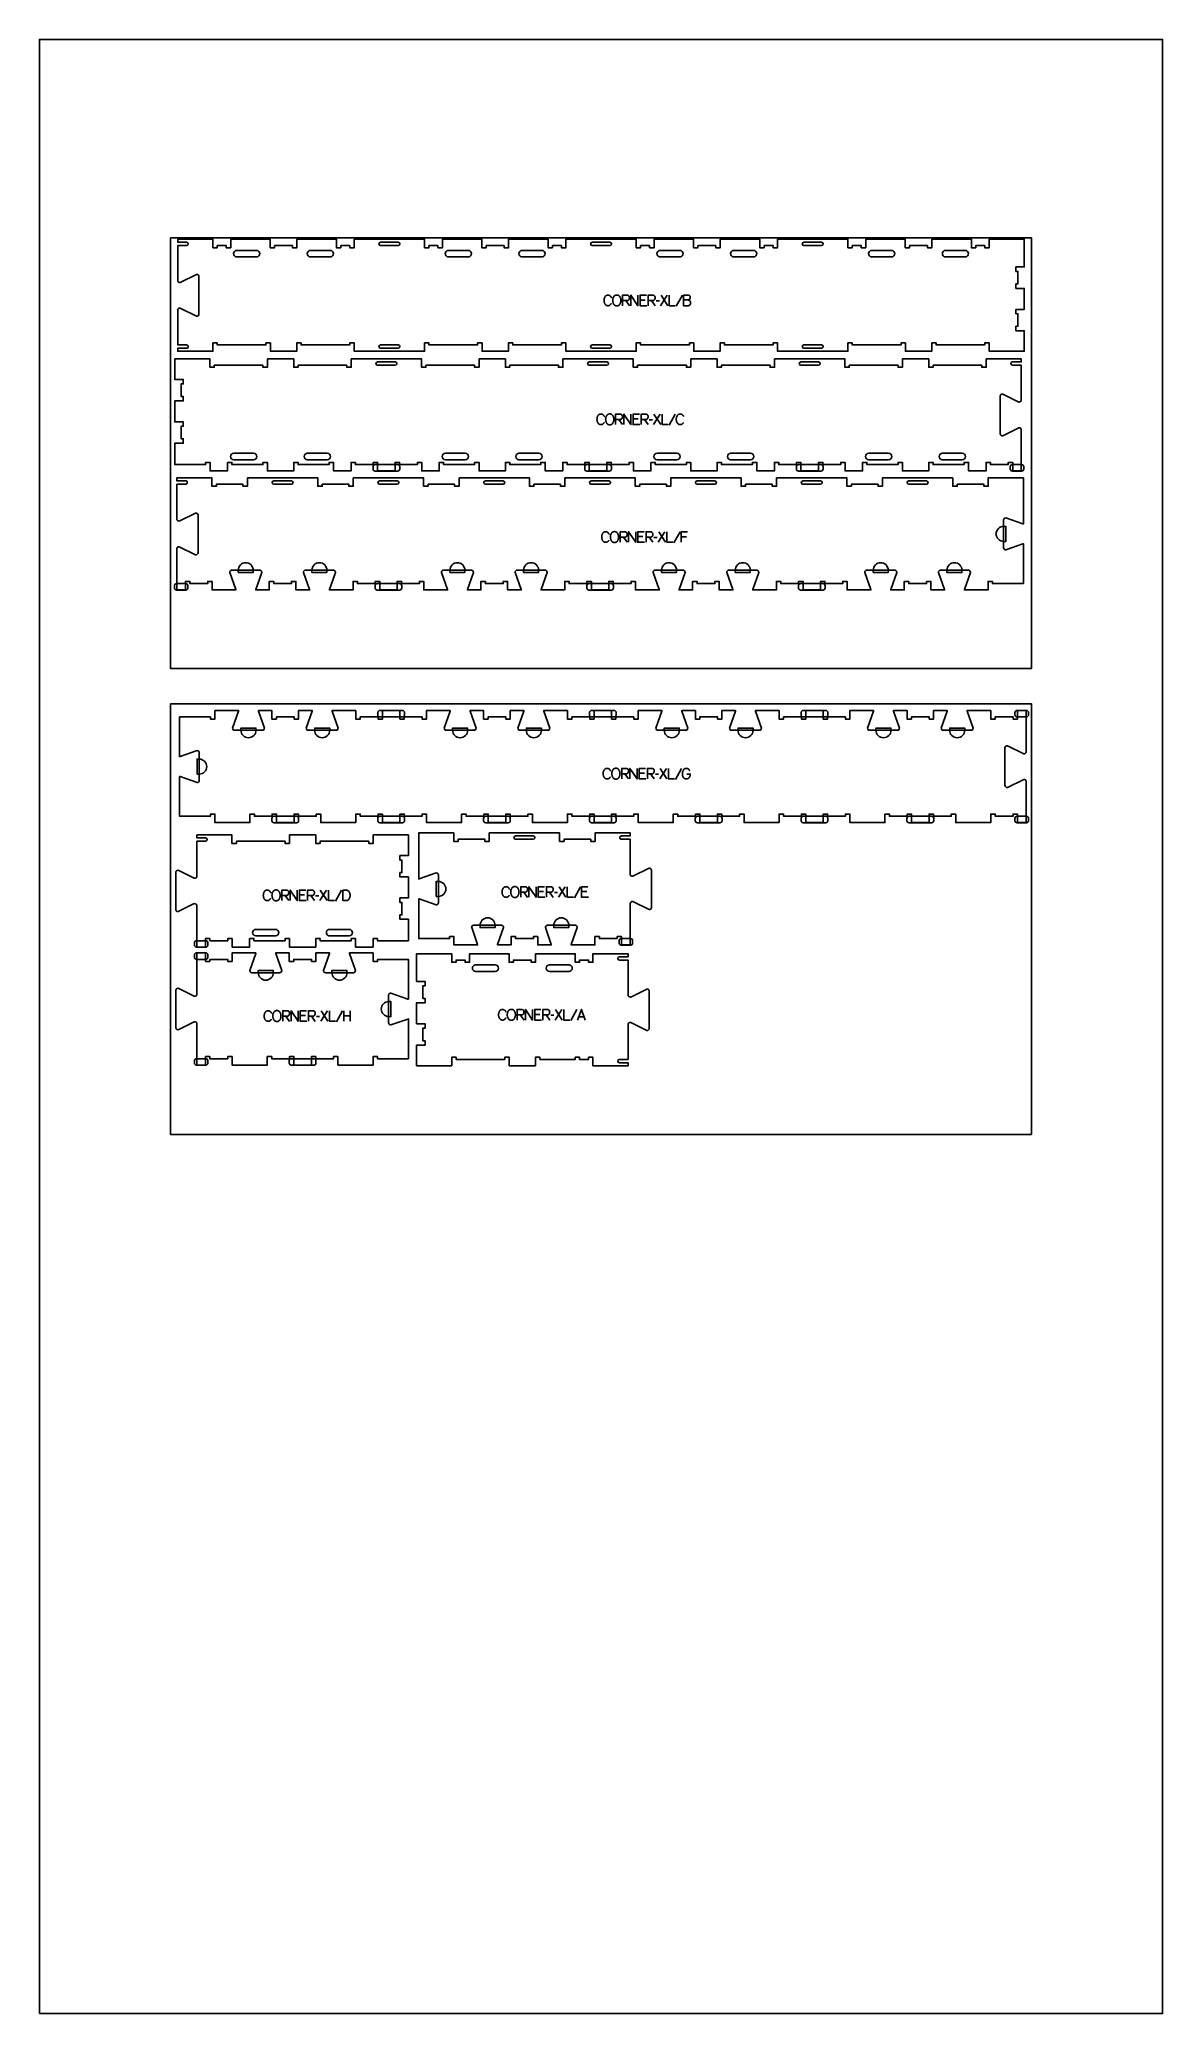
# Model space of a CAD drawing. Extents: x -31012 to -27828, y -17593 to -11999.
import ezdxf

# ---------------------------------------------------------------- set-up
doc = ezdxf.new("R2010")
doc.units = 0
for name, color, linetype in [('0_SHEET_SPRUCEPLY_2440X122', 1, 'CONTINUOUS'), ('1_ANYTOOL_1MMDEEP_LABELS_S', 2, 'CONTINUOUS'), ('3_ANYTOOL_CUTTHROUGH_INSID', 4, 'CONTINUOUS'), ('4_ANYTOOL_CUTTHROUGH_OUTSI', 5, 'CONTINUOUS'), ('5_ANYTOOL_HALF_MILL_9MM_IN', 3, 'CONTINUOUS'), ('DONOTCUT', 18, 'CONTINUOUS')]:
    doc.layers.add(name, color=color, linetype=linetype)

msp = doc.modelspace()

# ---------------------------------------------------------------- linework, layer by layer
at = {"layer": '0_SHEET_SPRUCEPLY_2440X122'}
for points in [[(-30640.2, -12561.7), (-30640.2, -13781.7), (-28200.2, -13781.7), (-28200.2, -12561.7)], [(-30640.2, -13881.7), (-30640.2, -15101.7), (-28200.2, -15101.7), (-28200.2, -13881.7)]]:
    msp.add_lwpolyline(points, close=True, dxfattribs=at)
at = {"layer": '1_ANYTOOL_1MMDEEP_LABELS_S'}
for points in [[(-29390.7, -12731.1), (-29390.8, -12730.7), (-29391, -12730.3), (-29391.2, -12730), (-29391.4, -12729.6), (-29391.6, -12729.2), (-29391.8, -12728.9), (-29392, -12728.5), (-29392.2, -12728.2), (-29392.5, -12727.8), (-29392.7, -12727.5), (-29393, -12727.2), (-29393.2, -12726.9), (-29393.5, -12726.6), (-29393.8, -12726.3), (-29394.1, -12726), (-29394.4, -12725.8), (-29394.6, -12725.6), (-29394.7, -12725.5), (-29394.9, -12725.4), (-29395.1, -12725.3), (-29395.2, -12725.1), (-29395.4, -12725), (-29395.6, -12724.9), (-29395.7, -12724.8), (-29395.9, -12724.7), (-29396.1, -12724.6), (-29396.3, -12724.6), (-29396.4, -12724.5), (-29396.6, -12724.4), (-29396.8, -12724.3), (-29397, -12724.2), (-29397.2, -12724.2), (-29397.4, -12724.1), (-29397.6, -12724), (-29397.8, -12724), (-29398, -12723.9), (-29398.2, -12723.9), (-29398.4, -12723.8), (-29398.6, -12723.8), (-29398.8, -12723.8), (-29399, -12723.7), (-29399.2, -12723.7), (-29399.4, -12723.7), (-29399.6, -12723.7), (-29399.9, -12723.7), (-29400.1, -12723.6), (-29400.3, -12723.6), (-29400.5, -12723.6), (-29400.9, -12723.6), (-29401.2, -12723.7), (-29401.5, -12723.7), (-29401.9, -12723.7), (-29402.2, -12723.8), (-29402.5, -12723.8), (-29402.8, -12723.9), (-29403.1, -12723.9), (-29403.4, -12724), (-29403.7, -12724.1), (-29404, -12724.2), (-29404.3, -12724.3), (-29404.6, -12724.4), (-29404.7, -12724.5), (-29404.8, -12724.5), (-29405, -12724.6), (-29405.1, -12724.7), (-29405.2, -12724.7), (-29405.4, -12724.8), (-29405.5, -12724.9), (-29405.6, -12725), (-29405.8, -12725), (-29405.9, -12725.1), (-29406, -12725.2), (-29406.1, -12725.3), (-29406.2, -12725.4), (-29406.4, -12725.5), (-29406.6, -12725.7), (-29406.8, -12725.9), (-29407.1, -12726.1), (-29407.3, -12726.3), (-29407.5, -12726.5), (-29407.7, -12726.7), (-29407.9, -12727), (-29408.1, -12727.2), (-29408.3, -12727.5), (-29408.5, -12727.8), (-29408.7, -12728), (-29408.9, -12728.3), (-29409.2, -12728.9), (-29409.5, -12729.5), (-29409.8, -12730.1), (-29410.1, -12730.7), (-29410.3, -12731.4), (-29410.6, -12732), (-29410.8, -12732.6), (-29411, -12733.3), (-29411.1, -12733.9), (-29411.3, -12734.6), (-29411.4, -12735.2), (-29411.5, -12735.9), (-29411.6, -12736.6), (-29411.6, -12737.3), (-29411.6, -12737.9), (-29411.7, -12738.6), (-29411.6, -12739.3), (-29411.6, -12740), (-29411.6, -12740.7), (-29411.5, -12741.4), (-29411.4, -12742.1), (-29411.3, -12742.7), (-29411.1, -12743.4), (-29411, -12743.7), (-29410.9, -12744), (-29410.9, -12744.3), (-29410.8, -12744.7), (-29410.7, -12745), (-29410.5, -12745.3), (-29410.4, -12745.6), (-29410.3, -12745.9), (-29410.1, -12746.5), (-29409.8, -12747.2), (-29409.5, -12747.8), (-29409.2, -12748.4), (-29408.8, -12748.9), (-29408.6, -12749.2), (-29408.4, -12749.5), (-29408.2, -12749.8), (-29408.1, -12750), (-29407.8, -12750.3), (-29407.6, -12750.5), (-29407.4, -12750.8), (-29407.2, -12751), (-29407, -12751.2), (-29406.7, -12751.4), (-29406.5, -12751.6), (-29406.4, -12751.7), (-29406.3, -12751.8), (-29406.1, -12751.9), (-29406, -12752), (-29405.9, -12752.1), (-29405.8, -12752.2), (-29405.6, -12752.2), (-29405.5, -12752.3), (-29405.4, -12752.4), (-29405.2, -12752.5), (-29405.1, -12752.5), (-29405, -12752.6), (-29404.7, -12752.7), (-29404.4, -12752.9), (-29404.1, -12753), (-29403.8, -12753.1), (-29403.5, -12753.2), (-29403.2, -12753.3), (-29402.9, -12753.3), (-29402.6, -12753.4), (-29402.2, -12753.5), (-29401.9, -12753.5), (-29401.6, -12753.6), (-29401.2, -12753.6), (-29400.9, -12753.6), (-29400.5, -12753.6), (-29400.2, -12753.6), (-29399.8, -12753.6), (-29399.4, -12753.6), (-29399.2, -12753.6), (-29399.1, -12753.6), (-29398.9, -12753.6), (-29398.7, -12753.5), (-29398.5, -12753.5), (-29398.3, -12753.5), (-29398.2, -12753.4), (-29398, -12753.4), (-29397.8, -12753.4), (-29397.7, -12753.3), (-29397.5, -12753.3), (-29397.3, -12753.2), (-29397.2, -12753.2), (-29397, -12753.1), (-29396.8, -12753.1), (-29396.7, -12753), (-29396.5, -12752.9), (-29396.4, -12752.9), (-29396.2, -12752.8), (-29396.1, -12752.7), (-29395.9, -12752.6), (-29395.8, -12752.6), (-29395.6, -12752.5), (-29395.5, -12752.4), (-29395.4, -12752.3), (-29395.2, -12752.2), (-29395.1, -12752.1), (-29394.9, -12752), (-29394.7, -12751.8), (-29394.4, -12751.6), (-29394.2, -12751.4), (-29393.9, -12751.1), (-29393.7, -12750.9), (-29393.4, -12750.7), (-29393.2, -12750.4), (-29393, -12750.1), (-29392.8, -12749.9), (-29392.5, -12749.6), (-29392.3, -12749.3), (-29392.1, -12749), (-29391.9, -12748.7), (-29391.7, -12748.4), (-29391.5, -12748.1), (-29391.3, -12747.8)], [(-29359, -12753.6), (-29359, -12723.6), (-29347.6, -12723.6), (-29347.1, -12723.6), (-29346.7, -12723.7), (-29346.4, -12723.7), (-29346.2, -12723.7), (-29346, -12723.7), (-29345.8, -12723.8), (-29345.5, -12723.8), (-29345.3, -12723.8), (-29345.1, -12723.9), (-29344.9, -12723.9), (-29344.7, -12724), (-29344.5, -12724), (-29344.3, -12724.1), (-29344.1, -12724.1), (-29344, -12724.2), (-29343.8, -12724.3), (-29343.6, -12724.3), (-29343.4, -12724.4), (-29343.3, -12724.5), (-29343.1, -12724.6), (-29342.9, -12724.7), (-29342.8, -12724.7), (-29342.6, -12724.8), (-29342.5, -12724.9), (-29342.3, -12725), (-29342.2, -12725.1), (-29342, -12725.2), (-29341.9, -12725.4), (-29341.8, -12725.5), (-29341.7, -12725.6), (-29341.5, -12725.7), (-29341.4, -12725.9), (-29341.3, -12726), (-29341.2, -12726.1), (-29341.1, -12726.3), (-29341, -12726.4), (-29340.9, -12726.6), (-29340.8, -12726.7), (-29340.7, -12726.9), (-29340.6, -12727), (-29340.5, -12727.2), (-29340.4, -12727.3), (-29340.4, -12727.5), (-29340.3, -12727.7), (-29340.2, -12727.9), (-29340.2, -12728.1), (-29340.1, -12728.2), (-29340, -12728.4), (-29340, -12728.6), (-29339.9, -12728.8), (-29339.9, -12729), (-29339.9, -12729.2), (-29339.8, -12729.4), (-29339.8, -12729.6), (-29339.8, -12729.9), (-29339.7, -12730.1), (-29339.7, -12730.3), (-29339.7, -12730.5), (-29339.7, -12731), (-29339.7, -12731.5), (-29339.7, -12731.7), (-29339.7, -12731.8), (-29339.7, -12732), (-29339.7, -12732.2), (-29339.7, -12732.4), (-29339.7, -12732.5), (-29339.7, -12732.7), (-29339.8, -12732.9), (-29339.8, -12733), (-29339.8, -12733.2), (-29339.9, -12733.4), (-29339.9, -12733.5), (-29340, -12733.7), (-29340, -12733.9), (-29340.1, -12734), (-29340.1, -12734.2), (-29340.2, -12734.4), (-29340.2, -12734.5), (-29340.3, -12734.7), (-29340.4, -12734.8), (-29340.4, -12735), (-29340.5, -12735.1), (-29340.6, -12735.3), (-29340.7, -12735.5), (-29340.7, -12735.6), (-29340.8, -12735.8), (-29340.9, -12735.9), (-29341, -12736.1), (-29341.1, -12736.2), (-29341.2, -12736.4), (-29341.3, -12736.5), (-29341.4, -12736.7), (-29341.6, -12736.8), (-29341.7, -12737), (-29341.8, -12737.1), (-29341.9, -12737.2), (-29342, -12737.3), (-29342.1, -12737.5), (-29342.3, -12737.6), (-29342.4, -12737.7), (-29342.5, -12737.8), (-29342.7, -12737.9), (-29342.8, -12738), (-29342.9, -12738.1), (-29343.1, -12738.2), (-29343.2, -12738.3), (-29343.4, -12738.4), (-29343.5, -12738.5), (-29343.7, -12738.5), (-29343.8, -12738.6), (-29344, -12738.7), (-29344.1, -12738.7), (-29344.3, -12738.8), (-29344.5, -12738.8), (-29344.6, -12738.9), (-29344.8, -12738.9), (-29345, -12739), (-29345.1, -12739), (-29345.3, -12739), (-29345.5, -12739.1), (-29345.7, -12739.1), (-29345.8, -12739.1), (-29346, -12739.1), (-29348, -12739.2), (-29350, -12739.2), (-29358.9, -12739.2)], [(-29350, -12739.2), (-29339.5, -12753.7)], [(-29335.5, -12753.6), (-29335.5, -12723.6), (-29315.4, -12753.6), (-29315.4, -12723.6)], [(-29290.4, -12753.6), (-29309.4, -12753.6), (-29309.4, -12723.6), (-29291.5, -12723.6)], [(-29294.7, -12737.6), (-29309.4, -12737.6)], [(-29286.1, -12753.6), (-29286.1, -12723.6), (-29274.8, -12723.6), (-29274.3, -12723.6), (-29273.8, -12723.7), (-29273.6, -12723.7), (-29273.3, -12723.7), (-29273.1, -12723.7), (-29272.9, -12723.8), (-29272.7, -12723.8), (-29272.5, -12723.8), (-29272.3, -12723.9), (-29272.1, -12723.9), (-29271.9, -12724), (-29271.7, -12724), (-29271.5, -12724.1), (-29271.3, -12724.1), (-29271.1, -12724.2), (-29270.9, -12724.3), (-29270.7, -12724.3), (-29270.6, -12724.4), (-29270.4, -12724.5), (-29270.2, -12724.6), (-29270.1, -12724.7), (-29269.9, -12724.7), (-29269.8, -12724.8), (-29269.6, -12724.9), (-29269.5, -12725), (-29269.3, -12725.1), (-29269.2, -12725.2), (-29269.1, -12725.4), (-29268.9, -12725.5), (-29268.8, -12725.6), (-29268.7, -12725.7), (-29268.6, -12725.9), (-29268.4, -12726), (-29268.3, -12726.1), (-29268.2, -12726.3), (-29268.1, -12726.4), (-29268, -12726.6), (-29267.9, -12726.7), (-29267.8, -12726.9), (-29267.7, -12727), (-29267.7, -12727.2), (-29267.6, -12727.3), (-29267.5, -12727.5), (-29267.4, -12727.7), (-29267.4, -12727.9), (-29267.3, -12728.1), (-29267.2, -12728.2), (-29267.2, -12728.4), (-29267.1, -12728.6), (-29267.1, -12728.8), (-29267, -12729), (-29267, -12729.2), (-29267, -12729.4), (-29266.9, -12729.6), (-29266.9, -12729.9), (-29266.9, -12730.1), (-29266.9, -12730.3), (-29266.8, -12730.5), (-29266.8, -12731), (-29266.8, -12731.5), (-29266.8, -12731.7), (-29266.8, -12731.8), (-29266.8, -12732), (-29266.8, -12732.2), (-29266.8, -12732.4), (-29266.9, -12732.5), (-29266.9, -12732.7), (-29266.9, -12732.9), (-29266.9, -12733), (-29267, -12733.2), (-29267, -12733.4), (-29267.1, -12733.5), (-29267.1, -12733.7), (-29267.1, -12733.9), (-29267.2, -12734), (-29267.2, -12734.2), (-29267.3, -12734.4), (-29267.4, -12734.5), (-29267.4, -12734.7), (-29267.5, -12734.8), (-29267.6, -12735), (-29267.6, -12735.1), (-29267.7, -12735.3), (-29267.8, -12735.5), (-29267.9, -12735.6), (-29268, -12735.8), (-29268.1, -12735.9), (-29268.2, -12736.1), (-29268.3, -12736.2), (-29268.4, -12736.4), (-29268.5, -12736.5), (-29268.6, -12736.7), (-29268.7, -12736.8), (-29268.8, -12737), (-29268.9, -12737.1), (-29269, -12737.2), (-29269.2, -12737.3), (-29269.3, -12737.5), (-29269.4, -12737.6), (-29269.5, -12737.7), (-29269.7, -12737.8), (-29269.8, -12737.9), (-29269.9, -12738), (-29270.1, -12738.1), (-29270.2, -12738.2), (-29270.4, -12738.3), (-29270.5, -12738.4), (-29270.7, -12738.5), (-29270.8, -12738.5), (-29271, -12738.6), (-29271.1, -12738.7), (-29271.3, -12738.7), (-29271.4, -12738.8), (-29271.6, -12738.8), (-29271.8, -12738.9), (-29271.9, -12738.9), (-29272.1, -12739), (-29272.3, -12739), (-29272.5, -12739), (-29272.6, -12739.1), (-29272.8, -12739.1), (-29273, -12739.1), (-29273.2, -12739.1), (-29275.1, -12739.2), (-29277.1, -12739.2), (-29286.1, -12739.2)], [(-29277.1, -12739.2), (-29266.7, -12753.7)], [(-29254.7, -12739.8), (-29263.5, -12739.8)], [(-29232.3, -12723.6), (-29251.2, -12753.6)], [(-29231.1, -12753.6), (-29250, -12723.6)], [(-29226.8, -12723.6), (-29226.8, -12753.6), (-29209.7, -12753.6)], [(-29189.6, -12724.1), (-29206.8, -12754.9)], [(-29186.1, -12723.6), (-29186.1, -12753.6), (-29176.5, -12753.6), (-29173.9, -12753.7), (-29173.7, -12753.7), (-29173.5, -12753.7), (-29173.3, -12753.7), (-29173, -12753.7), (-29172.8, -12753.7), (-29172.6, -12753.7), (-29172.4, -12753.6), (-29172.2, -12753.6), (-29172, -12753.6), (-29171.8, -12753.5), (-29171.6, -12753.5), (-29171.4, -12753.4), (-29171.2, -12753.4), (-29171, -12753.3), (-29170.8, -12753.2), (-29170.6, -12753.1), (-29170.5, -12753.1), (-29170.3, -12753), (-29170.1, -12752.9), (-29170, -12752.8), (-29169.8, -12752.7), (-29169.6, -12752.6), (-29169.5, -12752.4), (-29169.3, -12752.3), (-29169.2, -12752.2), (-29169, -12752.1), (-29168.9, -12751.9), (-29168.7, -12751.8), (-29168.6, -12751.6), (-29168.4, -12751.5), (-29168.3, -12751.3), (-29168.2, -12751.1), (-29168, -12751), (-29167.9, -12750.8), (-29167.8, -12750.6), (-29167.7, -12750.4), (-29167.6, -12750.3), (-29167.5, -12750.1), (-29167.4, -12749.9), (-29167.3, -12749.7), (-29167.2, -12749.6), (-29167.1, -12749.4), (-29167, -12749.2), (-29166.9, -12749), (-29166.8, -12748.8), (-29166.7, -12748.6), (-29166.7, -12748.5), (-29166.6, -12748.3), (-29166.5, -12748.1), (-29166.5, -12747.9), (-29166.4, -12747.7), (-29166.4, -12747.5), (-29166.3, -12747.3), (-29166.3, -12747.1), (-29166.3, -12746.9), (-29166.2, -12746.7), (-29166.2, -12746.5), (-29166.2, -12746.3), (-29166.1, -12746.1), (-29166.1, -12745.9), (-29166.1, -12745.7), (-29166.1, -12745.5), (-29166.1, -12745.3), (-29166.1, -12745.1), (-29166.1, -12744.9), (-29166.1, -12744.6), (-29166.1, -12744.4), (-29166.1, -12744.1), (-29166.2, -12743.9), (-29166.2, -12743.7), (-29166.2, -12743.4), (-29166.3, -12743.2), (-29166.3, -12743), (-29166.4, -12742.8), (-29166.4, -12742.6), (-29166.5, -12742.4), (-29166.6, -12742.2), (-29166.6, -12742), (-29166.7, -12741.8), (-29166.8, -12741.6), (-29166.9, -12741.5), (-29166.9, -12741.4), (-29167, -12741.3), (-29167, -12741.3), (-29167.1, -12741.2), (-29167.1, -12741.1), (-29167.2, -12741), (-29167.2, -12740.9), (-29167.3, -12740.8), (-29167.3, -12740.8), (-29167.4, -12740.7), (-29167.5, -12740.6), (-29167.5, -12740.5), (-29167.6, -12740.4), (-29167.7, -12740.4), (-29167.7, -12740.3), (-29167.8, -12740.2), (-29167.9, -12740.1), (-29167.9, -12740.1), (-29168, -12740), (-29168.1, -12739.9), (-29168.2, -12739.9), (-29168.3, -12739.7), (-29168.5, -12739.6), (-29168.6, -12739.5), (-29168.8, -12739.4), (-29169, -12739.3), (-29169.4, -12739), (-29169.7, -12738.8), (-29170.1, -12738.6), (-29170.5, -12738.5), (-29170.9, -12738.3), (-29171.3, -12738.1), (-29171.7, -12738), (-29172.1, -12737.9), (-29172.5, -12737.7), (-29172.9, -12737.6), (-29173.4, -12737.5), (-29173.8, -12737.4), (-29174.2, -12737.3), (-29174.7, -12737.3), (-29175.1, -12737.2), (-29175.6, -12737.2)], [(-29186.1, -12737.3), (-29175.6, -12737.2), (-29175.2, -12737.2), (-29174.8, -12737.1), (-29174.4, -12737.1), (-29174, -12737), (-29173.7, -12736.9), (-29173.3, -12736.9), (-29172.9, -12736.8), (-29172.6, -12736.7), (-29172.2, -12736.6), (-29171.9, -12736.5), (-29171.5, -12736.4), (-29171.2, -12736.2), (-29170.8, -12736.1), (-29170.5, -12735.9), (-29170.2, -12735.8), (-29169.9, -12735.6), (-29169.8, -12735.6), (-29169.7, -12735.5), (-29169.7, -12735.5), (-29169.6, -12735.4), (-29169.5, -12735.4), (-29169.4, -12735.3), (-29169.4, -12735.3), (-29169.3, -12735.2), (-29169.2, -12735.2), (-29169.2, -12735.1), (-29169.1, -12735.1), (-29169, -12735), (-29169, -12735), (-29168.9, -12734.9), (-29168.8, -12734.8), (-29168.8, -12734.8), (-29168.7, -12734.7), (-29168.7, -12734.6), (-29168.6, -12734.6), (-29168.6, -12734.5), (-29168.5, -12734.4), (-29168.5, -12734.4), (-29168.4, -12734.3), (-29168.4, -12734.2), (-29168.3, -12734.1), (-29168.3, -12734.1), (-29168.2, -12734), (-29168.2, -12733.9), (-29168.1, -12733.8), (-29168.1, -12733.7), (-29168, -12733.7), (-29168, -12733.6), (-29168, -12733.5), (-29167.9, -12733.4), (-29167.9, -12733.2), (-29167.8, -12733), (-29167.7, -12732.8), (-29167.7, -12732.6), (-29167.6, -12732.4), (-29167.6, -12732.2), (-29167.5, -12732), (-29167.5, -12731.8), (-29167.5, -12731.6), (-29167.4, -12731.3), (-29167.4, -12731.1), (-29167.4, -12730.9), (-29167.4, -12730.6), (-29167.4, -12730.4), (-29167.4, -12730.1), (-29167.4, -12729.7), (-29167.4, -12729.5), (-29167.4, -12729.3), (-29167.4, -12729.1), (-29167.4, -12729), (-29167.5, -12728.8), (-29167.5, -12728.6), (-29167.5, -12728.4), (-29167.5, -12728.2), (-29167.6, -12728.1), (-29167.6, -12727.9), (-29167.7, -12727.7), (-29167.7, -12727.6), (-29167.7, -12727.4), (-29167.8, -12727.3), (-29167.8, -12727.1), (-29167.9, -12727), (-29168, -12726.8), (-29168, -12726.7), (-29168.1, -12726.6), (-29168.2, -12726.4), (-29168.2, -12726.3), (-29168.3, -12726.2), (-29168.4, -12726), (-29168.5, -12725.9), (-29168.6, -12725.8), (-29168.7, -12725.7), (-29168.7, -12725.6), (-29168.8, -12725.5), (-29168.9, -12725.4), (-29169, -12725.3), (-29169.2, -12725.2), (-29169.3, -12725.1), (-29169.4, -12725), (-29169.5, -12724.9), (-29169.6, -12724.8), (-29169.7, -12724.7), (-29169.9, -12724.6), (-29170, -12724.5), (-29170.1, -12724.5), (-29170.3, -12724.4), (-29170.4, -12724.3), (-29170.5, -12724.3), (-29170.7, -12724.2), (-29170.8, -12724.2), (-29171, -12724.1), (-29171.1, -12724), (-29171.3, -12724), (-29171.5, -12723.9), (-29171.6, -12723.9), (-29171.8, -12723.9), (-29172, -12723.8), (-29172.1, -12723.8), (-29172.3, -12723.8), (-29172.5, -12723.7), (-29172.7, -12723.7), (-29172.9, -12723.7), (-29173.1, -12723.7), (-29173.3, -12723.7), (-29173.6, -12723.6), (-29174.1, -12723.6), (-29186.1, -12723.6)], [(-29410.6, -13068), (-29410.7, -13067.6), (-29410.9, -13067.2), (-29411.1, -13066.9), (-29411.3, -13066.5), (-29411.5, -13066.1), (-29411.7, -13065.8), (-29411.9, -13065.4), (-29412.1, -13065.1), (-29412.4, -13064.7), (-29412.6, -13064.4), (-29412.9, -13064.1), (-29413.1, -13063.8), (-29413.4, -13063.5), (-29413.7, -13063.2), (-29414, -13062.9), (-29414.3, -13062.7), (-29414.5, -13062.5), (-29414.6, -13062.4), (-29414.8, -13062.3), (-29415, -13062.2), (-29415.1, -13062.1), (-29415.3, -13061.9), (-29415.5, -13061.8), (-29415.6, -13061.7), (-29415.8, -13061.6), (-29416, -13061.5), (-29416.2, -13061.5), (-29416.3, -13061.4), (-29416.5, -13061.3), (-29416.7, -13061.2), (-29416.9, -13061.1), (-29417.1, -13061.1), (-29417.3, -13061), (-29417.5, -13060.9), (-29417.7, -13060.9), (-29417.9, -13060.8), (-29418.1, -13060.8), (-29418.3, -13060.8), (-29418.5, -13060.7), (-29418.7, -13060.7), (-29418.9, -13060.6), (-29419.1, -13060.6), (-29419.3, -13060.6), (-29419.5, -13060.6), (-29419.8, -13060.6), (-29420, -13060.6), (-29420.2, -13060.5), (-29420.4, -13060.5), (-29420.8, -13060.5), (-29421.1, -13060.6), (-29421.4, -13060.6), (-29421.8, -13060.6), (-29422.1, -13060.7), (-29422.4, -13060.7), (-29422.7, -13060.8), (-29423, -13060.8), (-29423.3, -13060.9), (-29423.6, -13061), (-29423.9, -13061.1), (-29424.2, -13061.2), (-29424.5, -13061.3), (-29424.6, -13061.4), (-29424.7, -13061.4), (-29424.9, -13061.5), (-29425, -13061.6), (-29425.1, -13061.6), (-29425.3, -13061.7), (-29425.4, -13061.8), (-29425.5, -13061.9), (-29425.7, -13061.9), (-29425.8, -13062), (-29425.9, -13062.1), (-29426, -13062.2), (-29426.1, -13062.3), (-29426.3, -13062.4), (-29426.5, -13062.6), (-29426.7, -13062.8), (-29427, -13063), (-29427.2, -13063.2), (-29427.4, -13063.4), (-29427.6, -13063.6), (-29427.8, -13063.9), (-29428, -13064.1), (-29428.2, -13064.4), (-29428.4, -13064.7), (-29428.6, -13064.9), (-29428.8, -13065.2), (-29429.1, -13065.8), (-29429.4, -13066.4), (-29429.7, -13067), (-29430, -13067.6), (-29430.2, -13068.3), (-29430.5, -13068.9), (-29430.7, -13069.5), (-29430.9, -13070.2), (-29431, -13070.8), (-29431.2, -13071.5), (-29431.3, -13072.1), (-29431.4, -13072.8), (-29431.5, -13073.5), (-29431.5, -13074.2), (-29431.6, -13074.8), (-29431.6, -13075.5), (-29431.6, -13076.2), (-29431.5, -13076.9), (-29431.5, -13077.6), (-29431.4, -13078.3), (-29431.3, -13079), (-29431.2, -13079.6), (-29431, -13080.3), (-29430.9, -13080.6), (-29430.9, -13080.9), (-29430.8, -13081.2), (-29430.7, -13081.6), (-29430.6, -13081.9), (-29430.5, -13082.2), (-29430.3, -13082.5), (-29430.2, -13082.8), (-29430, -13083.4), (-29429.7, -13084.1), (-29429.4, -13084.7), (-29429.1, -13085.3), (-29428.7, -13085.9), (-29428.5, -13086.1), (-29428.3, -13086.4), (-29428.2, -13086.7), (-29428, -13086.9), (-29427.8, -13087.2), (-29427.5, -13087.4), (-29427.3, -13087.7), (-29427.1, -13087.9), (-29426.9, -13088.1), (-29426.6, -13088.3), (-29426.4, -13088.5), (-29426.3, -13088.6), (-29426.2, -13088.7), (-29426, -13088.8), (-29425.9, -13088.9), (-29425.8, -13089), (-29425.7, -13089.1), (-29425.5, -13089.1), (-29425.4, -13089.2), (-29425.3, -13089.3), (-29425.1, -13089.4), (-29425, -13089.4), (-29424.9, -13089.5), (-29424.6, -13089.6), (-29424.3, -13089.8), (-29424, -13089.9), (-29423.7, -13090), (-29423.4, -13090.1), (-29423.1, -13090.2), (-29422.8, -13090.2), (-29422.5, -13090.3), (-29422.1, -13090.4), (-29421.8, -13090.4), (-29421.5, -13090.5), (-29421.1, -13090.5), (-29420.8, -13090.5), (-29420.4, -13090.5), (-29420.1, -13090.5), (-29419.7, -13090.5), (-29419.3, -13090.5), (-29419.1, -13090.5), (-29419, -13090.5), (-29418.8, -13090.5), (-29418.6, -13090.4), (-29418.4, -13090.4), (-29418.2, -13090.4), (-29418.1, -13090.4), (-29417.9, -13090.3), (-29417.7, -13090.3), (-29417.6, -13090.2), (-29417.4, -13090.2), (-29417.2, -13090.1), (-29417.1, -13090.1), (-29416.9, -13090), (-29416.7, -13090), (-29416.6, -13089.9), (-29416.4, -13089.8), (-29416.3, -13089.8), (-29416.1, -13089.7), (-29416, -13089.6), (-29415.8, -13089.5), (-29415.7, -13089.5), (-29415.5, -13089.4), (-29415.4, -13089.3), (-29415.3, -13089.2), (-29415.1, -13089.1), (-29415, -13089), (-29414.9, -13088.9), (-29414.6, -13088.7), (-29414.3, -13088.5), (-29414.1, -13088.3), (-29413.8, -13088), (-29413.6, -13087.8), (-29413.3, -13087.6), (-29413.1, -13087.3), (-29412.9, -13087.1), (-29412.7, -13086.8), (-29412.4, -13086.5), (-29412.2, -13086.2), (-29412, -13085.9), (-29411.8, -13085.6), (-29411.6, -13085.3), (-29411.4, -13085), (-29411.3, -13084.7)], [(-29378.9, -13090.5), (-29378.9, -13060.5), (-29367.5, -13060.5), (-29367, -13060.6), (-29366.6, -13060.6), (-29366.3, -13060.6), (-29366.1, -13060.6), (-29365.9, -13060.6), (-29365.7, -13060.7), (-29365.5, -13060.7), (-29365.2, -13060.7), (-29365, -13060.8), (-29364.8, -13060.8), (-29364.6, -13060.9), (-29364.4, -13060.9), (-29364.2, -13061), (-29364, -13061), (-29363.9, -13061.1), (-29363.7, -13061.2), (-29363.5, -13061.2), (-29363.3, -13061.3), (-29363.2, -13061.4), (-29363, -13061.5), (-29362.8, -13061.6), (-29362.7, -13061.6), (-29362.5, -13061.7), (-29362.4, -13061.8), (-29362.2, -13061.9), (-29362.1, -13062), (-29361.9, -13062.2), (-29361.8, -13062.3), (-29361.7, -13062.4), (-29361.6, -13062.5), (-29361.4, -13062.6), (-29361.3, -13062.8), (-29361.2, -13062.9), (-29361.1, -13063), (-29361, -13063.2), (-29360.9, -13063.3), (-29360.8, -13063.5), (-29360.7, -13063.6), (-29360.6, -13063.8), (-29360.5, -13063.9), (-29360.4, -13064.1), (-29360.3, -13064.2), (-29360.3, -13064.4), (-29360.2, -13064.6), (-29360.1, -13064.8), (-29360.1, -13065), (-29360, -13065.1), (-29359.9, -13065.3), (-29359.9, -13065.5), (-29359.8, -13065.7), (-29359.8, -13065.9), (-29359.8, -13066.1), (-29359.7, -13066.3), (-29359.7, -13066.5), (-29359.7, -13066.8), (-29359.6, -13067), (-29359.6, -13067.2), (-29359.6, -13067.4), (-29359.6, -13067.9), (-29359.6, -13068.4), (-29359.6, -13068.6), (-29359.6, -13068.7), (-29359.6, -13068.9), (-29359.6, -13069.1), (-29359.6, -13069.3), (-29359.6, -13069.4), (-29359.7, -13069.6), (-29359.7, -13069.8), (-29359.7, -13069.9), (-29359.7, -13070.1), (-29359.8, -13070.3), (-29359.8, -13070.4), (-29359.9, -13070.6), (-29359.9, -13070.8), (-29360, -13070.9), (-29360, -13071.1), (-29360.1, -13071.3), (-29360.1, -13071.4), (-29360.2, -13071.6), (-29360.3, -13071.7), (-29360.3, -13071.9), (-29360.4, -13072.1), (-29360.5, -13072.2), (-29360.6, -13072.4), (-29360.7, -13072.5), (-29360.7, -13072.7), (-29360.8, -13072.8), (-29360.9, -13073), (-29361, -13073.1), (-29361.1, -13073.3), (-29361.2, -13073.4), (-29361.3, -13073.6), (-29361.5, -13073.7), (-29361.6, -13073.9), (-29361.7, -13074), (-29361.8, -13074.1), (-29361.9, -13074.3), (-29362.1, -13074.4), (-29362.2, -13074.5), (-29362.3, -13074.6), (-29362.4, -13074.7), (-29362.6, -13074.8), (-29362.7, -13074.9), (-29362.8, -13075), (-29363, -13075.1), (-29363.1, -13075.2), (-29363.3, -13075.3), (-29363.4, -13075.4), (-29363.6, -13075.4), (-29363.7, -13075.5), (-29363.9, -13075.6), (-29364, -13075.6), (-29364.2, -13075.7), (-29364.4, -13075.7), (-29364.5, -13075.8), (-29364.7, -13075.8), (-29364.9, -13075.9), (-29365, -13075.9), (-29365.2, -13075.9), (-29365.4, -13076), (-29365.6, -13076), (-29365.8, -13076), (-29365.9, -13076), (-29367.9, -13076.1), (-29369.9, -13076.1), (-29378.9, -13076.1)], [(-29369.9, -13076.1), (-29359.4, -13090.6)], [(-29355.4, -13090.5), (-29355.4, -13060.5), (-29335.3, -13090.5), (-29335.3, -13060.5)], [(-29310.3, -13090.5), (-29329.3, -13090.5), (-29329.3, -13060.5), (-29311.4, -13060.5)], [(-29314.6, -13074.5), (-29329.3, -13074.5)], [(-29306, -13090.5), (-29306, -13060.5), (-29294.7, -13060.5), (-29294.2, -13060.6), (-29293.7, -13060.6), (-29293.5, -13060.6), (-29293.3, -13060.6), (-29293, -13060.6), (-29292.8, -13060.7), (-29292.6, -13060.7), (-29292.4, -13060.7), (-29292.2, -13060.8), (-29292, -13060.8), (-29291.8, -13060.9), (-29291.6, -13060.9), (-29291.4, -13061), (-29291.2, -13061), (-29291, -13061.1), (-29290.8, -13061.2), (-29290.6, -13061.2), (-29290.5, -13061.3), (-29290.3, -13061.4), (-29290.1, -13061.5), (-29290, -13061.6), (-29289.8, -13061.6), (-29289.7, -13061.7), (-29289.5, -13061.8), (-29289.4, -13061.9), (-29289.2, -13062), (-29289.1, -13062.2), (-29289, -13062.3), (-29288.8, -13062.4), (-29288.7, -13062.5), (-29288.6, -13062.6), (-29288.5, -13062.8), (-29288.3, -13062.9), (-29288.2, -13063), (-29288.1, -13063.2), (-29288, -13063.3), (-29287.9, -13063.5), (-29287.8, -13063.6), (-29287.7, -13063.8), (-29287.7, -13063.9), (-29287.6, -13064.1), (-29287.5, -13064.2), (-29287.4, -13064.4), (-29287.3, -13064.6), (-29287.3, -13064.8), (-29287.2, -13065), (-29287.1, -13065.1), (-29287.1, -13065.3), (-29287, -13065.5), (-29287, -13065.7), (-29286.9, -13065.9), (-29286.9, -13066.1), (-29286.9, -13066.3), (-29286.8, -13066.5), (-29286.8, -13066.8), (-29286.8, -13067), (-29286.8, -13067.2), (-29286.7, -13067.4), (-29286.7, -13067.9), (-29286.7, -13068.4), (-29286.7, -13068.6), (-29286.7, -13068.7), (-29286.7, -13068.9), (-29286.7, -13069.1), (-29286.8, -13069.3), (-29286.8, -13069.4), (-29286.8, -13069.6), (-29286.8, -13069.8), (-29286.8, -13069.9), (-29286.9, -13070.1), (-29286.9, -13070.3), (-29287, -13070.4), (-29287, -13070.6), (-29287, -13070.8), (-29287.1, -13070.9), (-29287.2, -13071.1), (-29287.2, -13071.3), (-29287.3, -13071.4), (-29287.3, -13071.6), (-29287.4, -13071.7), (-29287.5, -13071.9), (-29287.5, -13072.1), (-29287.6, -13072.2), (-29287.7, -13072.4), (-29287.8, -13072.5), (-29287.9, -13072.7), (-29288, -13072.8), (-29288.1, -13073), (-29288.2, -13073.1), (-29288.3, -13073.3), (-29288.4, -13073.4), (-29288.5, -13073.6), (-29288.6, -13073.7), (-29288.7, -13073.9), (-29288.8, -13074), (-29289, -13074.1), (-29289.1, -13074.3), (-29289.2, -13074.4), (-29289.3, -13074.5), (-29289.5, -13074.6), (-29289.6, -13074.7), (-29289.7, -13074.8), (-29289.9, -13074.9), (-29290, -13075), (-29290.1, -13075.1), (-29290.3, -13075.2), (-29290.4, -13075.3), (-29290.6, -13075.4), (-29290.7, -13075.4), (-29290.9, -13075.5), (-29291, -13075.6), (-29291.2, -13075.6), (-29291.3, -13075.7), (-29291.5, -13075.7), (-29291.7, -13075.8), (-29291.8, -13075.8), (-29292, -13075.9), (-29292.2, -13075.9), (-29292.4, -13075.9), (-29292.5, -13076), (-29292.7, -13076), (-29292.9, -13076), (-29293.1, -13076), (-29295, -13076.1), (-29297, -13076.1), (-29306, -13076.1)], [(-29297, -13076.1), (-29286.6, -13090.6)], [(-29274.6, -13076.7), (-29283.4, -13076.7)], [(-29252.3, -13060.5), (-29271.2, -13090.5)], [(-29251, -13090.5), (-29270, -13060.5)], [(-29246.7, -13060.5), (-29246.7, -13090.5), (-29229.6, -13090.5)], [(-29209.5, -13061), (-29226.7, -13091.8)], [(-29185.9, -13068), (-29186, -13067.6), (-29186.2, -13067.2), (-29186.4, -13066.9), (-29186.6, -13066.5), (-29186.8, -13066.1), (-29187, -13065.8), (-29187.2, -13065.4), (-29187.4, -13065.1), (-29187.7, -13064.7), (-29187.9, -13064.4), (-29188.2, -13064.1), (-29188.4, -13063.8), (-29188.7, -13063.5), (-29189, -13063.2), (-29189.3, -13062.9), (-29189.6, -13062.7), (-29189.8, -13062.5), (-29189.9, -13062.4), (-29190.1, -13062.3), (-29190.3, -13062.2), (-29190.4, -13062.1), (-29190.6, -13061.9), (-29190.8, -13061.8), (-29190.9, -13061.7), (-29191.1, -13061.6), (-29191.3, -13061.5), (-29191.5, -13061.5), (-29191.6, -13061.4), (-29191.8, -13061.3), (-29192, -13061.2), (-29192.2, -13061.1), (-29192.4, -13061.1), (-29192.6, -13061), (-29192.8, -13060.9), (-29193, -13060.9), (-29193.2, -13060.8), (-29193.4, -13060.8), (-29193.6, -13060.8), (-29193.8, -13060.7), (-29194, -13060.7), (-29194.2, -13060.6), (-29194.4, -13060.6), (-29194.6, -13060.6), (-29194.8, -13060.6), (-29195.1, -13060.6), (-29195.3, -13060.6), (-29195.5, -13060.5), (-29195.7, -13060.5), (-29196.1, -13060.5), (-29196.4, -13060.6), (-29196.7, -13060.6), (-29197.1, -13060.6), (-29197.4, -13060.7), (-29197.7, -13060.7), (-29198, -13060.8), (-29198.3, -13060.8), (-29198.6, -13060.9), (-29198.9, -13061), (-29199.2, -13061.1), (-29199.5, -13061.2), (-29199.8, -13061.3), (-29199.9, -13061.4), (-29200, -13061.4), (-29200.2, -13061.5), (-29200.3, -13061.6), (-29200.4, -13061.6), (-29200.6, -13061.7), (-29200.7, -13061.8), (-29200.8, -13061.9), (-29201, -13061.9), (-29201.1, -13062), (-29201.2, -13062.1), (-29201.3, -13062.2), (-29201.4, -13062.3), (-29201.6, -13062.4), (-29201.8, -13062.6), (-29202, -13062.8), (-29202.3, -13063), (-29202.5, -13063.2), (-29202.7, -13063.4), (-29202.9, -13063.6), (-29203.1, -13063.9), (-29203.3, -13064.1), (-29203.5, -13064.4), (-29203.7, -13064.7), (-29203.9, -13064.9), (-29204.1, -13065.2), (-29204.4, -13065.8), (-29204.7, -13066.4), (-29205, -13067), (-29205.3, -13067.6), (-29205.5, -13068.3), (-29205.8, -13068.9), (-29206, -13069.5), (-29206.2, -13070.2), (-29206.3, -13070.8), (-29206.5, -13071.5), (-29206.6, -13072.1), (-29206.7, -13072.8), (-29206.8, -13073.5), (-29206.8, -13074.2), (-29206.9, -13074.8), (-29206.9, -13075.5), (-29206.9, -13076.2), (-29206.8, -13076.9), (-29206.8, -13077.6), (-29206.7, -13078.3), (-29206.6, -13079), (-29206.5, -13079.6), (-29206.3, -13080.3), (-29206.2, -13080.6), (-29206.2, -13080.9), (-29206.1, -13081.2), (-29206, -13081.6), (-29205.9, -13081.9), (-29205.8, -13082.2), (-29205.6, -13082.5), (-29205.5, -13082.8), (-29205.3, -13083.4), (-29205, -13084.1), (-29204.7, -13084.7), (-29204.4, -13085.3), (-29204, -13085.9), (-29203.8, -13086.1), (-29203.6, -13086.4), (-29203.5, -13086.7), (-29203.3, -13086.9), (-29203.1, -13087.2), (-29202.8, -13087.4), (-29202.6, -13087.7), (-29202.4, -13087.9), (-29202.2, -13088.1), (-29201.9, -13088.3), (-29201.7, -13088.5), (-29201.6, -13088.6), (-29201.5, -13088.7), (-29201.3, -13088.8), (-29201.2, -13088.9), (-29201.1, -13089), (-29201, -13089.1), (-29200.8, -13089.1), (-29200.7, -13089.2), (-29200.6, -13089.3), (-29200.4, -13089.4), (-29200.3, -13089.4), (-29200.2, -13089.5), (-29199.9, -13089.6), (-29199.6, -13089.8), (-29199.3, -13089.9), (-29199, -13090), (-29198.7, -13090.1), (-29198.4, -13090.2), (-29198.1, -13090.2), (-29197.8, -13090.3), (-29197.4, -13090.4), (-29197.1, -13090.4), (-29196.8, -13090.5), (-29196.4, -13090.5), (-29196.1, -13090.5), (-29195.7, -13090.5), (-29195.4, -13090.5), (-29195, -13090.5), (-29194.6, -13090.5), (-29194.4, -13090.5), (-29194.3, -13090.5), (-29194.1, -13090.5), (-29193.9, -13090.4), (-29193.7, -13090.4), (-29193.5, -13090.4), (-29193.4, -13090.4), (-29193.2, -13090.3), (-29193, -13090.3), (-29192.9, -13090.2), (-29192.7, -13090.2), (-29192.5, -13090.1), (-29192.4, -13090.1), (-29192.2, -13090), (-29192, -13090), (-29191.9, -13089.9), (-29191.7, -13089.8), (-29191.6, -13089.8), (-29191.4, -13089.7), (-29191.3, -13089.6), (-29191.1, -13089.5), (-29191, -13089.5), (-29190.8, -13089.4), (-29190.7, -13089.3), (-29190.6, -13089.2), (-29190.4, -13089.1), (-29190.3, -13089), (-29190.2, -13088.9), (-29189.9, -13088.7), (-29189.6, -13088.5), (-29189.4, -13088.3), (-29189.1, -13088), (-29188.9, -13087.8), (-29188.6, -13087.6), (-29188.4, -13087.3), (-29188.2, -13087.1), (-29188, -13086.8), (-29187.7, -13086.5), (-29187.5, -13086.2), (-29187.3, -13085.9), (-29187.1, -13085.6), (-29186.9, -13085.3), (-29186.7, -13085), (-29186.6, -13084.7)], [(-29397.2, -13401.6), (-29397.3, -13401.2), (-29397.5, -13400.8), (-29397.7, -13400.4), (-29397.9, -13400), (-29398.1, -13399.7), (-29398.3, -13399.3), (-29398.5, -13398.9), (-29398.7, -13398.6), (-29399, -13398.3), (-29399.2, -13398), (-29399.5, -13397.6), (-29399.7, -13397.3), (-29400, -13397), (-29400.3, -13396.7), (-29400.6, -13396.5), (-29400.9, -13396.2), (-29401.1, -13396.1), (-29401.2, -13395.9), (-29401.4, -13395.8), (-29401.5, -13395.7), (-29401.7, -13395.6), (-29401.9, -13395.5), (-29402.1, -13395.4), (-29402.2, -13395.3), (-29402.4, -13395.2), (-29402.6, -13395.1), (-29402.8, -13395), (-29402.9, -13394.9), (-29403.1, -13394.8), (-29403.3, -13394.8), (-29403.5, -13394.7), (-29403.7, -13394.6), (-29403.9, -13394.5), (-29404.1, -13394.5), (-29404.3, -13394.4), (-29404.5, -13394.4), (-29404.7, -13394.3), (-29404.9, -13394.3), (-29405.1, -13394.2), (-29405.3, -13394.2), (-29405.5, -13394.2), (-29405.7, -13394.2), (-29405.9, -13394.1), (-29406.1, -13394.1), (-29406.3, -13394.1), (-29406.6, -13394.1), (-29406.8, -13394.1), (-29407, -13394.1), (-29407.4, -13394.1), (-29407.7, -13394.1), (-29408, -13394.1), (-29408.4, -13394.2), (-29408.7, -13394.2), (-29409, -13394.2), (-29409.3, -13394.3), (-29409.6, -13394.4), (-29409.9, -13394.5), (-29410.2, -13394.5), (-29410.5, -13394.6), (-29410.8, -13394.7), (-29411.1, -13394.9), (-29411.2, -13394.9), (-29411.3, -13395), (-29411.5, -13395), (-29411.6, -13395.1), (-29411.7, -13395.2), (-29411.9, -13395.3), (-29412, -13395.3), (-29412.1, -13395.4), (-29412.2, -13395.5), (-29412.4, -13395.6), (-29412.5, -13395.6), (-29412.6, -13395.7), (-29412.7, -13395.8), (-29412.9, -13395.9), (-29413.1, -13396.1), (-29413.3, -13396.3), (-29413.6, -13396.5), (-29413.8, -13396.7), (-29414, -13396.9), (-29414.2, -13397.2), (-29414.4, -13397.4), (-29414.6, -13397.7), (-29414.8, -13397.9), (-29415, -13398.2), (-29415.2, -13398.5), (-29415.3, -13398.8), (-29415.7, -13399.4), (-29416, -13400), (-29416.3, -13400.6), (-29416.6, -13401.2), (-29416.8, -13401.8), (-29417.1, -13402.4), (-29417.3, -13403.1), (-29417.5, -13403.7), (-29417.6, -13404.3), (-29417.8, -13405), (-29417.9, -13405.7), (-29418, -13406.3), (-29418.1, -13407), (-29418.1, -13407.7), (-29418.1, -13408.4), (-29418.2, -13409.1), (-29418.1, -13409.8), (-29418.1, -13410.5), (-29418.1, -13411.2), (-29418, -13411.8), (-29417.9, -13412.5), (-29417.8, -13413.2), (-29417.6, -13413.8), (-29417.5, -13414.1), (-29417.4, -13414.5), (-29417.3, -13414.8), (-29417.3, -13415.1), (-29417.1, -13415.4), (-29417, -13415.7), (-29416.9, -13416.1), (-29416.8, -13416.4), (-29416.6, -13417), (-29416.3, -13417.6), (-29416, -13418.2), (-29415.6, -13418.8), (-29415.3, -13419.4), (-29415.1, -13419.7), (-29414.9, -13420), (-29414.7, -13420.2), (-29414.5, -13420.5), (-29414.3, -13420.7), (-29414.1, -13421), (-29413.9, -13421.2), (-29413.7, -13421.4), (-29413.5, -13421.7), (-29413.2, -13421.9), (-29413, -13422.1), (-29412.9, -13422.2), (-29412.8, -13422.2), (-29412.6, -13422.3), (-29412.5, -13422.4), (-29412.4, -13422.5), (-29412.2, -13422.6), (-29412.1, -13422.7), (-29412, -13422.8), (-29411.9, -13422.8), (-29411.7, -13422.9), (-29411.6, -13423), (-29411.4, -13423), (-29411.2, -13423.2), (-29410.9, -13423.3), (-29410.6, -13423.4), (-29410.3, -13423.5), (-29410, -13423.6), (-29409.7, -13423.7), (-29409.4, -13423.8), (-29409.1, -13423.9), (-29408.7, -13423.9), (-29408.4, -13424), (-29408.1, -13424), (-29407.7, -13424), (-29407.4, -13424.1), (-29407, -13424.1), (-29406.7, -13424.1), (-29406.3, -13424.1), (-29405.9, -13424.1), (-29405.7, -13424), (-29405.5, -13424), (-29405.4, -13424), (-29405.2, -13424), (-29405, -13424), (-29404.8, -13423.9), (-29404.7, -13423.9), (-29404.5, -13423.9), (-29404.3, -13423.8), (-29404.1, -13423.8), (-29404, -13423.7), (-29403.8, -13423.7), (-29403.7, -13423.6), (-29403.5, -13423.6), (-29403.3, -13423.5), (-29403.2, -13423.4), (-29403, -13423.4), (-29402.9, -13423.3), (-29402.7, -13423.2), (-29402.6, -13423.2), (-29402.4, -13423.1), (-29402.3, -13423), (-29402.1, -13422.9), (-29402, -13422.8), (-29401.8, -13422.7), (-29401.7, -13422.6), (-29401.6, -13422.6), (-29401.4, -13422.5), (-29401.2, -13422.2), (-29400.9, -13422), (-29400.7, -13421.8), (-29400.4, -13421.6), (-29400.2, -13421.3), (-29399.9, -13421.1), (-29399.7, -13420.8), (-29399.5, -13420.6), (-29399.2, -13420.3), (-29399, -13420), (-29398.8, -13419.8), (-29398.6, -13419.5), (-29398.4, -13419.2), (-29398.2, -13418.9), (-29398, -13418.6), (-29397.8, -13418.3)], [(-29365.5, -13424.1), (-29365.5, -13394.1), (-29354.1, -13394.1), (-29353.6, -13394.1), (-29353.2, -13394.1), (-29352.9, -13394.1), (-29352.7, -13394.1), (-29352.5, -13394.2), (-29352.3, -13394.2), (-29352, -13394.2), (-29351.8, -13394.3), (-29351.6, -13394.3), (-29351.4, -13394.4), (-29351.2, -13394.4), (-29351, -13394.5), (-29350.8, -13394.5), (-29350.6, -13394.6), (-29350.5, -13394.6), (-29350.3, -13394.7), (-29350.1, -13394.8), (-29349.9, -13394.8), (-29349.8, -13394.9), (-29349.6, -13395), (-29349.4, -13395.1), (-29349.3, -13395.2), (-29349.1, -13395.3), (-29349, -13395.4), (-29348.8, -13395.5), (-29348.7, -13395.6), (-29348.5, -13395.7), (-29348.4, -13395.8), (-29348.3, -13395.9), (-29348.1, -13396), (-29348, -13396.2), (-29347.9, -13396.3), (-29347.8, -13396.4), (-29347.7, -13396.6), (-29347.6, -13396.7), (-29347.5, -13396.8), (-29347.4, -13397), (-29347.3, -13397.1), (-29347.2, -13397.3), (-29347.1, -13397.5), (-29347, -13397.6), (-29346.9, -13397.8), (-29346.9, -13398), (-29346.8, -13398.1), (-29346.7, -13398.3), (-29346.7, -13398.5), (-29346.6, -13398.7), (-29346.5, -13398.9), (-29346.5, -13399.1), (-29346.4, -13399.3), (-29346.4, -13399.5), (-29346.3, -13399.7), (-29346.3, -13399.9), (-29346.3, -13400.1), (-29346.2, -13400.3), (-29346.2, -13400.5), (-29346.2, -13400.7), (-29346.2, -13401), (-29346.2, -13401.4), (-29346.2, -13401.9), (-29346.2, -13402.1), (-29346.2, -13402.3), (-29346.2, -13402.4), (-29346.2, -13402.6), (-29346.2, -13402.8), (-29346.2, -13403), (-29346.2, -13403.1), (-29346.3, -13403.3), (-29346.3, -13403.5), (-29346.3, -13403.6), (-29346.4, -13403.8), (-29346.4, -13404), (-29346.4, -13404.1), (-29346.5, -13404.3), (-29346.5, -13404.5), (-29346.6, -13404.6), (-29346.7, -13404.8), (-29346.7, -13405), (-29346.8, -13405.1), (-29346.8, -13405.3), (-29346.9, -13405.4), (-29347, -13405.6), (-29347.1, -13405.7), (-29347.2, -13405.9), (-29347.2, -13406.1), (-29347.3, -13406.2), (-29347.4, -13406.4), (-29347.5, -13406.5), (-29347.6, -13406.7), (-29347.7, -13406.8), (-29347.8, -13407), (-29347.9, -13407.1), (-29348, -13407.3), (-29348.2, -13407.4), (-29348.3, -13407.5), (-29348.4, -13407.7), (-29348.5, -13407.8), (-29348.6, -13407.9), (-29348.8, -13408), (-29348.9, -13408.1), (-29349, -13408.3), (-29349.2, -13408.4), (-29349.3, -13408.5), (-29349.4, -13408.6), (-29349.6, -13408.6), (-29349.7, -13408.7), (-29349.9, -13408.8), (-29350, -13408.9), (-29350.2, -13409), (-29350.3, -13409), (-29350.5, -13409.1), (-29350.6, -13409.2), (-29350.8, -13409.2), (-29351, -13409.3), (-29351.1, -13409.3), (-29351.3, -13409.4), (-29351.5, -13409.4), (-29351.6, -13409.4), (-29351.8, -13409.5), (-29352, -13409.5), (-29352.2, -13409.5), (-29352.3, -13409.5), (-29352.5, -13409.5), (-29354.4, -13409.6), (-29356.5, -13409.6), (-29365.4, -13409.6)], [(-29356.5, -13409.6), (-29346, -13424.1)], [(-29342, -13424.1), (-29342, -13394.1), (-29321.9, -13424.1), (-29321.9, -13394.1)], [(-29296.9, -13424.1), (-29315.9, -13424.1), (-29315.9, -13394.1), (-29298, -13394.1)], [(-29301.2, -13408), (-29315.9, -13408)], [(-29292.6, -13424.1), (-29292.6, -13394.1), (-29281.3, -13394.1), (-29280.8, -13394.1), (-29280.3, -13394.1), (-29280.1, -13394.1), (-29279.8, -13394.1), (-29279.6, -13394.2), (-29279.4, -13394.2), (-29279.2, -13394.2), (-29279, -13394.3), (-29278.8, -13394.3), (-29278.6, -13394.4), (-29278.4, -13394.4), (-29278.2, -13394.5), (-29278, -13394.5), (-29277.8, -13394.6), (-29277.6, -13394.6), (-29277.4, -13394.7), (-29277.2, -13394.8), (-29277.1, -13394.8), (-29276.9, -13394.9), (-29276.7, -13395), (-29276.6, -13395.1), (-29276.4, -13395.2), (-29276.3, -13395.3), (-29276.1, -13395.4), (-29276, -13395.5), (-29275.8, -13395.6), (-29275.7, -13395.7), (-29275.5, -13395.8), (-29275.4, -13395.9), (-29275.3, -13396), (-29275.2, -13396.2), (-29275, -13396.3), (-29274.9, -13396.4), (-29274.8, -13396.6), (-29274.7, -13396.7), (-29274.6, -13396.8), (-29274.5, -13397), (-29274.4, -13397.1), (-29274.3, -13397.3), (-29274.2, -13397.5), (-29274.2, -13397.6), (-29274.1, -13397.8), (-29274, -13398), (-29273.9, -13398.1), (-29273.9, -13398.3), (-29273.8, -13398.5), (-29273.7, -13398.7), (-29273.7, -13398.9), (-29273.6, -13399.1), (-29273.6, -13399.3), (-29273.5, -13399.5), (-29273.5, -13399.7), (-29273.5, -13399.9), (-29273.4, -13400.1), (-29273.4, -13400.3), (-29273.4, -13400.5), (-29273.3, -13400.7), (-29273.3, -13401), (-29273.3, -13401.4), (-29273.3, -13401.9), (-29273.3, -13402.1), (-29273.3, -13402.3), (-29273.3, -13402.4), (-29273.3, -13402.6), (-29273.3, -13402.8), (-29273.4, -13403), (-29273.4, -13403.1), (-29273.4, -13403.3), (-29273.4, -13403.5), (-29273.5, -13403.6), (-29273.5, -13403.8), (-29273.5, -13404), (-29273.6, -13404.1), (-29273.6, -13404.3), (-29273.7, -13404.5), (-29273.7, -13404.6), (-29273.8, -13404.8), (-29273.9, -13405), (-29273.9, -13405.1), (-29274, -13405.3), (-29274.1, -13405.4), (-29274.1, -13405.6), (-29274.2, -13405.7), (-29274.3, -13405.9), (-29274.4, -13406.1), (-29274.5, -13406.2), (-29274.6, -13406.4), (-29274.7, -13406.5), (-29274.8, -13406.7), (-29274.9, -13406.8), (-29275, -13407), (-29275.1, -13407.1), (-29275.2, -13407.3), (-29275.3, -13407.4), (-29275.4, -13407.5), (-29275.5, -13407.7), (-29275.7, -13407.8), (-29275.8, -13407.9), (-29275.9, -13408), (-29276, -13408.1), (-29276.2, -13408.3), (-29276.3, -13408.4), (-29276.4, -13408.5), (-29276.6, -13408.6), (-29276.7, -13408.6), (-29276.9, -13408.7), (-29277, -13408.8), (-29277.2, -13408.9), (-29277.3, -13409), (-29277.5, -13409), (-29277.6, -13409.1), (-29277.8, -13409.2), (-29277.9, -13409.2), (-29278.1, -13409.3), (-29278.3, -13409.3), (-29278.4, -13409.4), (-29278.6, -13409.4), (-29278.8, -13409.4), (-29278.9, -13409.5), (-29279.1, -13409.5), (-29279.3, -13409.5), (-29279.5, -13409.5), (-29279.7, -13409.5), (-29281.6, -13409.6), (-29283.6, -13409.6), (-29292.6, -13409.6)], [(-29283.6, -13409.6), (-29273.2, -13424.1)], [(-29261.2, -13410.2), (-29270, -13410.3)], [(-29238.8, -13394.1), (-29257.7, -13424.1)], [(-29237.6, -13424.1), (-29256.5, -13394.1)], [(-29233.3, -13394.1), (-29233.3, -13424.1), (-29216.2, -13424.1)], [(-29196.1, -13394.6), (-29213.3, -13425.3)], [(-29174.8, -13394.1), (-29192.5, -13394.1), (-29192.5, -13424.1)], [(-29178, -13408.1), (-29192.5, -13408.1)], [(-29393.2, -14072.1), (-29393.3, -14071.6), (-29393.5, -14071.3), (-29393.7, -14070.9), (-29393.9, -14070.5), (-29394.1, -14070.1), (-29394.3, -14069.8), (-29394.5, -14069.4), (-29394.7, -14069.1), (-29395, -14068.7), (-29395.2, -14068.4), (-29395.5, -14068.1), (-29395.7, -14067.8), (-29396, -14067.5), (-29396.3, -14067.2), (-29396.6, -14066.9), (-29396.9, -14066.7), (-29397.1, -14066.5), (-29397.2, -14066.4), (-29397.4, -14066.3), (-29397.6, -14066.2), (-29397.7, -14066.1), (-29397.9, -14066), (-29398.1, -14065.8), (-29398.2, -14065.7), (-29398.4, -14065.6), (-29398.6, -14065.6), (-29398.8, -14065.5), (-29399, -14065.4), (-29399.1, -14065.3), (-29399.3, -14065.2), (-29399.5, -14065.2), (-29399.7, -14065.1), (-29399.9, -14065), (-29400.1, -14065), (-29400.3, -14064.9), (-29400.5, -14064.8), (-29400.7, -14064.8), (-29400.9, -14064.8), (-29401.1, -14064.7), (-29401.3, -14064.7), (-29401.5, -14064.7), (-29401.7, -14064.6), (-29401.9, -14064.6), (-29402.1, -14064.6), (-29402.4, -14064.6), (-29402.6, -14064.6), (-29402.8, -14064.6), (-29403, -14064.6), (-29403.4, -14064.6), (-29403.7, -14064.6), (-29404, -14064.6), (-29404.4, -14064.6), (-29404.7, -14064.7), (-29405, -14064.7), (-29405.3, -14064.8), (-29405.6, -14064.8), (-29405.9, -14064.9), (-29406.2, -14065), (-29406.5, -14065.1), (-29406.8, -14065.2), (-29407.1, -14065.3), (-29407.2, -14065.4), (-29407.3, -14065.4), (-29407.5, -14065.5), (-29407.6, -14065.6), (-29407.7, -14065.7), (-29407.9, -14065.7), (-29408, -14065.8), (-29408.1, -14065.9), (-29408.3, -14066), (-29408.4, -14066), (-29408.5, -14066.1), (-29408.6, -14066.2), (-29408.8, -14066.3), (-29408.9, -14066.4), (-29409.1, -14066.6), (-29409.3, -14066.8), (-29409.6, -14067), (-29409.8, -14067.2), (-29410, -14067.4), (-29410.2, -14067.6), (-29410.4, -14067.9), (-29410.6, -14068.1), (-29410.8, -14068.4), (-29411, -14068.7), (-29411.2, -14069), (-29411.4, -14069.2), (-29411.7, -14069.8), (-29412, -14070.4), (-29412.3, -14071), (-29412.6, -14071.6), (-29412.8, -14072.3), (-29413.1, -14072.9), (-29413.3, -14073.5), (-29413.5, -14074.2), (-29413.6, -14074.8), (-29413.8, -14075.5), (-29413.9, -14076.1), (-29414, -14076.8), (-29414.1, -14077.5), (-29414.1, -14078.2), (-29414.2, -14078.9), (-29414.2, -14079.6), (-29414.2, -14080.2), (-29414.1, -14080.9), (-29414.1, -14081.6), (-29414, -14082.3), (-29413.9, -14083), (-29413.8, -14083.6), (-29413.6, -14084.3), (-29413.5, -14084.6), (-29413.5, -14084.9), (-29413.4, -14085.3), (-29413.3, -14085.6), (-29413.2, -14085.9), (-29413.1, -14086.2), (-29412.9, -14086.5), (-29412.8, -14086.8), (-29412.6, -14087.5), (-29412.3, -14088.1), (-29412, -14088.7), (-29411.7, -14089.3), (-29411.3, -14089.9), (-29411.1, -14090.1), (-29411, -14090.4), (-29410.8, -14090.7), (-29410.6, -14091), (-29410.4, -14091.2), (-29410.2, -14091.5), (-29409.9, -14091.7), (-29409.7, -14091.9), (-29409.5, -14092.1), (-29409.3, -14092.3), (-29409, -14092.5), (-29408.9, -14092.6), (-29408.8, -14092.7), (-29408.6, -14092.8), (-29408.5, -14092.9), (-29408.4, -14093), (-29408.3, -14093.1), (-29408.1, -14093.1), (-29408, -14093.2), (-29407.9, -14093.3), (-29407.7, -14093.4), (-29407.6, -14093.5), (-29407.5, -14093.5), (-29407.2, -14093.7), (-29406.9, -14093.8), (-29406.6, -14093.9), (-29406.3, -14094), (-29406, -14094.1), (-29405.7, -14094.2), (-29405.4, -14094.3), (-29405.1, -14094.3), (-29404.8, -14094.4), (-29404.4, -14094.4), (-29404.1, -14094.5), (-29403.7, -14094.5), (-29403.4, -14094.5), (-29403, -14094.5), (-29402.7, -14094.6), (-29402.3, -14094.5), (-29401.9, -14094.5), (-29401.7, -14094.5), (-29401.6, -14094.5), (-29401.4, -14094.5), (-29401.2, -14094.4), (-29401, -14094.4), (-29400.9, -14094.4), (-29400.7, -14094.4), (-29400.5, -14094.3), (-29400.3, -14094.3), (-29400.2, -14094.2), (-29400, -14094.2), (-29399.8, -14094.1), (-29399.7, -14094.1), (-29399.5, -14094), (-29399.4, -14094), (-29399.2, -14093.9), (-29399, -14093.9), (-29398.9, -14093.8), (-29398.7, -14093.7), (-29398.6, -14093.6), (-29398.4, -14093.6), (-29398.3, -14093.5), (-29398.2, -14093.4), (-29398, -14093.3), (-29397.9, -14093.2), (-29397.7, -14093.1), (-29397.6, -14093), (-29397.5, -14092.9), (-29397.2, -14092.7), (-29396.9, -14092.5), (-29396.7, -14092.3), (-29396.4, -14092.1), (-29396.2, -14091.8), (-29395.9, -14091.6), (-29395.7, -14091.3), (-29395.5, -14091.1), (-29395.3, -14090.8), (-29395, -14090.5), (-29394.8, -14090.2), (-29394.6, -14089.9), (-29394.4, -14089.7), (-29394.2, -14089.4), (-29394, -14089), (-29393.9, -14088.7)], [(-29361.5, -14094.6), (-29361.5, -14064.6), (-29350.1, -14064.6), (-29349.7, -14064.6), (-29349.2, -14064.6), (-29348.9, -14064.6), (-29348.7, -14064.6), (-29348.5, -14064.6), (-29348.3, -14064.7), (-29348.1, -14064.7), (-29347.8, -14064.7), (-29347.6, -14064.8), (-29347.4, -14064.8), (-29347.2, -14064.9), (-29347, -14064.9), (-29346.8, -14065), (-29346.7, -14065), (-29346.5, -14065.1), (-29346.3, -14065.2), (-29346.1, -14065.2), (-29345.9, -14065.3), (-29345.8, -14065.4), (-29345.6, -14065.5), (-29345.4, -14065.6), (-29345.3, -14065.7), (-29345.1, -14065.7), (-29345, -14065.8), (-29344.8, -14065.9), (-29344.7, -14066.1), (-29344.6, -14066.2), (-29344.4, -14066.3), (-29344.3, -14066.4), (-29344.2, -14066.5), (-29344, -14066.6), (-29343.9, -14066.8), (-29343.8, -14066.9), (-29343.7, -14067), (-29343.6, -14067.2), (-29343.5, -14067.3), (-29343.4, -14067.5), (-29343.3, -14067.6), (-29343.2, -14067.8), (-29343.1, -14067.9), (-29343, -14068.1), (-29343, -14068.3), (-29342.9, -14068.4), (-29342.8, -14068.6), (-29342.7, -14068.8), (-29342.7, -14069), (-29342.6, -14069.1), (-29342.6, -14069.3), (-29342.5, -14069.5), (-29342.5, -14069.7), (-29342.4, -14069.9), (-29342.4, -14070.1), (-29342.3, -14070.3), (-29342.3, -14070.6), (-29342.3, -14070.8), (-29342.2, -14071), (-29342.2, -14071.2), (-29342.2, -14071.4), (-29342.2, -14071.9), (-29342.2, -14072.4), (-29342.2, -14072.6), (-29342.2, -14072.7), (-29342.2, -14072.9), (-29342.2, -14073.1), (-29342.2, -14073.3), (-29342.2, -14073.4), (-29342.3, -14073.6), (-29342.3, -14073.8), (-29342.3, -14073.9), (-29342.3, -14074.1), (-29342.4, -14074.3), (-29342.4, -14074.4), (-29342.5, -14074.6), (-29342.5, -14074.8), (-29342.6, -14074.9), (-29342.6, -14075.1), (-29342.7, -14075.3), (-29342.7, -14075.4), (-29342.8, -14075.6), (-29342.9, -14075.7), (-29342.9, -14075.9), (-29343, -14076.1), (-29343.1, -14076.2), (-29343.2, -14076.4), (-29343.3, -14076.5), (-29343.3, -14076.7), (-29343.4, -14076.8), (-29343.5, -14077), (-29343.6, -14077.1), (-29343.7, -14077.3), (-29343.8, -14077.4), (-29344, -14077.6), (-29344.1, -14077.7), (-29344.2, -14077.9), (-29344.3, -14078), (-29344.4, -14078.1), (-29344.5, -14078.3), (-29344.7, -14078.4), (-29344.8, -14078.5), (-29344.9, -14078.6), (-29345, -14078.7), (-29345.2, -14078.8), (-29345.3, -14078.9), (-29345.5, -14079), (-29345.6, -14079.1), (-29345.7, -14079.2), (-29345.9, -14079.3), (-29346, -14079.4), (-29346.2, -14079.4), (-29346.3, -14079.5), (-29346.5, -14079.6), (-29346.7, -14079.6), (-29346.8, -14079.7), (-29347, -14079.7), (-29347.1, -14079.8), (-29347.3, -14079.8), (-29347.5, -14079.9), (-29347.6, -14079.9), (-29347.8, -14079.9), (-29348, -14080), (-29348.2, -14080), (-29348.4, -14080), (-29348.5, -14080), (-29350.5, -14080.1), (-29352.5, -14080.1), (-29361.5, -14080.1)], [(-29352.5, -14080.1), (-29342, -14094.6)], [(-29338, -14094.6), (-29338, -14064.6), (-29317.9, -14094.6), (-29317.9, -14064.6)], [(-29292.9, -14094.6), (-29311.9, -14094.6), (-29311.9, -14064.6), (-29294, -14064.6)], [(-29297.2, -14078.5), (-29311.9, -14078.5)], [(-29288.6, -14094.6), (-29288.6, -14064.6), (-29277.3, -14064.6), (-29276.8, -14064.6), (-29276.3, -14064.6), (-29276.1, -14064.6), (-29275.9, -14064.6), (-29275.6, -14064.6), (-29275.4, -14064.7), (-29275.2, -14064.7), (-29275, -14064.7), (-29274.8, -14064.8), (-29274.6, -14064.8), (-29274.4, -14064.9), (-29274.2, -14064.9), (-29274, -14065), (-29273.8, -14065), (-29273.6, -14065.1), (-29273.4, -14065.2), (-29273.3, -14065.2), (-29273.1, -14065.3), (-29272.9, -14065.4), (-29272.7, -14065.5), (-29272.6, -14065.6), (-29272.4, -14065.7), (-29272.3, -14065.7), (-29272.1, -14065.8), (-29272, -14065.9), (-29271.8, -14066.1), (-29271.7, -14066.2), (-29271.6, -14066.3), (-29271.4, -14066.4), (-29271.3, -14066.5), (-29271.2, -14066.6), (-29271.1, -14066.8), (-29271, -14066.9), (-29270.8, -14067), (-29270.7, -14067.2), (-29270.6, -14067.3), (-29270.5, -14067.5), (-29270.4, -14067.6), (-29270.3, -14067.8), (-29270.3, -14067.9), (-29270.2, -14068.1), (-29270.1, -14068.3), (-29270, -14068.4), (-29269.9, -14068.6), (-29269.9, -14068.8), (-29269.8, -14069), (-29269.8, -14069.1), (-29269.7, -14069.3), (-29269.6, -14069.5), (-29269.6, -14069.7), (-29269.6, -14069.9), (-29269.5, -14070.1), (-29269.5, -14070.3), (-29269.4, -14070.6), (-29269.4, -14070.8), (-29269.4, -14071), (-29269.4, -14071.2), (-29269.3, -14071.4), (-29269.3, -14071.9), (-29269.3, -14072.4), (-29269.3, -14072.6), (-29269.3, -14072.7), (-29269.3, -14072.9), (-29269.3, -14073.1), (-29269.4, -14073.3), (-29269.4, -14073.4), (-29269.4, -14073.6), (-29269.4, -14073.8), (-29269.5, -14073.9), (-29269.5, -14074.1), (-29269.5, -14074.3), (-29269.6, -14074.4), (-29269.6, -14074.6), (-29269.7, -14074.8), (-29269.7, -14074.9), (-29269.8, -14075.1), (-29269.8, -14075.3), (-29269.9, -14075.4), (-29269.9, -14075.6), (-29270, -14075.7), (-29270.1, -14075.9), (-29270.2, -14076.1), (-29270.2, -14076.2), (-29270.3, -14076.4), (-29270.4, -14076.5), (-29270.5, -14076.7), (-29270.6, -14076.8), (-29270.7, -14077), (-29270.8, -14077.1), (-29270.9, -14077.3), (-29271, -14077.4), (-29271.1, -14077.6), (-29271.2, -14077.7), (-29271.3, -14077.9), (-29271.4, -14078), (-29271.6, -14078.1), (-29271.7, -14078.3), (-29271.8, -14078.4), (-29271.9, -14078.5), (-29272.1, -14078.6), (-29272.2, -14078.7), (-29272.3, -14078.8), (-29272.5, -14078.9), (-29272.6, -14079), (-29272.7, -14079.1), (-29272.9, -14079.2), (-29273, -14079.3), (-29273.2, -14079.4), (-29273.3, -14079.4), (-29273.5, -14079.5), (-29273.6, -14079.6), (-29273.8, -14079.6), (-29274, -14079.7), (-29274.1, -14079.7), (-29274.3, -14079.8), (-29274.4, -14079.8), (-29274.6, -14079.9), (-29274.8, -14079.9), (-29275, -14079.9), (-29275.1, -14080), (-29275.3, -14080), (-29275.5, -14080), (-29275.7, -14080), (-29277.6, -14080.1), (-29279.6, -14080.1), (-29288.6, -14080.1)], [(-29279.6, -14080.1), (-29269.2, -14094.6)], [(-29257.2, -14080.7), (-29266, -14080.8)], [(-29234.9, -14064.6), (-29253.8, -14094.6)], [(-29233.6, -14094.6), (-29252.6, -14064.6)], [(-29229.3, -14064.6), (-29229.3, -14094.6), (-29212.2, -14094.6)], [(-29192.1, -14065), (-29209.3, -14095.8)], [(-29176.9, -14080.8), (-29167.1, -14080.8), (-29167.1, -14081.6), (-29167.2, -14082.4), (-29167.2, -14082.8), (-29167.3, -14083.2), (-29167.3, -14083.6), (-29167.4, -14084), (-29167.5, -14084.3), (-29167.5, -14084.7), (-29167.6, -14085), (-29167.7, -14085.4), (-29167.8, -14085.7), (-29167.9, -14086.1), (-29168, -14086.4), (-29168.1, -14086.7), (-29168.2, -14087), (-29168.4, -14087.3), (-29168.5, -14087.7), (-29168.6, -14087.9), (-29168.8, -14088.2), (-29168.9, -14088.5), (-29169.1, -14088.8), (-29169.3, -14089.1), (-29169.4, -14089.3), (-29169.6, -14089.6), (-29169.8, -14089.9), (-29170, -14090.1), (-29170.2, -14090.4), (-29170.4, -14090.6), (-29170.6, -14090.8), (-29170.8, -14091), (-29171, -14091.3), (-29171.3, -14091.5), (-29171.5, -14091.7), (-29171.7, -14091.9), (-29171.9, -14092.1), (-29172.2, -14092.2), (-29172.4, -14092.4), (-29172.6, -14092.6), (-29172.8, -14092.7), (-29173.1, -14092.9), (-29173.3, -14093), (-29173.5, -14093.2), (-29173.8, -14093.3), (-29174, -14093.4), (-29174.3, -14093.6), (-29174.5, -14093.7), (-29174.7, -14093.8), (-29175, -14093.9), (-29175.2, -14094), (-29175.5, -14094.1), (-29175.7, -14094.2), (-29176, -14094.2), (-29176.2, -14094.3), (-29176.5, -14094.4), (-29176.7, -14094.4), (-29177, -14094.5), (-29177.2, -14094.5), (-29177.5, -14094.5), (-29177.7, -14094.6), (-29178, -14094.6), (-29178.2, -14094.6), (-29178.5, -14094.6), (-29178.8, -14094.6), (-29179, -14094.6), (-29179.3, -14094.6), (-29179.5, -14094.5), (-29179.8, -14094.5), (-29180, -14094.5), (-29180.3, -14094.4), (-29180.5, -14094.4), (-29180.8, -14094.3), (-29181, -14094.3), (-29181.3, -14094.2), (-29181.5, -14094.1), (-29181.8, -14094), (-29182, -14093.9), (-29182.2, -14093.8), (-29182.5, -14093.7), (-29182.7, -14093.6), (-29182.9, -14093.5), (-29183.2, -14093.4), (-29183.4, -14093.2), (-29183.6, -14093.1), (-29183.9, -14093), (-29184.1, -14092.8), (-29184.3, -14092.6), (-29184.6, -14092.5), (-29184.8, -14092.3), (-29185, -14092.1), (-29185.2, -14091.9), (-29185.4, -14091.7), (-29185.7, -14091.5), (-29185.9, -14091.3), (-29186.1, -14091.1), (-29186.3, -14090.9), (-29186.5, -14090.6), (-29186.7, -14090.4), (-29186.9, -14090.1), (-29187.1, -14089.9), (-29187.3, -14089.6), (-29187.4, -14089.3), (-29187.6, -14089.1), (-29187.7, -14088.8), (-29187.9, -14088.5), (-29188, -14088.2), (-29188.2, -14087.9), (-29188.3, -14087.5), (-29188.4, -14087.2), (-29188.5, -14086.9), (-29188.7, -14086.5), (-29188.8, -14086.2), (-29188.9, -14085.8), (-29189, -14085.5), (-29189, -14085.1), (-29189.1, -14084.7), (-29189.2, -14084.3), (-29189.2, -14084), (-29189.3, -14083.6), (-29189.4, -14083.1), (-29189.4, -14082.7), (-29189.5, -14081.9), (-29189.5, -14081), (-29189.5, -14080.1), (-29189.5, -14079.4), (-29189.5, -14078.7), (-29189.4, -14078), (-29189.3, -14077.4), (-29189.3, -14076.7), (-29189.1, -14076), (-29189, -14075.4), (-29188.8, -14074.7), (-29188.7, -14074.1), (-29188.5, -14073.4), (-29188.2, -14072.8), (-29188, -14072.1), (-29187.7, -14071.5), (-29187.5, -14070.9), (-29187.2, -14070.2), (-29186.8, -14069.6), (-29186.7, -14069.3), (-29186.5, -14069), (-29186.3, -14068.7), (-29186.1, -14068.4), (-29185.9, -14068.1), (-29185.8, -14068), (-29185.7, -14067.9), (-29185.6, -14067.7), (-29185.5, -14067.6), (-29185.4, -14067.5), (-29185.3, -14067.4), (-29185.2, -14067.3), (-29185, -14067.2), (-29184.9, -14067), (-29184.8, -14066.9), (-29184.7, -14066.8), (-29184.6, -14066.7), (-29184.4, -14066.6), (-29184.3, -14066.5), (-29184.2, -14066.4), (-29184.1, -14066.3), (-29183.9, -14066.2), (-29183.8, -14066.1), (-29183.7, -14066.1), (-29183.5, -14066), (-29183.4, -14065.9), (-29183.2, -14065.8), (-29183.1, -14065.7), (-29183, -14065.7), (-29182.8, -14065.6), (-29182.7, -14065.5), (-29182.5, -14065.4), (-29182.4, -14065.4), (-29182.2, -14065.3), (-29182.1, -14065.3), (-29181.9, -14065.2), (-29181.7, -14065.1), (-29181.4, -14065), (-29181.1, -14064.9), (-29180.8, -14064.9), (-29180.4, -14064.8), (-29180.1, -14064.7), (-29179.7, -14064.7), (-29179.3, -14064.6), (-29179, -14064.6), (-29178.6, -14064.6), (-29178.2, -14064.6), (-29177.8, -14064.6), (-29177.6, -14064.6), (-29177.4, -14064.6), (-29177.2, -14064.6), (-29176.9, -14064.6), (-29176.7, -14064.6), (-29176.5, -14064.6), (-29176.3, -14064.7), (-29176.1, -14064.7), (-29175.9, -14064.7), (-29175.7, -14064.8), (-29175.5, -14064.8), (-29175.3, -14064.9), (-29175.1, -14064.9), (-29174.9, -14065), (-29174.7, -14065.1), (-29174.6, -14065.1), (-29174.4, -14065.2), (-29174.2, -14065.3), (-29174, -14065.4), (-29173.8, -14065.4), (-29173.7, -14065.5), (-29173.5, -14065.6), (-29173.3, -14065.7), (-29173.2, -14065.8), (-29173, -14065.9), (-29172.9, -14066.1), (-29172.7, -14066.2), (-29172.5, -14066.3), (-29172.4, -14066.4), (-29172.3, -14066.5), (-29172.1, -14066.7), (-29172, -14066.8), (-29171.7, -14067.1), (-29171.4, -14067.4), (-29171.2, -14067.7), (-29170.9, -14068), (-29170.6, -14068.3), (-29170.4, -14068.6), (-29170.2, -14068.9), (-29169.9, -14069.2), (-29169.7, -14069.6), (-29169.5, -14069.9), (-29169.3, -14070.2), (-29169.1, -14070.6), (-29168.9, -14070.9), (-29168.7, -14071.3), (-29168.5, -14071.6), (-29168.3, -14072)], [(-30356.4, -14416.9), (-30356.5, -14416.5), (-30356.7, -14416.1), (-30356.9, -14415.7), (-30357.1, -14415.3), (-30357.3, -14414.9), (-30357.5, -14414.6), (-30357.7, -14414.2), (-30357.9, -14413.9), (-30358.2, -14413.6), (-30358.4, -14413.2), (-30358.7, -14412.9), (-30359, -14412.6), (-30359.2, -14412.3), (-30359.5, -14412), (-30359.8, -14411.8), (-30360.1, -14411.5), (-30360.3, -14411.4), (-30360.4, -14411.2), (-30360.6, -14411.1), (-30360.8, -14411), (-30360.9, -14410.9), (-30361.1, -14410.8), (-30361.3, -14410.7), (-30361.5, -14410.6), (-30361.6, -14410.5), (-30361.8, -14410.4), (-30362, -14410.3), (-30362.2, -14410.2), (-30362.3, -14410.1), (-30362.5, -14410), (-30362.7, -14410), (-30362.9, -14409.9), (-30363.1, -14409.8), (-30363.3, -14409.8), (-30363.5, -14409.7), (-30363.7, -14409.7), (-30363.9, -14409.6), (-30364.1, -14409.6), (-30364.3, -14409.5), (-30364.5, -14409.5), (-30364.7, -14409.5), (-30364.9, -14409.4), (-30365.1, -14409.4), (-30365.4, -14409.4), (-30365.6, -14409.4), (-30365.8, -14409.4), (-30366, -14409.4), (-30366.2, -14409.4), (-30366.6, -14409.4), (-30366.9, -14409.4), (-30367.2, -14409.4), (-30367.6, -14409.4), (-30367.9, -14409.5), (-30368.2, -14409.5), (-30368.5, -14409.6), (-30368.8, -14409.7), (-30369.1, -14409.7), (-30369.4, -14409.8), (-30369.7, -14409.9), (-30370, -14410), (-30370.3, -14410.1), (-30370.4, -14410.2), (-30370.6, -14410.3), (-30370.7, -14410.3), (-30370.8, -14410.4), (-30371, -14410.5), (-30371.1, -14410.5), (-30371.2, -14410.6), (-30371.3, -14410.7), (-30371.5, -14410.8), (-30371.6, -14410.9), (-30371.7, -14410.9), (-30371.8, -14411), (-30372, -14411.1), (-30372.1, -14411.2), (-30372.3, -14411.4), (-30372.6, -14411.6), (-30372.8, -14411.8), (-30373, -14412), (-30373.2, -14412.2), (-30373.4, -14412.5), (-30373.6, -14412.7), (-30373.8, -14413), (-30374, -14413.2), (-30374.2, -14413.5), (-30374.4, -14413.8), (-30374.6, -14414.1), (-30374.9, -14414.7), (-30375.2, -14415.3), (-30375.5, -14415.9), (-30375.8, -14416.5), (-30376.1, -14417.1), (-30376.3, -14417.7), (-30376.5, -14418.4), (-30376.7, -14419), (-30376.8, -14419.6), (-30377, -14420.3), (-30377.1, -14421), (-30377.2, -14421.6), (-30377.3, -14422.3), (-30377.3, -14423), (-30377.4, -14423.7), (-30377.4, -14424.4), (-30377.4, -14425.1), (-30377.3, -14425.8), (-30377.3, -14426.4), (-30377.2, -14427.1), (-30377.1, -14427.8), (-30377, -14428.5), (-30376.8, -14429.1), (-30376.8, -14429.4), (-30376.7, -14429.8), (-30376.6, -14430.1), (-30376.5, -14430.4), (-30376.4, -14430.7), (-30376.3, -14431), (-30376.2, -14431.3), (-30376, -14431.7), (-30375.8, -14432.3), (-30375.5, -14432.9), (-30375.2, -14433.5), (-30374.9, -14434.1), (-30374.5, -14434.7), (-30374.3, -14435), (-30374.2, -14435.3), (-30374, -14435.5), (-30373.8, -14435.8), (-30373.6, -14436), (-30373.4, -14436.3), (-30373.1, -14436.5), (-30372.9, -14436.7), (-30372.7, -14437), (-30372.5, -14437.2), (-30372.2, -14437.4), (-30372.1, -14437.4), (-30372, -14437.5), (-30371.9, -14437.6), (-30371.7, -14437.7), (-30371.6, -14437.8), (-30371.5, -14437.9), (-30371.3, -14438), (-30371.2, -14438.1), (-30371.1, -14438.1), (-30370.9, -14438.2), (-30370.8, -14438.3), (-30370.7, -14438.3), (-30370.4, -14438.5), (-30370.1, -14438.6), (-30369.8, -14438.7), (-30369.5, -14438.8), (-30369.2, -14438.9), (-30368.9, -14439), (-30368.6, -14439.1), (-30368.3, -14439.2), (-30368, -14439.2), (-30367.6, -14439.3), (-30367.3, -14439.3), (-30367, -14439.3), (-30366.6, -14439.4), (-30366.3, -14439.4), (-30365.9, -14439.4), (-30365.5, -14439.4), (-30365.1, -14439.3), (-30365, -14439.3), (-30364.8, -14439.3), (-30364.6, -14439.3), (-30364.4, -14439.3), (-30364.2, -14439.2), (-30364.1, -14439.2), (-30363.9, -14439.2), (-30363.7, -14439.1), (-30363.5, -14439.1), (-30363.4, -14439.1), (-30363.2, -14439), (-30363, -14439), (-30362.9, -14438.9), (-30362.7, -14438.9), (-30362.6, -14438.8), (-30362.4, -14438.7), (-30362.3, -14438.7), (-30362.1, -14438.6), (-30361.9, -14438.5), (-30361.8, -14438.5), (-30361.6, -14438.4), (-30361.5, -14438.3), (-30361.4, -14438.2), (-30361.2, -14438.1), (-30361.1, -14438), (-30360.9, -14437.9), (-30360.8, -14437.8), (-30360.7, -14437.7), (-30360.4, -14437.5), (-30360.1, -14437.3), (-30359.9, -14437.1), (-30359.6, -14436.9), (-30359.4, -14436.6), (-30359.2, -14436.4), (-30358.9, -14436.1), (-30358.7, -14435.9), (-30358.5, -14435.6), (-30358.3, -14435.3), (-30358, -14435.1), (-30357.8, -14434.8), (-30357.6, -14434.5), (-30357.4, -14434.2), (-30357.3, -14433.9), (-30357.1, -14433.5)], [(-30324.7, -14439.4), (-30324.7, -14409.4), (-30313.4, -14409.4), (-30312.9, -14409.4), (-30312.4, -14409.4), (-30312.2, -14409.4), (-30311.9, -14409.4), (-30311.7, -14409.5), (-30311.5, -14409.5), (-30311.3, -14409.5), (-30311.1, -14409.6), (-30310.8, -14409.6), (-30310.6, -14409.7), (-30310.4, -14409.7), (-30310.2, -14409.7), (-30310.1, -14409.8), (-30309.9, -14409.9), (-30309.7, -14409.9), (-30309.5, -14410), (-30309.3, -14410.1), (-30309.1, -14410.1), (-30309, -14410.2), (-30308.8, -14410.3), (-30308.7, -14410.4), (-30308.5, -14410.5), (-30308.3, -14410.6), (-30308.2, -14410.7), (-30308, -14410.8), (-30307.9, -14410.9), (-30307.8, -14411), (-30307.6, -14411.1), (-30307.5, -14411.2), (-30307.4, -14411.3), (-30307.2, -14411.5), (-30307.1, -14411.6), (-30307, -14411.7), (-30306.9, -14411.9), (-30306.8, -14412), (-30306.7, -14412.1), (-30306.6, -14412.3), (-30306.5, -14412.4), (-30306.4, -14412.6), (-30306.3, -14412.8), (-30306.2, -14412.9), (-30306.2, -14413.1), (-30306.1, -14413.3), (-30306, -14413.4), (-30305.9, -14413.6), (-30305.9, -14413.8), (-30305.8, -14414), (-30305.8, -14414.2), (-30305.7, -14414.4), (-30305.7, -14414.6), (-30305.6, -14414.8), (-30305.6, -14415), (-30305.5, -14415.2), (-30305.5, -14415.4), (-30305.5, -14415.6), (-30305.4, -14415.8), (-30305.4, -14416), (-30305.4, -14416.3), (-30305.4, -14416.7), (-30305.4, -14417.2), (-30305.4, -14417.4), (-30305.4, -14417.6), (-30305.4, -14417.7), (-30305.4, -14417.9), (-30305.4, -14418.1), (-30305.4, -14418.3), (-30305.5, -14418.4), (-30305.5, -14418.6), (-30305.5, -14418.8), (-30305.6, -14418.9), (-30305.6, -14419.1), (-30305.6, -14419.3), (-30305.7, -14419.4), (-30305.7, -14419.6), (-30305.8, -14419.8), (-30305.8, -14419.9), (-30305.9, -14420.1), (-30305.9, -14420.3), (-30306, -14420.4), (-30306.1, -14420.6), (-30306.1, -14420.7), (-30306.2, -14420.9), (-30306.3, -14421), (-30306.4, -14421.2), (-30306.5, -14421.3), (-30306.6, -14421.5), (-30306.6, -14421.7), (-30306.7, -14421.8), (-30306.8, -14422), (-30306.9, -14422.1), (-30307, -14422.3), (-30307.2, -14422.4), (-30307.3, -14422.5), (-30307.4, -14422.7), (-30307.5, -14422.8), (-30307.6, -14423), (-30307.7, -14423.1), (-30307.9, -14423.2), (-30308, -14423.3), (-30308.1, -14423.4), (-30308.3, -14423.5), (-30308.4, -14423.7), (-30308.5, -14423.8), (-30308.7, -14423.9), (-30308.8, -14423.9), (-30308.9, -14424), (-30309.1, -14424.1), (-30309.2, -14424.2), (-30309.4, -14424.3), (-30309.5, -14424.3), (-30309.7, -14424.4), (-30309.9, -14424.5), (-30310, -14424.5), (-30310.2, -14424.6), (-30310.3, -14424.6), (-30310.5, -14424.7), (-30310.7, -14424.7), (-30310.9, -14424.7), (-30311, -14424.8), (-30311.2, -14424.8), (-30311.4, -14424.8), (-30311.6, -14424.8), (-30311.8, -14424.8), (-30313.7, -14424.9), (-30315.7, -14424.9), (-30324.7, -14424.9)], [(-30315.7, -14424.9), (-30305.3, -14439.4)], [(-30301.2, -14439.4), (-30301.2, -14409.4), (-30281.1, -14439.4), (-30281.1, -14409.4)], [(-30256.1, -14439.4), (-30275.1, -14439.4), (-30275.1, -14409.4), (-30257.3, -14409.4)], [(-30260.4, -14423.3), (-30275.1, -14423.3)], [(-30251.9, -14439.4), (-30251.9, -14409.4), (-30240.5, -14409.4), (-30240, -14409.4), (-30239.5, -14409.4), (-30239.3, -14409.4), (-30239.1, -14409.4), (-30238.8, -14409.5), (-30238.6, -14409.5), (-30238.4, -14409.5), (-30238.2, -14409.6), (-30238, -14409.6), (-30237.8, -14409.7), (-30237.6, -14409.7), (-30237.4, -14409.7), (-30237.2, -14409.8), (-30237, -14409.9), (-30236.8, -14409.9), (-30236.6, -14410), (-30236.5, -14410.1), (-30236.3, -14410.1), (-30236.1, -14410.2), (-30236, -14410.3), (-30235.8, -14410.4), (-30235.6, -14410.5), (-30235.5, -14410.6), (-30235.3, -14410.7), (-30235.2, -14410.8), (-30235, -14410.9), (-30234.9, -14411), (-30234.8, -14411.1), (-30234.6, -14411.2), (-30234.5, -14411.3), (-30234.4, -14411.5), (-30234.3, -14411.6), (-30234.2, -14411.7), (-30234, -14411.9), (-30233.9, -14412), (-30233.8, -14412.1), (-30233.7, -14412.3), (-30233.6, -14412.4), (-30233.6, -14412.6), (-30233.5, -14412.8), (-30233.4, -14412.9), (-30233.3, -14413.1), (-30233.2, -14413.3), (-30233.2, -14413.4), (-30233.1, -14413.6), (-30233, -14413.8), (-30233, -14414), (-30232.9, -14414.2), (-30232.9, -14414.4), (-30232.8, -14414.6), (-30232.8, -14414.8), (-30232.7, -14415), (-30232.7, -14415.2), (-30232.6, -14415.4), (-30232.6, -14415.6), (-30232.6, -14415.8), (-30232.6, -14416), (-30232.6, -14416.3), (-30232.5, -14416.7), (-30232.5, -14417.2), (-30232.5, -14417.4), (-30232.5, -14417.6), (-30232.5, -14417.7), (-30232.6, -14417.9), (-30232.6, -14418.1), (-30232.6, -14418.3), (-30232.6, -14418.4), (-30232.6, -14418.6), (-30232.7, -14418.8), (-30232.7, -14418.9), (-30232.7, -14419.1), (-30232.8, -14419.3), (-30232.8, -14419.4), (-30232.9, -14419.6), (-30232.9, -14419.8), (-30233, -14419.9), (-30233, -14420.1), (-30233.1, -14420.3), (-30233.1, -14420.4), (-30233.2, -14420.6), (-30233.3, -14420.7), (-30233.4, -14420.9), (-30233.4, -14421), (-30233.5, -14421.2), (-30233.6, -14421.3), (-30233.7, -14421.5), (-30233.8, -14421.7), (-30233.9, -14421.8), (-30234, -14422), (-30234.1, -14422.1), (-30234.2, -14422.3), (-30234.3, -14422.4), (-30234.4, -14422.5), (-30234.5, -14422.7), (-30234.6, -14422.8), (-30234.8, -14423), (-30234.9, -14423.1), (-30235, -14423.2), (-30235.1, -14423.3), (-30235.3, -14423.4), (-30235.4, -14423.5), (-30235.5, -14423.7), (-30235.7, -14423.8), (-30235.8, -14423.9), (-30235.9, -14423.9), (-30236.1, -14424), (-30236.2, -14424.1), (-30236.4, -14424.2), (-30236.5, -14424.3), (-30236.7, -14424.3), (-30236.8, -14424.4), (-30237, -14424.5), (-30237.2, -14424.5), (-30237.3, -14424.6), (-30237.5, -14424.6), (-30237.7, -14424.7), (-30237.8, -14424.7), (-30238, -14424.7), (-30238.2, -14424.8), (-30238.3, -14424.8), (-30238.5, -14424.8), (-30238.7, -14424.8), (-30238.9, -14424.8), (-30240.8, -14424.9), (-30242.9, -14424.9), (-30251.8, -14424.9)], [(-30242.9, -14424.9), (-30232.4, -14439.4)], [(-30220.4, -14425.5), (-30229.2, -14425.6)], [(-30198.1, -14409.4), (-30217, -14439.4)], [(-30196.8, -14439.4), (-30215.8, -14409.4)], [(-30192.5, -14409.4), (-30192.5, -14439.4), (-30175.4, -14439.4)], [(-30155.3, -14409.8), (-30172.5, -14440.6)], [(-29679.6, -14407.4), (-29679.7, -14407), (-29679.9, -14406.6), (-29680.1, -14406.2), (-29680.3, -14405.9), (-29680.5, -14405.5), (-29680.7, -14405.1), (-29680.9, -14404.8), (-29681.1, -14404.4), (-29681.4, -14404.1), (-29681.6, -14403.8), (-29681.9, -14403.5), (-29682.2, -14403.2), (-29682.4, -14402.9), (-29682.7, -14402.6), (-29683, -14402.3), (-29683.3, -14402), (-29683.5, -14401.9), (-29683.7, -14401.8), (-29683.8, -14401.7), (-29684, -14401.5), (-29684.1, -14401.4), (-29684.3, -14401.3), (-29684.5, -14401.2), (-29684.7, -14401.1), (-29684.8, -14401), (-29685, -14400.9), (-29685.2, -14400.8), (-29685.4, -14400.8), (-29685.6, -14400.7), (-29685.7, -14400.6), (-29685.9, -14400.5), (-29686.1, -14400.5), (-29686.3, -14400.4), (-29686.5, -14400.3), (-29686.7, -14400.3), (-29686.9, -14400.2), (-29687.1, -14400.2), (-29687.3, -14400.1), (-29687.5, -14400.1), (-29687.7, -14400.1), (-29687.9, -14400), (-29688.1, -14400), (-29688.3, -14400), (-29688.6, -14400), (-29688.8, -14399.9), (-29689, -14399.9), (-29689.2, -14399.9), (-29689.4, -14399.9), (-29689.8, -14399.9), (-29690.1, -14399.9), (-29690.5, -14400), (-29690.8, -14400), (-29691.1, -14400), (-29691.4, -14400.1), (-29691.7, -14400.1), (-29692, -14400.2), (-29692.3, -14400.3), (-29692.6, -14400.4), (-29692.9, -14400.5), (-29693.2, -14400.6), (-29693.5, -14400.7), (-29693.6, -14400.8), (-29693.8, -14400.8), (-29693.9, -14400.9), (-29694, -14401), (-29694.2, -14401), (-29694.3, -14401.1), (-29694.4, -14401.2), (-29694.5, -14401.2), (-29694.7, -14401.3), (-29694.8, -14401.4), (-29694.9, -14401.5), (-29695, -14401.6), (-29695.2, -14401.7), (-29695.3, -14401.8), (-29695.5, -14401.9), (-29695.8, -14402.1), (-29696, -14402.3), (-29696.2, -14402.6), (-29696.4, -14402.8), (-29696.6, -14403), (-29696.8, -14403.3), (-29697, -14403.5), (-29697.2, -14403.8), (-29697.4, -14404), (-29697.6, -14404.3), (-29697.8, -14404.6), (-29698.1, -14405.2), (-29698.4, -14405.8), (-29698.7, -14406.4), (-29699, -14407), (-29699.3, -14407.6), (-29699.5, -14408.3), (-29699.7, -14408.9), (-29699.9, -14409.5), (-29700, -14410.2), (-29700.2, -14410.8), (-29700.3, -14411.5), (-29700.4, -14412.2), (-29700.5, -14412.8), (-29700.5, -14413.5), (-29700.6, -14414.2), (-29700.6, -14414.9), (-29700.6, -14415.6), (-29700.5, -14416.3), (-29700.5, -14417), (-29700.4, -14417.7), (-29700.3, -14418.3), (-29700.2, -14419), (-29700, -14419.7), (-29700, -14420), (-29699.9, -14420.3), (-29699.8, -14420.6), (-29699.7, -14420.9), (-29699.6, -14421.3), (-29699.5, -14421.6), (-29699.4, -14421.9), (-29699.2, -14422.2), (-29699, -14422.8), (-29698.7, -14423.4), (-29698.4, -14424), (-29698.1, -14424.6), (-29697.7, -14425.2), (-29697.6, -14425.5), (-29697.4, -14425.8), (-29697.2, -14426.1), (-29697, -14426.3), (-29696.8, -14426.6), (-29696.6, -14426.8), (-29696.3, -14427.1), (-29696.1, -14427.3), (-29695.9, -14427.5), (-29695.7, -14427.7), (-29695.4, -14427.9), (-29695.3, -14428), (-29695.2, -14428.1), (-29695.1, -14428.2), (-29694.9, -14428.3), (-29694.8, -14428.4), (-29694.7, -14428.4), (-29694.5, -14428.5), (-29694.4, -14428.6), (-29694.3, -14428.7), (-29694.2, -14428.7), (-29694, -14428.8), (-29693.9, -14428.9), (-29693.6, -14429), (-29693.3, -14429.1), (-29693, -14429.3), (-29692.7, -14429.4), (-29692.4, -14429.5), (-29692.1, -14429.6), (-29691.8, -14429.6), (-29691.5, -14429.7), (-29691.2, -14429.8), (-29690.8, -14429.8), (-29690.5, -14429.8), (-29690.2, -14429.9), (-29689.8, -14429.9), (-29689.5, -14429.9), (-29689.1, -14429.9), (-29688.7, -14429.9), (-29688.3, -14429.9), (-29688.2, -14429.9), (-29688, -14429.9), (-29687.8, -14429.8), (-29687.6, -14429.8), (-29687.4, -14429.8), (-29687.3, -14429.8), (-29687.1, -14429.7), (-29686.9, -14429.7), (-29686.7, -14429.7), (-29686.6, -14429.6), (-29686.4, -14429.6), (-29686.2, -14429.5), (-29686.1, -14429.5), (-29685.9, -14429.4), (-29685.8, -14429.3), (-29685.6, -14429.3), (-29685.5, -14429.2), (-29685.3, -14429.2), (-29685.1, -14429.1), (-29685, -14429), (-29684.9, -14428.9), (-29684.7, -14428.8), (-29684.6, -14428.8), (-29684.4, -14428.7), (-29684.3, -14428.6), (-29684.1, -14428.5), (-29684, -14428.4), (-29683.9, -14428.3), (-29683.6, -14428.1), (-29683.3, -14427.9), (-29683.1, -14427.6), (-29682.8, -14427.4), (-29682.6, -14427.2), (-29682.4, -14426.9), (-29682.1, -14426.7), (-29681.9, -14426.4), (-29681.7, -14426.2), (-29681.5, -14425.9), (-29681.2, -14425.6), (-29681, -14425.3), (-29680.8, -14425), (-29680.6, -14424.7), (-29680.5, -14424.4), (-29680.3, -14424.1)], [(-29647.9, -14429.9), (-29647.9, -14399.9), (-29636.6, -14399.9), (-29636.1, -14399.9), (-29635.6, -14400), (-29635.4, -14400), (-29635.1, -14400), (-29634.9, -14400), (-29634.7, -14400), (-29634.5, -14400.1), (-29634.3, -14400.1), (-29634.1, -14400.2), (-29633.8, -14400.2), (-29633.6, -14400.2), (-29633.4, -14400.3), (-29633.3, -14400.4), (-29633.1, -14400.4), (-29632.9, -14400.5), (-29632.7, -14400.5), (-29632.5, -14400.6), (-29632.4, -14400.7), (-29632.2, -14400.8), (-29632, -14400.8), (-29631.9, -14400.9), (-29631.7, -14401), (-29631.5, -14401.1), (-29631.4, -14401.2), (-29631.2, -14401.3), (-29631.1, -14401.4), (-29631, -14401.5), (-29630.8, -14401.6), (-29630.7, -14401.8), (-29630.6, -14401.9), (-29630.5, -14402), (-29630.3, -14402.1), (-29630.2, -14402.3), (-29630.1, -14402.4), (-29630, -14402.5), (-29629.9, -14402.7), (-29629.8, -14402.8), (-29629.7, -14403), (-29629.6, -14403.1), (-29629.5, -14403.3), (-29629.4, -14403.5), (-29629.4, -14403.6), (-29629.3, -14403.8), (-29629.2, -14404), (-29629.1, -14404.2), (-29629.1, -14404.3), (-29629, -14404.5), (-29629, -14404.7), (-29628.9, -14404.9), (-29628.9, -14405.1), (-29628.8, -14405.3), (-29628.8, -14405.5), (-29628.7, -14405.7), (-29628.7, -14405.9), (-29628.7, -14406.1), (-29628.7, -14406.4), (-29628.6, -14406.6), (-29628.6, -14406.8), (-29628.6, -14407.3), (-29628.6, -14407.8), (-29628.6, -14407.9), (-29628.6, -14408.1), (-29628.6, -14408.3), (-29628.6, -14408.5), (-29628.6, -14408.6), (-29628.6, -14408.8), (-29628.7, -14409), (-29628.7, -14409.1), (-29628.7, -14409.3), (-29628.8, -14409.5), (-29628.8, -14409.7), (-29628.8, -14409.8), (-29628.9, -14410), (-29628.9, -14410.1), (-29629, -14410.3), (-29629, -14410.5), (-29629.1, -14410.6), (-29629.1, -14410.8), (-29629.2, -14411), (-29629.3, -14411.1), (-29629.4, -14411.3), (-29629.4, -14411.4), (-29629.5, -14411.6), (-29629.6, -14411.7), (-29629.7, -14411.9), (-29629.8, -14412), (-29629.9, -14412.2), (-29629.9, -14412.4), (-29630, -14412.5), (-29630.1, -14412.7), (-29630.3, -14412.8), (-29630.4, -14413), (-29630.5, -14413.1), (-29630.6, -14413.2), (-29630.7, -14413.4), (-29630.8, -14413.5), (-29630.9, -14413.6), (-29631.1, -14413.8), (-29631.2, -14413.9), (-29631.3, -14414), (-29631.5, -14414.1), (-29631.6, -14414.2), (-29631.7, -14414.3), (-29631.9, -14414.4), (-29632, -14414.5), (-29632.2, -14414.6), (-29632.3, -14414.7), (-29632.4, -14414.7), (-29632.6, -14414.8), (-29632.8, -14414.9), (-29632.9, -14414.9), (-29633.1, -14415), (-29633.2, -14415.1), (-29633.4, -14415.1), (-29633.6, -14415.2), (-29633.7, -14415.2), (-29633.9, -14415.2), (-29634.1, -14415.3), (-29634.2, -14415.3), (-29634.4, -14415.3), (-29634.6, -14415.4), (-29634.8, -14415.4), (-29635, -14415.4), (-29636.9, -14415.5), (-29638.9, -14415.5), (-29647.9, -14415.5)], [(-29638.9, -14415.5), (-29628.5, -14430)], [(-29624.4, -14429.9), (-29624.4, -14399.9), (-29604.3, -14429.9), (-29604.3, -14399.9)], [(-29579.3, -14429.9), (-29598.3, -14429.9), (-29598.3, -14399.9), (-29580.5, -14399.9)], [(-29583.6, -14413.9), (-29598.3, -14413.9)], [(-29575.1, -14429.9), (-29575.1, -14399.9), (-29563.7, -14399.9), (-29563.2, -14399.9), (-29562.7, -14400), (-29562.5, -14400), (-29562.3, -14400), (-29562.1, -14400), (-29561.8, -14400), (-29561.6, -14400.1), (-29561.4, -14400.1), (-29561.2, -14400.2), (-29561, -14400.2), (-29560.8, -14400.2), (-29560.6, -14400.3), (-29560.4, -14400.4), (-29560.2, -14400.4), (-29560, -14400.5), (-29559.8, -14400.5), (-29559.7, -14400.6), (-29559.5, -14400.7), (-29559.3, -14400.8), (-29559.2, -14400.8), (-29559, -14400.9), (-29558.8, -14401), (-29558.7, -14401.1), (-29558.5, -14401.2), (-29558.4, -14401.3), (-29558.2, -14401.4), (-29558.1, -14401.5), (-29558, -14401.6), (-29557.8, -14401.8), (-29557.7, -14401.9), (-29557.6, -14402), (-29557.5, -14402.1), (-29557.4, -14402.3), (-29557.3, -14402.4), (-29557.1, -14402.5), (-29557, -14402.7), (-29556.9, -14402.8), (-29556.8, -14403), (-29556.8, -14403.1), (-29556.7, -14403.3), (-29556.6, -14403.5), (-29556.5, -14403.6), (-29556.4, -14403.8), (-29556.4, -14404), (-29556.3, -14404.2), (-29556.2, -14404.3), (-29556.2, -14404.5), (-29556.1, -14404.7), (-29556.1, -14404.9), (-29556, -14405.1), (-29556, -14405.3), (-29555.9, -14405.5), (-29555.9, -14405.7), (-29555.9, -14405.9), (-29555.8, -14406.1), (-29555.8, -14406.4), (-29555.8, -14406.6), (-29555.8, -14406.8), (-29555.7, -14407.3), (-29555.7, -14407.8), (-29555.7, -14407.9), (-29555.7, -14408.1), (-29555.7, -14408.3), (-29555.8, -14408.5), (-29555.8, -14408.6), (-29555.8, -14408.8), (-29555.8, -14409), (-29555.8, -14409.1), (-29555.9, -14409.3), (-29555.9, -14409.5), (-29555.9, -14409.7), (-29556, -14409.8), (-29556, -14410), (-29556.1, -14410.1), (-29556.1, -14410.3), (-29556.2, -14410.5), (-29556.2, -14410.6), (-29556.3, -14410.8), (-29556.4, -14411), (-29556.4, -14411.1), (-29556.5, -14411.3), (-29556.6, -14411.4), (-29556.6, -14411.6), (-29556.7, -14411.7), (-29556.8, -14411.9), (-29556.9, -14412), (-29557, -14412.2), (-29557.1, -14412.4), (-29557.2, -14412.5), (-29557.3, -14412.7), (-29557.4, -14412.8), (-29557.5, -14413), (-29557.6, -14413.1), (-29557.7, -14413.2), (-29557.8, -14413.4), (-29558, -14413.5), (-29558.1, -14413.6), (-29558.2, -14413.8), (-29558.3, -14413.9), (-29558.5, -14414), (-29558.6, -14414.1), (-29558.7, -14414.2), (-29558.9, -14414.3), (-29559, -14414.4), (-29559.2, -14414.5), (-29559.3, -14414.6), (-29559.4, -14414.7), (-29559.6, -14414.7), (-29559.7, -14414.8), (-29559.9, -14414.9), (-29560, -14414.9), (-29560.2, -14415), (-29560.4, -14415.1), (-29560.5, -14415.1), (-29560.7, -14415.2), (-29560.9, -14415.2), (-29561, -14415.2), (-29561.2, -14415.3), (-29561.4, -14415.3), (-29561.6, -14415.3), (-29561.7, -14415.4), (-29561.9, -14415.4), (-29562.1, -14415.4), (-29564, -14415.5), (-29566.1, -14415.5), (-29575, -14415.5)], [(-29566.1, -14415.5), (-29555.6, -14430)], [(-29543.6, -14416), (-29552.4, -14416.1)], [(-29521.3, -14399.9), (-29540.2, -14429.9)], [(-29520, -14429.9), (-29539, -14399.9)], [(-29515.7, -14399.9), (-29515.7, -14429.9), (-29498.6, -14429.9)], [(-29478.5, -14400.4), (-29495.7, -14431.2)], [(-29456.1, -14429.9), (-29475.1, -14429.9), (-29475.1, -14399.9), (-29457.2, -14399.9)], [(-29460.4, -14413.9), (-29475.1, -14413.9)], [(-30354.1, -14758.8), (-30354.2, -14758.4), (-30354.4, -14758), (-30354.6, -14757.6), (-30354.8, -14757.3), (-30355, -14756.9), (-30355.2, -14756.5), (-30355.4, -14756.2), (-30355.6, -14755.8), (-30355.9, -14755.5), (-30356.1, -14755.2), (-30356.4, -14754.9), (-30356.7, -14754.6), (-30356.9, -14754.3), (-30357.2, -14754), (-30357.5, -14753.7), (-30357.8, -14753.4), (-30358, -14753.3), (-30358.2, -14753.2), (-30358.3, -14753.1), (-30358.5, -14752.9), (-30358.6, -14752.8), (-30358.8, -14752.7), (-30359, -14752.6), (-30359.2, -14752.5), (-30359.3, -14752.4), (-30359.5, -14752.3), (-30359.7, -14752.2), (-30359.9, -14752.1), (-30360.1, -14752.1), (-30360.2, -14752), (-30360.4, -14751.9), (-30360.6, -14751.8), (-30360.8, -14751.8), (-30361, -14751.7), (-30361.2, -14751.7), (-30361.4, -14751.6), (-30361.6, -14751.6), (-30361.8, -14751.5), (-30362, -14751.5), (-30362.2, -14751.4), (-30362.4, -14751.4), (-30362.6, -14751.4), (-30362.8, -14751.4), (-30363.1, -14751.3), (-30363.3, -14751.3), (-30363.5, -14751.3), (-30363.7, -14751.3), (-30363.9, -14751.3), (-30364.3, -14751.3), (-30364.6, -14751.3), (-30365, -14751.4), (-30365.3, -14751.4), (-30365.6, -14751.4), (-30365.9, -14751.5), (-30366.2, -14751.5), (-30366.5, -14751.6), (-30366.8, -14751.7), (-30367.1, -14751.8), (-30367.4, -14751.9), (-30367.7, -14752), (-30368, -14752.1), (-30368.1, -14752.1), (-30368.3, -14752.2), (-30368.4, -14752.3), (-30368.5, -14752.3), (-30368.7, -14752.4), (-30368.8, -14752.5), (-30368.9, -14752.6), (-30369, -14752.6), (-30369.2, -14752.7), (-30369.3, -14752.8), (-30369.4, -14752.9), (-30369.5, -14753), (-30369.7, -14753.1), (-30369.8, -14753.1), (-30370, -14753.3), (-30370.3, -14753.5), (-30370.5, -14753.7), (-30370.7, -14754), (-30370.9, -14754.2), (-30371.1, -14754.4), (-30371.3, -14754.7), (-30371.5, -14754.9), (-30371.7, -14755.2), (-30371.9, -14755.4), (-30372.1, -14755.7), (-30372.3, -14756), (-30372.6, -14756.6), (-30372.9, -14757.2), (-30373.2, -14757.8), (-30373.5, -14758.4), (-30373.8, -14759), (-30374, -14759.7), (-30374.2, -14760.3), (-30374.4, -14760.9), (-30374.5, -14761.6), (-30374.7, -14762.2), (-30374.8, -14762.9), (-30374.9, -14763.6), (-30375, -14764.2), (-30375, -14764.9), (-30375.1, -14765.6), (-30375.1, -14766.3), (-30375.1, -14767), (-30375, -14767.7), (-30375, -14768.4), (-30374.9, -14769.1), (-30374.8, -14769.7), (-30374.7, -14770.4), (-30374.5, -14771.1), (-30374.5, -14771.4), (-30374.4, -14771.7), (-30374.3, -14772), (-30374.2, -14772.3), (-30374.1, -14772.7), (-30374, -14773), (-30373.9, -14773.3), (-30373.7, -14773.6), (-30373.5, -14774.2), (-30373.2, -14774.8), (-30372.9, -14775.4), (-30372.6, -14776), (-30372.2, -14776.6), (-30372.1, -14776.9), (-30371.9, -14777.2), (-30371.7, -14777.5), (-30371.5, -14777.7), (-30371.3, -14778), (-30371.1, -14778.2), (-30370.8, -14778.4), (-30370.6, -14778.7), (-30370.4, -14778.9), (-30370.2, -14779.1), (-30369.9, -14779.3), (-30369.8, -14779.4), (-30369.7, -14779.5), (-30369.6, -14779.6), (-30369.4, -14779.7), (-30369.3, -14779.7), (-30369.2, -14779.8), (-30369, -14779.9), (-30368.9, -14780), (-30368.8, -14780.1), (-30368.7, -14780.1), (-30368.5, -14780.2), (-30368.4, -14780.3), (-30368.1, -14780.4), (-30367.8, -14780.5), (-30367.5, -14780.7), (-30367.2, -14780.8), (-30366.9, -14780.9), (-30366.6, -14780.9), (-30366.3, -14781), (-30366, -14781.1), (-30365.7, -14781.1), (-30365.3, -14781.2), (-30365, -14781.2), (-30364.7, -14781.3), (-30364.3, -14781.3), (-30364, -14781.3), (-30363.6, -14781.3), (-30363.2, -14781.3), (-30362.8, -14781.3), (-30362.7, -14781.3), (-30362.5, -14781.3), (-30362.3, -14781.2), (-30362.1, -14781.2), (-30361.9, -14781.2), (-30361.8, -14781.2), (-30361.6, -14781.1), (-30361.4, -14781.1), (-30361.2, -14781), (-30361.1, -14781), (-30360.9, -14781), (-30360.7, -14780.9), (-30360.6, -14780.9), (-30360.4, -14780.8), (-30360.3, -14780.7), (-30360.1, -14780.7), (-30360, -14780.6), (-30359.8, -14780.5), (-30359.7, -14780.5), (-30359.5, -14780.4), (-30359.4, -14780.3), (-30359.2, -14780.2), (-30359.1, -14780.2), (-30358.9, -14780.1), (-30358.8, -14780), (-30358.6, -14779.9), (-30358.5, -14779.8), (-30358.4, -14779.7), (-30358.1, -14779.5), (-30357.8, -14779.3), (-30357.6, -14779), (-30357.3, -14778.8), (-30357.1, -14778.6), (-30356.9, -14778.3), (-30356.6, -14778.1), (-30356.4, -14777.8), (-30356.2, -14777.6), (-30356, -14777.3), (-30355.7, -14777), (-30355.5, -14776.7), (-30355.3, -14776.4), (-30355.1, -14776.1), (-30355, -14775.8), (-30354.8, -14775.5)], [(-30322.4, -14781.3), (-30322.4, -14751.3), (-30311.1, -14751.3), (-30310.6, -14751.3), (-30310.1, -14751.3), (-30309.9, -14751.4), (-30309.6, -14751.4), (-30309.4, -14751.4), (-30309.2, -14751.4), (-30309, -14751.5), (-30308.8, -14751.5), (-30308.6, -14751.5), (-30308.3, -14751.6), (-30308.1, -14751.6), (-30308, -14751.7), (-30307.8, -14751.7), (-30307.6, -14751.8), (-30307.4, -14751.9), (-30307.2, -14751.9), (-30307, -14752), (-30306.9, -14752.1), (-30306.7, -14752.2), (-30306.5, -14752.2), (-30306.4, -14752.3), (-30306.2, -14752.4), (-30306, -14752.5), (-30305.9, -14752.6), (-30305.7, -14752.7), (-30305.6, -14752.8), (-30305.5, -14752.9), (-30305.3, -14753), (-30305.2, -14753.2), (-30305.1, -14753.3), (-30305, -14753.4), (-30304.8, -14753.5), (-30304.7, -14753.7), (-30304.6, -14753.8), (-30304.5, -14753.9), (-30304.4, -14754.1), (-30304.3, -14754.2), (-30304.2, -14754.4), (-30304.1, -14754.5), (-30304, -14754.7), (-30303.9, -14754.9), (-30303.9, -14755), (-30303.8, -14755.2), (-30303.7, -14755.4), (-30303.6, -14755.5), (-30303.6, -14755.7), (-30303.5, -14755.9), (-30303.5, -14756.1), (-30303.4, -14756.3), (-30303.4, -14756.5), (-30303.3, -14756.7), (-30303.3, -14756.9), (-30303.2, -14757.1), (-30303.2, -14757.3), (-30303.2, -14757.5), (-30303.2, -14757.8), (-30303.1, -14758), (-30303.1, -14758.2), (-30303.1, -14758.7), (-30303.1, -14759.2), (-30303.1, -14759.3), (-30303.1, -14759.5), (-30303.1, -14759.7), (-30303.1, -14759.9), (-30303.1, -14760), (-30303.1, -14760.2), (-30303.2, -14760.4), (-30303.2, -14760.5), (-30303.2, -14760.7), (-30303.3, -14760.9), (-30303.3, -14761), (-30303.3, -14761.2), (-30303.4, -14761.4), (-30303.4, -14761.5), (-30303.5, -14761.7), (-30303.5, -14761.9), (-30303.6, -14762), (-30303.6, -14762.2), (-30303.7, -14762.3), (-30303.8, -14762.5), (-30303.9, -14762.7), (-30303.9, -14762.8), (-30304, -14763), (-30304.1, -14763.1), (-30304.2, -14763.3), (-30304.3, -14763.4), (-30304.4, -14763.6), (-30304.4, -14763.7), (-30304.5, -14763.9), (-30304.6, -14764), (-30304.8, -14764.2), (-30304.9, -14764.3), (-30305, -14764.5), (-30305.1, -14764.6), (-30305.2, -14764.8), (-30305.3, -14764.9), (-30305.4, -14765), (-30305.6, -14765.1), (-30305.7, -14765.3), (-30305.8, -14765.4), (-30306, -14765.5), (-30306.1, -14765.6), (-30306.2, -14765.7), (-30306.4, -14765.8), (-30306.5, -14765.9), (-30306.7, -14766), (-30306.8, -14766.1), (-30306.9, -14766.1), (-30307.1, -14766.2), (-30307.3, -14766.3), (-30307.4, -14766.3), (-30307.6, -14766.4), (-30307.7, -14766.5), (-30307.9, -14766.5), (-30308.1, -14766.6), (-30308.2, -14766.6), (-30308.4, -14766.6), (-30308.6, -14766.7), (-30308.7, -14766.7), (-30308.9, -14766.7), (-30309.1, -14766.7), (-30309.3, -14766.8), (-30309.5, -14766.8), (-30311.4, -14766.8), (-30313.4, -14766.9), (-30322.4, -14766.9)], [(-30298.9, -14781.3), (-30298.9, -14751.3), (-30278.8, -14781.3), (-30278.8, -14751.3)], [(-30253.8, -14781.3), (-30272.8, -14781.3), (-30272.8, -14751.3), (-30255, -14751.3)], [(-30258.1, -14765.2), (-30272.8, -14765.2)], [(-30249.6, -14781.3), (-30249.6, -14751.3), (-30238.2, -14751.3), (-30237.7, -14751.3), (-30237.2, -14751.3), (-30237, -14751.4), (-30236.8, -14751.4), (-30236.6, -14751.4), (-30236.3, -14751.4), (-30236.1, -14751.5), (-30235.9, -14751.5), (-30235.7, -14751.5), (-30235.5, -14751.6), (-30235.3, -14751.6), (-30235.1, -14751.7), (-30234.9, -14751.7), (-30234.7, -14751.8), (-30234.5, -14751.9), (-30234.3, -14751.9), (-30234.2, -14752), (-30234, -14752.1), (-30233.8, -14752.2), (-30233.7, -14752.2), (-30233.5, -14752.3), (-30233.3, -14752.4), (-30233.2, -14752.5), (-30233, -14752.6), (-30232.9, -14752.7), (-30232.8, -14752.8), (-30232.6, -14752.9), (-30232.5, -14753), (-30232.3, -14753.2), (-30232.2, -14753.3), (-30232.1, -14753.4), (-30232, -14753.5), (-30231.9, -14753.7), (-30231.8, -14753.8), (-30231.6, -14753.9), (-30231.5, -14754.1), (-30231.4, -14754.2), (-30231.3, -14754.4), (-30231.3, -14754.5), (-30231.2, -14754.7), (-30231.1, -14754.9), (-30231, -14755), (-30230.9, -14755.2), (-30230.9, -14755.4), (-30230.8, -14755.5), (-30230.7, -14755.7), (-30230.7, -14755.9), (-30230.6, -14756.1), (-30230.6, -14756.3), (-30230.5, -14756.5), (-30230.5, -14756.7), (-30230.4, -14756.9), (-30230.4, -14757.1), (-30230.4, -14757.3), (-30230.3, -14757.5), (-30230.3, -14757.8), (-30230.3, -14758), (-30230.3, -14758.2), (-30230.2, -14758.7), (-30230.2, -14759.2), (-30230.2, -14759.3), (-30230.2, -14759.5), (-30230.2, -14759.7), (-30230.3, -14759.9), (-30230.3, -14760), (-30230.3, -14760.2), (-30230.3, -14760.4), (-30230.3, -14760.5), (-30230.4, -14760.7), (-30230.4, -14760.9), (-30230.4, -14761), (-30230.5, -14761.2), (-30230.5, -14761.4), (-30230.6, -14761.5), (-30230.6, -14761.7), (-30230.7, -14761.9), (-30230.7, -14762), (-30230.8, -14762.2), (-30230.9, -14762.3), (-30230.9, -14762.5), (-30231, -14762.7), (-30231.1, -14762.8), (-30231.1, -14763), (-30231.2, -14763.1), (-30231.3, -14763.3), (-30231.4, -14763.4), (-30231.5, -14763.6), (-30231.6, -14763.7), (-30231.7, -14763.9), (-30231.8, -14764), (-30231.9, -14764.2), (-30232, -14764.3), (-30232.1, -14764.5), (-30232.2, -14764.6), (-30232.4, -14764.8), (-30232.5, -14764.9), (-30232.6, -14765), (-30232.7, -14765.1), (-30232.8, -14765.3), (-30233, -14765.4), (-30233.1, -14765.5), (-30233.2, -14765.6), (-30233.4, -14765.7), (-30233.5, -14765.8), (-30233.7, -14765.9), (-30233.8, -14766), (-30233.9, -14766.1), (-30234.1, -14766.1), (-30234.2, -14766.2), (-30234.4, -14766.3), (-30234.5, -14766.3), (-30234.7, -14766.4), (-30234.9, -14766.5), (-30235, -14766.5), (-30235.2, -14766.6), (-30235.4, -14766.6), (-30235.5, -14766.6), (-30235.7, -14766.7), (-30235.9, -14766.7), (-30236.1, -14766.7), (-30236.2, -14766.7), (-30236.4, -14766.8), (-30236.6, -14766.8), (-30238.5, -14766.8), (-30240.6, -14766.9), (-30249.5, -14766.9)], [(-30195.8, -14751.3), (-30214.7, -14781.3)], [(-30194.5, -14781.3), (-30213.5, -14751.3)], [(-30190.2, -14751.3), (-30190.2, -14781.3), (-30173.1, -14781.3)], [(-30153, -14751.8), (-30170.2, -14782.6)], [(-30149.5, -14751.3), (-30149.5, -14781.3)], [(-30131.2, -14766), (-30149.5, -14766)], [(-30131.2, -14781.3), (-30131.2, -14751.3)], [(-29689.5, -14755.3), (-29689.7, -14754.9), (-29689.9, -14754.5), (-29690.1, -14754.1), (-29690.2, -14753.7), (-29690.4, -14753.3), (-29690.7, -14753), (-29690.9, -14752.6), (-29691.1, -14752.3), (-29691.3, -14752), (-29691.6, -14751.6), (-29691.9, -14751.3), (-29692.1, -14751), (-29692.4, -14750.7), (-29692.7, -14750.4), (-29693, -14750.2), (-29693.3, -14749.9), (-29693.5, -14749.8), (-29693.6, -14749.6), (-29693.8, -14749.5), (-29693.9, -14749.4), (-29694.1, -14749.3), (-29694.3, -14749.2), (-29694.4, -14749.1), (-29694.6, -14749), (-29694.8, -14748.9), (-29695, -14748.8), (-29695.1, -14748.7), (-29695.3, -14748.6), (-29695.5, -14748.5), (-29695.7, -14748.4), (-29695.9, -14748.4), (-29696.1, -14748.3), (-29696.3, -14748.2), (-29696.5, -14748.2), (-29696.7, -14748.1), (-29696.9, -14748.1), (-29697.1, -14748), (-29697.3, -14748), (-29697.5, -14747.9), (-29697.7, -14747.9), (-29697.9, -14747.9), (-29698.1, -14747.8), (-29698.3, -14747.8), (-29698.5, -14747.8), (-29698.7, -14747.8), (-29699, -14747.8), (-29699.2, -14747.8), (-29699.4, -14747.8), (-29699.7, -14747.8), (-29700.1, -14747.8), (-29700.4, -14747.8), (-29700.7, -14747.8), (-29701.1, -14747.9), (-29701.4, -14747.9), (-29701.7, -14748), (-29702, -14748.1), (-29702.3, -14748.1), (-29702.6, -14748.2), (-29702.9, -14748.3), (-29703.2, -14748.4), (-29703.4, -14748.5), (-29703.6, -14748.6), (-29703.7, -14748.7), (-29703.9, -14748.7), (-29704, -14748.8), (-29704.1, -14748.9), (-29704.2, -14748.9), (-29704.4, -14749), (-29704.5, -14749.1), (-29704.6, -14749.2), (-29704.8, -14749.3), (-29704.9, -14749.3), (-29705, -14749.4), (-29705.1, -14749.5), (-29705.2, -14749.6), (-29705.5, -14749.8), (-29705.7, -14750), (-29705.9, -14750.2), (-29706.2, -14750.4), (-29706.4, -14750.6), (-29706.6, -14750.9), (-29706.8, -14751.1), (-29707, -14751.4), (-29707.2, -14751.6), (-29707.4, -14751.9), (-29707.6, -14752.2), (-29707.7, -14752.5), (-29708.1, -14753.1), (-29708.4, -14753.7), (-29708.7, -14754.3), (-29709, -14754.9), (-29709.2, -14755.5), (-29709.4, -14756.1), (-29709.7, -14756.7), (-29709.8, -14757.4), (-29710, -14758), (-29710.1, -14758.7), (-29710.3, -14759.4), (-29710.4, -14760), (-29710.4, -14760.7), (-29710.5, -14761.4), (-29710.5, -14762.1), (-29710.5, -14762.8), (-29710.5, -14763.5), (-29710.5, -14764.2), (-29710.4, -14764.8), (-29710.4, -14765.5), (-29710.3, -14766.2), (-29710.1, -14766.9), (-29710, -14767.5), (-29709.9, -14767.8), (-29709.8, -14768.2), (-29709.7, -14768.5), (-29709.6, -14768.8), (-29709.5, -14769.1), (-29709.4, -14769.4), (-29709.3, -14769.7), (-29709.2, -14770.1), (-29708.9, -14770.7), (-29708.7, -14771.3), (-29708.4, -14771.9), (-29708, -14772.5), (-29707.7, -14773.1), (-29707.5, -14773.4), (-29707.3, -14773.6), (-29707.1, -14773.9), (-29706.9, -14774.2), (-29706.7, -14774.4), (-29706.5, -14774.7), (-29706.3, -14774.9), (-29706.1, -14775.1), (-29705.9, -14775.3), (-29705.6, -14775.6), (-29705.4, -14775.7), (-29705.3, -14775.8), (-29705.1, -14775.9), (-29705, -14776), (-29704.9, -14776.1), (-29704.8, -14776.2), (-29704.6, -14776.3), (-29704.5, -14776.4), (-29704.4, -14776.4), (-29704.2, -14776.5), (-29704.1, -14776.6), (-29704, -14776.7), (-29703.8, -14776.7), (-29703.6, -14776.9), (-29703.3, -14777), (-29703, -14777.1), (-29702.7, -14777.2), (-29702.4, -14777.3), (-29702.1, -14777.4), (-29701.8, -14777.5), (-29701.4, -14777.5), (-29701.1, -14777.6), (-29700.8, -14777.7), (-29700.5, -14777.7), (-29700.1, -14777.7), (-29699.8, -14777.8), (-29699.4, -14777.8), (-29699.1, -14777.8), (-29698.7, -14777.8), (-29698.3, -14777.7), (-29698.1, -14777.7), (-29697.9, -14777.7), (-29697.8, -14777.7), (-29697.6, -14777.7), (-29697.4, -14777.6), (-29697.2, -14777.6), (-29697, -14777.6), (-29696.9, -14777.5), (-29696.7, -14777.5), (-29696.5, -14777.5), (-29696.4, -14777.4), (-29696.2, -14777.4), (-29696, -14777.3), (-29695.9, -14777.3), (-29695.7, -14777.2), (-29695.6, -14777.1), (-29695.4, -14777.1), (-29695.3, -14777), (-29695.1, -14776.9), (-29695, -14776.9), (-29694.8, -14776.8), (-29694.7, -14776.7), (-29694.5, -14776.6), (-29694.4, -14776.5), (-29694.2, -14776.4), (-29694.1, -14776.3), (-29694, -14776.2), (-29693.8, -14776.1), (-29693.6, -14775.9), (-29693.3, -14775.7), (-29693.1, -14775.5), (-29692.8, -14775.3), (-29692.6, -14775), (-29692.3, -14774.8), (-29692.1, -14774.5), (-29691.9, -14774.3), (-29691.6, -14774), (-29691.4, -14773.7), (-29691.2, -14773.5), (-29691, -14773.2), (-29690.8, -14772.9), (-29690.6, -14772.6), (-29690.4, -14772.3), (-29690.2, -14771.9)], [(-29657.9, -14777.8), (-29657.9, -14747.8), (-29646.5, -14747.8), (-29646, -14747.8), (-29645.6, -14747.8), (-29645.3, -14747.8), (-29645.1, -14747.8), (-29644.9, -14747.9), (-29644.6, -14747.9), (-29644.4, -14747.9), (-29644.2, -14748), (-29644, -14748), (-29643.8, -14748), (-29643.6, -14748.1), (-29643.4, -14748.1), (-29643.2, -14748.2), (-29643, -14748.3), (-29642.8, -14748.3), (-29642.7, -14748.4), (-29642.5, -14748.5), (-29642.3, -14748.5), (-29642.1, -14748.6), (-29642, -14748.7), (-29641.8, -14748.8), (-29641.7, -14748.9), (-29641.5, -14749), (-29641.4, -14749.1), (-29641.2, -14749.2), (-29641.1, -14749.3), (-29640.9, -14749.4), (-29640.8, -14749.5), (-29640.7, -14749.6), (-29640.5, -14749.7), (-29640.4, -14749.9), (-29640.3, -14750), (-29640.2, -14750.1), (-29640.1, -14750.3), (-29640, -14750.4), (-29639.9, -14750.5), (-29639.8, -14750.7), (-29639.7, -14750.8), (-29639.6, -14751), (-29639.5, -14751.1), (-29639.4, -14751.3), (-29639.3, -14751.5), (-29639.2, -14751.6), (-29639.2, -14751.8), (-29639.1, -14752), (-29639, -14752.2), (-29639, -14752.4), (-29638.9, -14752.6), (-29638.9, -14752.8), (-29638.8, -14752.9), (-29638.8, -14753.1), (-29638.7, -14753.4), (-29638.7, -14753.6), (-29638.7, -14753.8), (-29638.6, -14754), (-29638.6, -14754.2), (-29638.6, -14754.4), (-29638.6, -14754.7), (-29638.6, -14755.1), (-29638.5, -14755.6), (-29638.5, -14755.8), (-29638.6, -14756), (-29638.6, -14756.1), (-29638.6, -14756.3), (-29638.6, -14756.5), (-29638.6, -14756.7), (-29638.6, -14756.8), (-29638.7, -14757), (-29638.7, -14757.2), (-29638.7, -14757.3), (-29638.8, -14757.5), (-29638.8, -14757.7), (-29638.8, -14757.8), (-29638.9, -14758), (-29638.9, -14758.2), (-29639, -14758.3), (-29639, -14758.5), (-29639.1, -14758.6), (-29639.2, -14758.8), (-29639.2, -14759), (-29639.3, -14759.1), (-29639.4, -14759.3), (-29639.5, -14759.4), (-29639.5, -14759.6), (-29639.6, -14759.7), (-29639.7, -14759.9), (-29639.8, -14760.1), (-29639.9, -14760.2), (-29640, -14760.4), (-29640.1, -14760.5), (-29640.2, -14760.7), (-29640.3, -14760.8), (-29640.4, -14760.9), (-29640.6, -14761.1), (-29640.7, -14761.2), (-29640.8, -14761.4), (-29640.9, -14761.5), (-29641, -14761.6), (-29641.2, -14761.7), (-29641.3, -14761.8), (-29641.4, -14761.9), (-29641.6, -14762.1), (-29641.7, -14762.2), (-29641.8, -14762.2), (-29642, -14762.3), (-29642.1, -14762.4), (-29642.3, -14762.5), (-29642.4, -14762.6), (-29642.6, -14762.7), (-29642.7, -14762.7), (-29642.9, -14762.8), (-29643, -14762.9), (-29643.2, -14762.9), (-29643.3, -14763), (-29643.5, -14763), (-29643.7, -14763.1), (-29643.8, -14763.1), (-29644, -14763.1), (-29644.2, -14763.2), (-29644.4, -14763.2), (-29644.5, -14763.2), (-29644.7, -14763.2), (-29644.9, -14763.2), (-29646.8, -14763.3), (-29648.9, -14763.3), (-29657.8, -14763.3)], [(-29648.9, -14763.3), (-29638.4, -14777.8)], [(-29634.3, -14777.8), (-29634.3, -14747.8), (-29614.3, -14777.8), (-29614.3, -14747.8)], [(-29589.3, -14777.8), (-29608.2, -14777.8), (-29608.2, -14747.8), (-29590.4, -14747.8)], [(-29593.6, -14761.7), (-29608.2, -14761.7)], [(-29585, -14777.8), (-29585, -14747.8), (-29573.7, -14747.8), (-29573.2, -14747.8), (-29572.7, -14747.8), (-29572.5, -14747.8), (-29572.2, -14747.8), (-29572, -14747.9), (-29571.8, -14747.9), (-29571.6, -14747.9), (-29571.4, -14748), (-29571.2, -14748), (-29570.9, -14748), (-29570.7, -14748.1), (-29570.6, -14748.1), (-29570.4, -14748.2), (-29570.2, -14748.3), (-29570, -14748.3), (-29569.8, -14748.4), (-29569.6, -14748.5), (-29569.5, -14748.5), (-29569.3, -14748.6), (-29569.1, -14748.7), (-29569, -14748.8), (-29568.8, -14748.9), (-29568.6, -14749), (-29568.5, -14749.1), (-29568.4, -14749.2), (-29568.2, -14749.3), (-29568.1, -14749.4), (-29567.9, -14749.5), (-29567.8, -14749.6), (-29567.7, -14749.7), (-29567.6, -14749.9), (-29567.4, -14750), (-29567.3, -14750.1), (-29567.2, -14750.3), (-29567.1, -14750.4), (-29567, -14750.5), (-29566.9, -14750.7), (-29566.8, -14750.8), (-29566.7, -14751), (-29566.6, -14751.1), (-29566.5, -14751.3), (-29566.5, -14751.5), (-29566.4, -14751.6), (-29566.3, -14751.8), (-29566.3, -14752), (-29566.2, -14752.2), (-29566.1, -14752.4), (-29566.1, -14752.6), (-29566, -14752.8), (-29566, -14752.9), (-29565.9, -14753.1), (-29565.9, -14753.4), (-29565.8, -14753.6), (-29565.8, -14753.8), (-29565.8, -14754), (-29565.8, -14754.2), (-29565.7, -14754.4), (-29565.7, -14754.7), (-29565.7, -14755.1), (-29565.7, -14755.6), (-29565.7, -14755.8), (-29565.7, -14756), (-29565.7, -14756.1), (-29565.7, -14756.3), (-29565.7, -14756.5), (-29565.7, -14756.7), (-29565.8, -14756.8), (-29565.8, -14757), (-29565.8, -14757.2), (-29565.9, -14757.3), (-29565.9, -14757.5), (-29565.9, -14757.7), (-29566, -14757.8), (-29566, -14758), (-29566.1, -14758.2), (-29566.1, -14758.3), (-29566.2, -14758.5), (-29566.3, -14758.6), (-29566.3, -14758.8), (-29566.4, -14759), (-29566.5, -14759.1), (-29566.5, -14759.3), (-29566.6, -14759.4), (-29566.7, -14759.6), (-29566.8, -14759.7), (-29566.9, -14759.9), (-29567, -14760.1), (-29567, -14760.2), (-29567.1, -14760.4), (-29567.3, -14760.5), (-29567.4, -14760.7), (-29567.5, -14760.8), (-29567.6, -14760.9), (-29567.7, -14761.1), (-29567.8, -14761.2), (-29567.9, -14761.4), (-29568.1, -14761.5), (-29568.2, -14761.6), (-29568.3, -14761.7), (-29568.4, -14761.8), (-29568.6, -14761.9), (-29568.7, -14762.1), (-29568.8, -14762.2), (-29569, -14762.2), (-29569.1, -14762.3), (-29569.3, -14762.4), (-29569.4, -14762.5), (-29569.5, -14762.6), (-29569.7, -14762.7), (-29569.9, -14762.7), (-29570, -14762.8), (-29570.2, -14762.9), (-29570.3, -14762.9), (-29570.5, -14763), (-29570.7, -14763), (-29570.8, -14763.1), (-29571, -14763.1), (-29571.2, -14763.1), (-29571.3, -14763.2), (-29571.5, -14763.2), (-29571.7, -14763.2), (-29571.9, -14763.2), (-29572.1, -14763.2), (-29574, -14763.3), (-29576, -14763.3), (-29585, -14763.3)], [(-29576, -14763.3), (-29565.6, -14777.8)], [(-29553.6, -14763.9), (-29562.3, -14764)], [(-29531.2, -14747.8), (-29550.1, -14777.8)], [(-29530, -14777.8), (-29548.9, -14747.8)], [(-29525.7, -14747.8), (-29525.7, -14777.8), (-29508.6, -14777.8)], [(-29488.5, -14748.2), (-29505.6, -14779)], [(-29486.7, -14777.8), (-29475.9, -14747.8), (-29464.8, -14777.8)], [(-30313.4, -14766.9), (-30303, -14781.4)], [(-30240.6, -14766.9), (-30230.1, -14781.4)], [(-30218.1, -14767.4), (-30226.9, -14767.5)], [(-29483.3, -14768.2), (-29468.4, -14768.2)]]:
    msp.add_lwpolyline(points, dxfattribs=at)
for points in [[(-29375, -12723.3), (-29374.6, -12723.3), (-29374.3, -12723.3), (-29373.9, -12723.3), (-29373.6, -12723.4), (-29373.4, -12723.4), (-29373.2, -12723.4), (-29373.1, -12723.5), (-29372.9, -12723.5), (-29372.7, -12723.5), (-29372.6, -12723.6), (-29372.4, -12723.6), (-29372.2, -12723.7), (-29372.1, -12723.7), (-29371.9, -12723.8), (-29371.8, -12723.8), (-29371.6, -12723.9), (-29371.5, -12723.9), (-29371.3, -12724), (-29371.2, -12724.1), (-29371, -12724.1), (-29370.9, -12724.2), (-29370.7, -12724.3), (-29370.6, -12724.3), (-29370.5, -12724.4), (-29370.3, -12724.5), (-29370.2, -12724.6), (-29370, -12724.7), (-29369.9, -12724.8), (-29369.7, -12725), (-29369.4, -12725.2), (-29369.2, -12725.4), (-29368.9, -12725.6), (-29368.7, -12725.8), (-29368.4, -12726), (-29368.2, -12726.2), (-29368, -12726.5), (-29367.8, -12726.7), (-29367.6, -12726.9), (-29367.4, -12727.2), (-29367.2, -12727.4), (-29367, -12727.7), (-29366.8, -12728), (-29366.6, -12728.2), (-29366.5, -12728.5), (-29366.3, -12728.8), (-29366.1, -12729.1), (-29366, -12729.4), (-29365.8, -12729.7), (-29365.7, -12730), (-29365.6, -12730.3), (-29365.4, -12730.6), (-29365.3, -12730.9), (-29365.2, -12731.2), (-29365.1, -12731.5), (-29365, -12731.9), (-29364.9, -12732.2), (-29364.8, -12732.5), (-29364.7, -12732.9), (-29364.6, -12733.2), (-29364.5, -12733.5), (-29364.4, -12734.2), (-29364.2, -12734.9), (-29364.1, -12735.6), (-29364, -12736.2), (-29364, -12736.9), (-29363.9, -12737.5), (-29363.9, -12738.2), (-29363.9, -12738.8), (-29363.9, -12739.4), (-29363.9, -12740.1), (-29364, -12740.7), (-29364, -12741.4), (-29364.1, -12742), (-29364.3, -12742.6), (-29364.4, -12743.3), (-29364.6, -12743.9), (-29364.7, -12744.5), (-29365, -12745.2), (-29365.2, -12745.8), (-29365.4, -12746.5), (-29365.7, -12747.1), (-29366, -12747.7), (-29366.3, -12748.4), (-29366.6, -12749), (-29366.8, -12749.3), (-29367, -12749.6), (-29367.2, -12749.9), (-29367.4, -12750.2), (-29367.6, -12750.5), (-29367.8, -12750.7), (-29368, -12751), (-29368.2, -12751.2), (-29368.3, -12751.4), (-29368.4, -12751.5), (-29368.6, -12751.6), (-29368.7, -12751.7), (-29368.8, -12751.8), (-29368.9, -12751.9), (-29369, -12752), (-29369.2, -12752.1), (-29369.3, -12752.2), (-29369.4, -12752.3), (-29369.5, -12752.4), (-29369.7, -12752.5), (-29369.8, -12752.6), (-29369.9, -12752.7), (-29370.1, -12752.8), (-29370.2, -12752.8), (-29370.3, -12752.9), (-29370.5, -12753), (-29370.6, -12753.1), (-29370.8, -12753.1), (-29370.9, -12753.2), (-29371, -12753.3), (-29371.2, -12753.3), (-29371.3, -12753.4), (-29371.5, -12753.5), (-29371.6, -12753.5), (-29371.8, -12753.6), (-29371.9, -12753.6), (-29372.3, -12753.7), (-29372.6, -12753.8), (-29372.9, -12753.9), (-29373.2, -12753.9), (-29373.6, -12754), (-29373.9, -12754), (-29374.3, -12754.1), (-29374.6, -12754.1), (-29375, -12754.1), (-29375.4, -12754.1), (-29375.7, -12754.1), (-29376.1, -12754.1), (-29376.5, -12754.1), (-29376.8, -12754), (-29377.2, -12754), (-29377.6, -12753.9), (-29377.9, -12753.9), (-29378.2, -12753.8), (-29378.6, -12753.7), (-29378.9, -12753.6), (-29379, -12753.6), (-29379.2, -12753.5), (-29379.4, -12753.4), (-29379.5, -12753.4), (-29379.7, -12753.3), (-29379.8, -12753.3), (-29380, -12753.2), (-29380.1, -12753.1), (-29380.3, -12753), (-29380.4, -12753), (-29380.5, -12752.9), (-29380.7, -12752.8), (-29380.8, -12752.7), (-29381, -12752.6), (-29381.1, -12752.6), (-29381.2, -12752.5), (-29381.4, -12752.4), (-29381.5, -12752.3), (-29381.6, -12752.2), (-29381.7, -12752.1), (-29381.9, -12752), (-29382, -12751.9), (-29382.1, -12751.8), (-29382.2, -12751.7), (-29382.4, -12751.5), (-29382.5, -12751.4), (-29382.6, -12751.3), (-29382.7, -12751.2), (-29382.8, -12751.1), (-29382.9, -12750.9), (-29383.1, -12750.7), (-29383.3, -12750.4), (-29383.6, -12750.1), (-29383.7, -12749.9), (-29383.9, -12749.6), (-29384.1, -12749.2), (-29384.3, -12748.9), (-29384.6, -12748.3), (-29384.9, -12747.6), (-29385.2, -12747), (-29385.5, -12746.3), (-29385.8, -12745.7), (-29386, -12745), (-29386.2, -12744.4), (-29386.4, -12743.7), (-29386.5, -12743.1), (-29386.7, -12742.4), (-29386.8, -12741.8), (-29386.9, -12741.1), (-29387, -12740.5), (-29387, -12739.8), (-29387, -12739.2), (-29387.1, -12738.5), (-29387, -12737.8), (-29387, -12737.1), (-29387, -12736.4), (-29386.9, -12735.8), (-29386.8, -12735.1), (-29386.7, -12734.4), (-29386.5, -12733.8), (-29386.3, -12733.1), (-29386.1, -12732.5), (-29385.9, -12731.8), (-29385.7, -12731.2), (-29385.4, -12730.6), (-29385.2, -12730), (-29384.8, -12729.3), (-29384.5, -12728.7), (-29384.2, -12728.1), (-29384, -12727.8), (-29383.8, -12727.5), (-29383.6, -12727.3), (-29383.4, -12727), (-29383.2, -12726.7), (-29383, -12726.5), (-29382.7, -12726.2), (-29382.5, -12726), (-29382.4, -12725.9), (-29382.3, -12725.8), (-29382.2, -12725.7), (-29382, -12725.6), (-29381.9, -12725.5), (-29381.8, -12725.4), (-29381.7, -12725.3), (-29381.5, -12725.2), (-29381.4, -12725.1), (-29381.3, -12725), (-29381.1, -12724.9), (-29381, -12724.8), (-29380.9, -12724.7), (-29380.7, -12724.7), (-29380.6, -12724.6), (-29380.4, -12724.5), (-29380.3, -12724.4), (-29380.1, -12724.4), (-29379.8, -12724.2), (-29379.5, -12724.1), (-29379.2, -12724), (-29378.9, -12723.9), (-29378.6, -12723.8), (-29378.3, -12723.7), (-29377.9, -12723.6), (-29377.6, -12723.5), (-29377.2, -12723.5), (-29376.9, -12723.4), (-29376.5, -12723.4), (-29376.2, -12723.3), (-29375.8, -12723.3), (-29375.4, -12723.3)], [(-29394.9, -13060.2), (-29394.6, -13060.2), (-29394.2, -13060.2), (-29393.8, -13060.3), (-29393.5, -13060.3), (-29393.3, -13060.3), (-29393.1, -13060.3), (-29393, -13060.4), (-29392.8, -13060.4), (-29392.6, -13060.4), (-29392.5, -13060.5), (-29392.3, -13060.5), (-29392.1, -13060.6), (-29392, -13060.6), (-29391.8, -13060.7), (-29391.7, -13060.7), (-29391.5, -13060.8), (-29391.4, -13060.8), (-29391.2, -13060.9), (-29391.1, -13061), (-29390.9, -13061), (-29390.8, -13061.1), (-29390.6, -13061.2), (-29390.5, -13061.3), (-29390.4, -13061.3), (-29390.2, -13061.4), (-29390.1, -13061.5), (-29390, -13061.6), (-29389.8, -13061.7), (-29389.6, -13061.9), (-29389.3, -13062.1), (-29389.1, -13062.3), (-29388.8, -13062.5), (-29388.6, -13062.7), (-29388.4, -13062.9), (-29388.1, -13063.1), (-29387.9, -13063.4), (-29387.7, -13063.6), (-29387.5, -13063.8), (-29387.3, -13064.1), (-29387.1, -13064.3), (-29386.9, -13064.6), (-29386.7, -13064.9), (-29386.5, -13065.1), (-29386.4, -13065.4), (-29386.2, -13065.7), (-29386, -13066), (-29385.9, -13066.3), (-29385.7, -13066.6), (-29385.6, -13066.9), (-29385.5, -13067.2), (-29385.3, -13067.5), (-29385.2, -13067.8), (-29385.1, -13068.1), (-29385, -13068.5), (-29384.9, -13068.8), (-29384.8, -13069.1), (-29384.7, -13069.4), (-29384.6, -13069.8), (-29384.5, -13070.1), (-29384.4, -13070.4), (-29384.3, -13071.1), (-29384.1, -13071.8), (-29384, -13072.5), (-29383.9, -13073.1), (-29383.9, -13073.8), (-29383.8, -13074.4), (-29383.8, -13075.1), (-29383.8, -13075.7), (-29383.8, -13076.4), (-29383.8, -13077), (-29383.9, -13077.6), (-29384, -13078.3), (-29384, -13078.9), (-29384.2, -13079.5), (-29384.3, -13080.2), (-29384.5, -13080.8), (-29384.7, -13081.5), (-29384.9, -13082.1), (-29385.1, -13082.7), (-29385.3, -13083.4), (-29385.6, -13084), (-29385.9, -13084.6), (-29386.2, -13085.3), (-29386.5, -13085.9), (-29386.7, -13086.2), (-29386.9, -13086.5), (-29387.1, -13086.8), (-29387.3, -13087.1), (-29387.5, -13087.4), (-29387.7, -13087.6), (-29387.9, -13087.9), (-29388.1, -13088.1), (-29388.2, -13088.3), (-29388.4, -13088.4), (-29388.5, -13088.5), (-29388.6, -13088.6), (-29388.7, -13088.7), (-29388.8, -13088.8), (-29388.9, -13088.9), (-29389.1, -13089), (-29389.2, -13089.1), (-29389.3, -13089.2), (-29389.4, -13089.3), (-29389.6, -13089.4), (-29389.7, -13089.5), (-29389.8, -13089.6), (-29390, -13089.7), (-29390.1, -13089.7), (-29390.2, -13089.8), (-29390.4, -13089.9), (-29390.5, -13090), (-29390.7, -13090), (-29390.8, -13090.1), (-29391, -13090.2), (-29391.1, -13090.2), (-29391.2, -13090.3), (-29391.4, -13090.4), (-29391.5, -13090.4), (-29391.7, -13090.5), (-29391.9, -13090.5), (-29392.2, -13090.6), (-29392.5, -13090.7), (-29392.8, -13090.8), (-29393.1, -13090.8), (-29393.5, -13090.9), (-29393.8, -13090.9), (-29394.2, -13091), (-29394.5, -13091), (-29394.9, -13091), (-29395.3, -13091), (-29395.6, -13091), (-29396, -13091), (-29396.4, -13091), (-29396.8, -13090.9), (-29397.1, -13090.9), (-29397.5, -13090.8), (-29397.8, -13090.8), (-29398.1, -13090.7), (-29398.5, -13090.6), (-29398.8, -13090.5), (-29398.9, -13090.5), (-29399.1, -13090.4), (-29399.3, -13090.3), (-29399.4, -13090.3), (-29399.6, -13090.2), (-29399.7, -13090.2), (-29399.9, -13090.1), (-29400, -13090), (-29400.2, -13089.9), (-29400.3, -13089.9), (-29400.4, -13089.8), (-29400.6, -13089.7), (-29400.7, -13089.6), (-29400.9, -13089.6), (-29401, -13089.5), (-29401.1, -13089.4), (-29401.3, -13089.3), (-29401.4, -13089.2), (-29401.5, -13089.1), (-29401.6, -13089), (-29401.8, -13088.9), (-29401.9, -13088.8), (-29402, -13088.7), (-29402.1, -13088.6), (-29402.3, -13088.5), (-29402.4, -13088.3), (-29402.5, -13088.2), (-29402.6, -13088.1), (-29402.7, -13088), (-29402.8, -13087.8), (-29403, -13087.6), (-29403.3, -13087.3), (-29403.5, -13087), (-29403.7, -13086.8), (-29403.8, -13086.5), (-29404, -13086.1), (-29404.2, -13085.8), (-29404.5, -13085.2), (-29404.8, -13084.5), (-29405.1, -13083.9), (-29405.4, -13083.2), (-29405.7, -13082.6), (-29405.9, -13081.9), (-29406.1, -13081.3), (-29406.3, -13080.6), (-29406.4, -13080), (-29406.6, -13079.3), (-29406.7, -13078.7), (-29406.8, -13078), (-29406.9, -13077.4), (-29406.9, -13076.7), (-29407, -13076.1), (-29407, -13075.4), (-29407, -13074.7), (-29406.9, -13074), (-29406.9, -13073.4), (-29406.8, -13072.7), (-29406.7, -13072), (-29406.6, -13071.3), (-29406.4, -13070.7), (-29406.2, -13070), (-29406.1, -13069.4), (-29405.8, -13068.7), (-29405.6, -13068.1), (-29405.3, -13067.5), (-29405.1, -13066.9), (-29404.8, -13066.2), (-29404.4, -13065.6), (-29404.1, -13065), (-29403.9, -13064.7), (-29403.7, -13064.4), (-29403.5, -13064.2), (-29403.3, -13063.9), (-29403.1, -13063.6), (-29402.9, -13063.4), (-29402.6, -13063.1), (-29402.4, -13062.9), (-29402.3, -13062.8), (-29402.2, -13062.7), (-29402.1, -13062.6), (-29401.9, -13062.5), (-29401.8, -13062.4), (-29401.7, -13062.3), (-29401.6, -13062.2), (-29401.4, -13062.1), (-29401.3, -13062), (-29401.2, -13061.9), (-29401, -13061.8), (-29400.9, -13061.7), (-29400.8, -13061.6), (-29400.6, -13061.6), (-29400.5, -13061.5), (-29400.3, -13061.4), (-29400.2, -13061.3), (-29400, -13061.3), (-29399.8, -13061.1), (-29399.5, -13061), (-29399.1, -13060.9), (-29398.8, -13060.8), (-29398.5, -13060.7), (-29398.2, -13060.6), (-29397.8, -13060.5), (-29397.5, -13060.4), (-29397.2, -13060.4), (-29396.8, -13060.3), (-29396.4, -13060.3), (-29396.1, -13060.2), (-29395.7, -13060.2), (-29395.3, -13060.2)], [(-29381.5, -13393.7), (-29381.1, -13393.7), (-29380.8, -13393.8), (-29380.4, -13393.8), (-29380.1, -13393.8), (-29379.9, -13393.9), (-29379.7, -13393.9), (-29379.6, -13393.9), (-29379.4, -13393.9), (-29379.2, -13394), (-29379.1, -13394), (-29378.9, -13394.1), (-29378.7, -13394.1), (-29378.6, -13394.2), (-29378.4, -13394.2), (-29378.3, -13394.3), (-29378.1, -13394.3), (-29378, -13394.4), (-29377.8, -13394.4), (-29377.7, -13394.5), (-29377.5, -13394.6), (-29377.4, -13394.6), (-29377.2, -13394.7), (-29377.1, -13394.8), (-29376.9, -13394.9), (-29376.8, -13395), (-29376.7, -13395), (-29376.5, -13395.1), (-29376.4, -13395.2), (-29376.2, -13395.4), (-29375.9, -13395.6), (-29375.6, -13395.8), (-29375.4, -13396), (-29375.2, -13396.2), (-29374.9, -13396.4), (-29374.7, -13396.7), (-29374.5, -13396.9), (-29374.3, -13397.1), (-29374.1, -13397.4), (-29373.9, -13397.6), (-29373.7, -13397.9), (-29373.5, -13398.1), (-29373.3, -13398.4), (-29373.1, -13398.7), (-29373, -13399), (-29372.8, -13399.3), (-29372.6, -13399.5), (-29372.5, -13399.8), (-29372.3, -13400.1), (-29372.2, -13400.4), (-29372.1, -13400.7), (-29371.9, -13401), (-29371.8, -13401.4), (-29371.7, -13401.7), (-29371.6, -13402), (-29371.4, -13402.3), (-29371.3, -13402.6), (-29371.2, -13403), (-29371.2, -13403.3), (-29371.1, -13403.6), (-29371, -13404), (-29370.8, -13404.7), (-29370.7, -13405.3), (-29370.6, -13406), (-29370.5, -13406.7), (-29370.5, -13407.3), (-29370.4, -13408), (-29370.4, -13408.6), (-29370.4, -13409.3), (-29370.4, -13409.9), (-29370.4, -13410.5), (-29370.5, -13411.2), (-29370.5, -13411.8), (-29370.6, -13412.4), (-29370.8, -13413.1), (-29370.9, -13413.7), (-29371.1, -13414.4), (-29371.2, -13415), (-29371.4, -13415.6), (-29371.7, -13416.3), (-29371.9, -13416.9), (-29372.2, -13417.5), (-29372.5, -13418.2), (-29372.8, -13418.8), (-29373.1, -13419.5), (-29373.3, -13419.8), (-29373.5, -13420.1), (-29373.7, -13420.4), (-29373.9, -13420.6), (-29374.1, -13420.9), (-29374.3, -13421.2), (-29374.5, -13421.4), (-29374.7, -13421.7), (-29374.8, -13421.8), (-29374.9, -13421.9), (-29375.1, -13422), (-29375.2, -13422.1), (-29375.3, -13422.2), (-29375.4, -13422.4), (-29375.5, -13422.5), (-29375.7, -13422.6), (-29375.8, -13422.7), (-29375.9, -13422.8), (-29376, -13422.8), (-29376.2, -13422.9), (-29376.3, -13423), (-29376.4, -13423.1), (-29376.6, -13423.2), (-29376.7, -13423.3), (-29376.8, -13423.4), (-29377, -13423.4), (-29377.1, -13423.5), (-29377.3, -13423.6), (-29377.4, -13423.6), (-29377.5, -13423.7), (-29377.7, -13423.8), (-29377.8, -13423.8), (-29378, -13423.9), (-29378.1, -13423.9), (-29378.3, -13424), (-29378.4, -13424.1), (-29378.8, -13424.1), (-29379.1, -13424.2), (-29379.4, -13424.3), (-29379.7, -13424.4), (-29380.1, -13424.4), (-29380.4, -13424.5), (-29380.8, -13424.5), (-29381.1, -13424.5), (-29381.5, -13424.5), (-29381.9, -13424.6), (-29382.2, -13424.5), (-29382.6, -13424.5), (-29383, -13424.5), (-29383.3, -13424.5), (-29383.7, -13424.4), (-29384, -13424.4), (-29384.4, -13424.3), (-29384.7, -13424.2), (-29385.1, -13424.1), (-29385.4, -13424), (-29385.5, -13424), (-29385.7, -13423.9), (-29385.8, -13423.9), (-29386, -13423.8), (-29386.2, -13423.8), (-29386.3, -13423.7), (-29386.5, -13423.6), (-29386.6, -13423.6), (-29386.7, -13423.5), (-29386.9, -13423.4), (-29387, -13423.3), (-29387.2, -13423.3), (-29387.3, -13423.2), (-29387.4, -13423.1), (-29387.6, -13423), (-29387.7, -13422.9), (-29387.9, -13422.8), (-29388, -13422.7), (-29388.1, -13422.6), (-29388.2, -13422.5), (-29388.4, -13422.4), (-29388.5, -13422.3), (-29388.6, -13422.2), (-29388.7, -13422.1), (-29388.8, -13422), (-29389, -13421.9), (-29389.1, -13421.8), (-29389.2, -13421.6), (-29389.3, -13421.5), (-29389.4, -13421.4), (-29389.6, -13421.1), (-29389.8, -13420.9), (-29390, -13420.6), (-29390.2, -13420.3), (-29390.4, -13420), (-29390.6, -13419.7), (-29390.8, -13419.4), (-29391.1, -13418.7), (-29391.4, -13418.1), (-29391.7, -13417.4), (-29392, -13416.8), (-29392.2, -13416.1), (-29392.5, -13415.5), (-29392.7, -13414.8), (-29392.9, -13414.2), (-29393, -13413.5), (-29393.2, -13412.9), (-29393.3, -13412.2), (-29393.4, -13411.6), (-29393.5, -13410.9), (-29393.5, -13410.3), (-29393.5, -13409.6), (-29393.6, -13409), (-29393.5, -13408.3), (-29393.5, -13407.6), (-29393.5, -13406.9), (-29393.4, -13406.2), (-29393.3, -13405.5), (-29393.1, -13404.9), (-29393, -13404.2), (-29392.8, -13403.6), (-29392.6, -13402.9), (-29392.4, -13402.3), (-29392.2, -13401.6), (-29391.9, -13401), (-29391.6, -13400.4), (-29391.3, -13399.8), (-29391, -13399.2), (-29390.7, -13398.6), (-29390.5, -13398.3), (-29390.3, -13398), (-29390.1, -13397.7), (-29389.9, -13397.4), (-29389.7, -13397.2), (-29389.5, -13396.9), (-29389.2, -13396.7), (-29389, -13396.4), (-29388.9, -13396.3), (-29388.8, -13396.2), (-29388.6, -13396.1), (-29388.5, -13396), (-29388.4, -13395.9), (-29388.3, -13395.8), (-29388.1, -13395.7), (-29388, -13395.6), (-29387.9, -13395.5), (-29387.8, -13395.4), (-29387.6, -13395.3), (-29387.5, -13395.3), (-29387.3, -13395.2), (-29387.2, -13395.1), (-29387.1, -13395), (-29386.9, -13394.9), (-29386.8, -13394.9), (-29386.6, -13394.8), (-29386.3, -13394.7), (-29386, -13394.5), (-29385.7, -13394.4), (-29385.4, -13394.3), (-29385.1, -13394.2), (-29384.8, -13394.1), (-29384.4, -13394), (-29384.1, -13394), (-29383.7, -13393.9), (-29383.4, -13393.9), (-29383, -13393.8), (-29382.7, -13393.8), (-29382.3, -13393.8), (-29381.9, -13393.7)], [(-29377.5, -14064.2), (-29377.2, -14064.2), (-29376.8, -14064.2), (-29376.4, -14064.3), (-29376.1, -14064.3), (-29375.9, -14064.3), (-29375.7, -14064.4), (-29375.6, -14064.4), (-29375.4, -14064.4), (-29375.2, -14064.5), (-29375.1, -14064.5), (-29374.9, -14064.5), (-29374.8, -14064.6), (-29374.6, -14064.6), (-29374.4, -14064.7), (-29374.3, -14064.7), (-29374.1, -14064.8), (-29374, -14064.8), (-29373.8, -14064.9), (-29373.7, -14065), (-29373.5, -14065), (-29373.4, -14065.1), (-29373.2, -14065.2), (-29373.1, -14065.3), (-29373, -14065.3), (-29372.8, -14065.4), (-29372.7, -14065.5), (-29372.6, -14065.6), (-29372.4, -14065.7), (-29372.2, -14065.9), (-29371.9, -14066.1), (-29371.7, -14066.3), (-29371.4, -14066.5), (-29371.2, -14066.7), (-29371, -14066.9), (-29370.7, -14067.1), (-29370.5, -14067.4), (-29370.3, -14067.6), (-29370.1, -14067.8), (-29369.9, -14068.1), (-29369.7, -14068.4), (-29369.5, -14068.6), (-29369.3, -14068.9), (-29369.2, -14069.2), (-29369, -14069.4), (-29368.8, -14069.7), (-29368.7, -14070), (-29368.5, -14070.3), (-29368.4, -14070.6), (-29368.2, -14070.9), (-29368.1, -14071.2), (-29367.9, -14071.5), (-29367.8, -14071.8), (-29367.7, -14072.1), (-29367.6, -14072.5), (-29367.5, -14072.8), (-29367.4, -14073.1), (-29367.3, -14073.4), (-29367.2, -14073.8), (-29367.1, -14074.1), (-29367, -14074.5), (-29366.9, -14075.1), (-29366.7, -14075.8), (-29366.6, -14076.5), (-29366.5, -14077.1), (-29366.5, -14077.8), (-29366.4, -14078.4), (-29366.4, -14079.1), (-29366.4, -14079.7), (-29366.4, -14080.4), (-29366.4, -14081), (-29366.5, -14081.6), (-29366.6, -14082.3), (-29366.7, -14082.9), (-29366.8, -14083.5), (-29366.9, -14084.2), (-29367.1, -14084.8), (-29367.3, -14085.5), (-29367.5, -14086.1), (-29367.7, -14086.7), (-29367.9, -14087.4), (-29368.2, -14088), (-29368.5, -14088.6), (-29368.8, -14089.3), (-29369.2, -14089.9), (-29369.3, -14090.2), (-29369.5, -14090.5), (-29369.7, -14090.8), (-29369.9, -14091.1), (-29370.1, -14091.4), (-29370.3, -14091.7), (-29370.5, -14091.9), (-29370.7, -14092.2), (-29370.8, -14092.3), (-29371, -14092.4), (-29371.1, -14092.5), (-29371.2, -14092.6), (-29371.3, -14092.7), (-29371.4, -14092.8), (-29371.6, -14092.9), (-29371.7, -14093), (-29371.8, -14093.1), (-29371.9, -14093.2), (-29372.1, -14093.3), (-29372.2, -14093.4), (-29372.3, -14093.5), (-29372.4, -14093.6), (-29372.6, -14093.7), (-29372.7, -14093.7), (-29372.9, -14093.8), (-29373, -14093.9), (-29373.1, -14094), (-29373.3, -14094), (-29373.4, -14094.1), (-29373.6, -14094.2), (-29373.7, -14094.2), (-29373.9, -14094.3), (-29374, -14094.4), (-29374.2, -14094.4), (-29374.3, -14094.5), (-29374.5, -14094.5), (-29374.8, -14094.6), (-29375.1, -14094.7), (-29375.4, -14094.8), (-29375.8, -14094.8), (-29376.1, -14094.9), (-29376.4, -14094.9), (-29376.8, -14095), (-29377.1, -14095), (-29377.5, -14095), (-29377.9, -14095), (-29378.3, -14095), (-29378.6, -14095), (-29379, -14095), (-29379.4, -14094.9), (-29379.7, -14094.9), (-29380.1, -14094.8), (-29380.4, -14094.8), (-29380.7, -14094.7), (-29381.1, -14094.6), (-29381.4, -14094.5), (-29381.6, -14094.5), (-29381.7, -14094.4), (-29381.9, -14094.4), (-29382, -14094.3), (-29382.2, -14094.2), (-29382.3, -14094.2), (-29382.5, -14094.1), (-29382.6, -14094), (-29382.8, -14094), (-29382.9, -14093.9), (-29383.1, -14093.8), (-29383.2, -14093.7), (-29383.3, -14093.6), (-29383.5, -14093.6), (-29383.6, -14093.5), (-29383.7, -14093.4), (-29383.9, -14093.3), (-29384, -14093.2), (-29384.1, -14093.1), (-29384.3, -14093), (-29384.4, -14092.9), (-29384.5, -14092.8), (-29384.6, -14092.7), (-29384.7, -14092.6), (-29384.9, -14092.5), (-29385, -14092.3), (-29385.1, -14092.2), (-29385.2, -14092.1), (-29385.3, -14092), (-29385.4, -14091.9), (-29385.7, -14091.6), (-29385.9, -14091.3), (-29386.1, -14091.1), (-29386.3, -14090.8), (-29386.4, -14090.5), (-29386.6, -14090.2), (-29386.8, -14089.8), (-29387.1, -14089.2), (-29387.5, -14088.5), (-29387.7, -14087.9), (-29388, -14087.2), (-29388.3, -14086.6), (-29388.5, -14085.9), (-29388.7, -14085.3), (-29388.9, -14084.6), (-29389, -14084), (-29389.2, -14083.3), (-29389.3, -14082.7), (-29389.4, -14082), (-29389.5, -14081.4), (-29389.5, -14080.7), (-29389.6, -14080.1), (-29389.6, -14079.4), (-29389.6, -14078.7), (-29389.5, -14078), (-29389.5, -14077.4), (-29389.4, -14076.7), (-29389.3, -14076), (-29389.2, -14075.3), (-29389, -14074.7), (-29388.8, -14074), (-29388.7, -14073.4), (-29388.4, -14072.8), (-29388.2, -14072.1), (-29387.9, -14071.5), (-29387.7, -14070.9), (-29387.4, -14070.2), (-29387, -14069.6), (-29386.7, -14069), (-29386.5, -14068.7), (-29386.3, -14068.4), (-29386.1, -14068.2), (-29385.9, -14067.9), (-29385.7, -14067.6), (-29385.5, -14067.4), (-29385.3, -14067.2), (-29385, -14066.9), (-29384.9, -14066.8), (-29384.8, -14066.7), (-29384.7, -14066.6), (-29384.5, -14066.5), (-29384.4, -14066.4), (-29384.3, -14066.3), (-29384.2, -14066.2), (-29384, -14066.1), (-29383.9, -14066), (-29383.8, -14065.9), (-29383.6, -14065.8), (-29383.5, -14065.7), (-29383.4, -14065.7), (-29383.2, -14065.6), (-29383.1, -14065.5), (-29382.9, -14065.4), (-29382.8, -14065.3), (-29382.7, -14065.3), (-29382.4, -14065.1), (-29382.1, -14065), (-29381.7, -14064.9), (-29381.4, -14064.8), (-29381.1, -14064.7), (-29380.8, -14064.6), (-29380.4, -14064.5), (-29380.1, -14064.4), (-29379.8, -14064.4), (-29379.4, -14064.3), (-29379, -14064.3), (-29378.7, -14064.3), (-29378.3, -14064.2), (-29377.9, -14064.2)], [(-30340.7, -14409), (-30340.4, -14409), (-30340, -14409.1), (-30339.6, -14409.1), (-30339.3, -14409.1), (-30339.1, -14409.1), (-30338.9, -14409.2), (-30338.8, -14409.2), (-30338.6, -14409.2), (-30338.4, -14409.3), (-30338.3, -14409.3), (-30338.1, -14409.4), (-30338, -14409.4), (-30337.8, -14409.4), (-30337.6, -14409.5), (-30337.5, -14409.6), (-30337.3, -14409.6), (-30337.2, -14409.7), (-30337, -14409.7), (-30336.9, -14409.8), (-30336.7, -14409.9), (-30336.6, -14409.9), (-30336.5, -14410), (-30336.3, -14410.1), (-30336.2, -14410.2), (-30336, -14410.2), (-30335.9, -14410.3), (-30335.8, -14410.4), (-30335.6, -14410.5), (-30335.4, -14410.7), (-30335.1, -14410.9), (-30334.9, -14411.1), (-30334.6, -14411.3), (-30334.4, -14411.5), (-30334.2, -14411.7), (-30333.9, -14412), (-30333.7, -14412.2), (-30333.5, -14412.4), (-30333.3, -14412.7), (-30333.1, -14412.9), (-30332.9, -14413.2), (-30332.7, -14413.4), (-30332.5, -14413.7), (-30332.4, -14414), (-30332.2, -14414.3), (-30332, -14414.5), (-30331.9, -14414.8), (-30331.7, -14415.1), (-30331.6, -14415.4), (-30331.4, -14415.7), (-30331.3, -14416), (-30331.1, -14416.3), (-30331, -14416.6), (-30330.9, -14417), (-30330.8, -14417.3), (-30330.7, -14417.6), (-30330.6, -14417.9), (-30330.5, -14418.3), (-30330.4, -14418.6), (-30330.3, -14418.9), (-30330.2, -14419.3), (-30330.1, -14420), (-30329.9, -14420.6), (-30329.8, -14421.3), (-30329.7, -14422), (-30329.7, -14422.6), (-30329.6, -14423.3), (-30329.6, -14423.9), (-30329.6, -14424.5), (-30329.6, -14425.2), (-30329.6, -14425.8), (-30329.7, -14426.5), (-30329.8, -14427.1), (-30329.9, -14427.7), (-30330, -14428.4), (-30330.1, -14429), (-30330.3, -14429.6), (-30330.5, -14430.3), (-30330.7, -14430.9), (-30330.9, -14431.6), (-30331.1, -14432.2), (-30331.4, -14432.8), (-30331.7, -14433.5), (-30332, -14434.1), (-30332.4, -14434.7), (-30332.5, -14435.1), (-30332.7, -14435.4), (-30332.9, -14435.7), (-30333.1, -14435.9), (-30333.3, -14436.2), (-30333.5, -14436.5), (-30333.7, -14436.7), (-30333.9, -14437), (-30334.1, -14437.1), (-30334.2, -14437.2), (-30334.3, -14437.3), (-30334.4, -14437.4), (-30334.5, -14437.5), (-30334.6, -14437.6), (-30334.8, -14437.8), (-30334.9, -14437.9), (-30335, -14438), (-30335.1, -14438), (-30335.3, -14438.1), (-30335.4, -14438.2), (-30335.5, -14438.3), (-30335.7, -14438.4), (-30335.8, -14438.5), (-30335.9, -14438.6), (-30336.1, -14438.6), (-30336.2, -14438.7), (-30336.3, -14438.8), (-30336.5, -14438.9), (-30336.6, -14438.9), (-30336.8, -14439), (-30336.9, -14439.1), (-30337.1, -14439.1), (-30337.2, -14439.2), (-30337.4, -14439.2), (-30337.5, -14439.3), (-30337.7, -14439.3), (-30338, -14439.4), (-30338.3, -14439.5), (-30338.6, -14439.6), (-30339, -14439.7), (-30339.3, -14439.7), (-30339.6, -14439.8), (-30340, -14439.8), (-30340.3, -14439.8), (-30340.7, -14439.8), (-30341.1, -14439.8), (-30341.5, -14439.8), (-30341.8, -14439.8), (-30342.2, -14439.8), (-30342.6, -14439.8), (-30342.9, -14439.7), (-30343.3, -14439.7), (-30343.6, -14439.6), (-30344, -14439.5), (-30344.3, -14439.4), (-30344.6, -14439.3), (-30344.8, -14439.3), (-30344.9, -14439.2), (-30345.1, -14439.2), (-30345.2, -14439.1), (-30345.4, -14439.1), (-30345.5, -14439), (-30345.7, -14438.9), (-30345.8, -14438.9), (-30346, -14438.8), (-30346.1, -14438.7), (-30346.3, -14438.6), (-30346.4, -14438.5), (-30346.5, -14438.5), (-30346.7, -14438.4), (-30346.8, -14438.3), (-30346.9, -14438.2), (-30347.1, -14438.1), (-30347.2, -14438), (-30347.3, -14437.9), (-30347.5, -14437.8), (-30347.6, -14437.7), (-30347.7, -14437.6), (-30347.8, -14437.5), (-30348, -14437.4), (-30348.1, -14437.3), (-30348.2, -14437.2), (-30348.3, -14437), (-30348.4, -14436.9), (-30348.5, -14436.8), (-30348.6, -14436.7), (-30348.9, -14436.4), (-30349.1, -14436.2), (-30349.3, -14435.9), (-30349.5, -14435.6), (-30349.7, -14435.3), (-30349.8, -14435), (-30350, -14434.7), (-30350.4, -14434), (-30350.7, -14433.4), (-30351, -14432.7), (-30351.2, -14432.1), (-30351.5, -14431.4), (-30351.7, -14430.8), (-30351.9, -14430.1), (-30352.1, -14429.5), (-30352.3, -14428.8), (-30352.4, -14428.2), (-30352.5, -14427.5), (-30352.6, -14426.9), (-30352.7, -14426.2), (-30352.7, -14425.6), (-30352.8, -14424.9), (-30352.8, -14424.2), (-30352.8, -14423.6), (-30352.7, -14422.9), (-30352.7, -14422.2), (-30352.6, -14421.5), (-30352.5, -14420.8), (-30352.4, -14420.2), (-30352.2, -14419.5), (-30352.1, -14418.9), (-30351.9, -14418.2), (-30351.6, -14417.6), (-30351.4, -14416.9), (-30351.2, -14416.3), (-30350.9, -14415.7), (-30350.6, -14415.1), (-30350.2, -14414.5), (-30349.9, -14413.9), (-30349.7, -14413.6), (-30349.5, -14413.3), (-30349.3, -14413), (-30349.1, -14412.7), (-30348.9, -14412.5), (-30348.7, -14412.2), (-30348.5, -14412), (-30348.2, -14411.7), (-30348.1, -14411.6), (-30348, -14411.5), (-30347.9, -14411.4), (-30347.8, -14411.3), (-30347.6, -14411.2), (-30347.5, -14411.1), (-30347.4, -14411), (-30347.2, -14410.9), (-30347.1, -14410.8), (-30347, -14410.7), (-30346.8, -14410.6), (-30346.7, -14410.6), (-30346.6, -14410.5), (-30346.4, -14410.4), (-30346.3, -14410.3), (-30346.2, -14410.2), (-30346, -14410.2), (-30345.9, -14410.1), (-30345.6, -14410), (-30345.3, -14409.8), (-30345, -14409.7), (-30344.6, -14409.6), (-30344.3, -14409.5), (-30344, -14409.4), (-30343.7, -14409.3), (-30343.3, -14409.3), (-30343, -14409.2), (-30342.6, -14409.1), (-30342.2, -14409.1), (-30341.9, -14409.1), (-30341.5, -14409.1), (-30341.1, -14409)], [(-30151.9, -14409.4), (-30151.9, -14439.4), (-30143.3, -14439.3), (-30142.9, -14439.3), (-30142.5, -14439.3), (-30142.1, -14439.2), (-30141.7, -14439.2), (-30141.4, -14439.1), (-30141, -14439.1), (-30140.6, -14439), (-30140.3, -14438.9), (-30139.9, -14438.9), (-30139.6, -14438.8), (-30139.2, -14438.7), (-30138.9, -14438.5), (-30138.6, -14438.4), (-30138.4, -14438.4), (-30138.3, -14438.3), (-30138.1, -14438.2), (-30138, -14438.1), (-30137.8, -14438.1), (-30137.7, -14438), (-30137.6, -14437.9), (-30137.4, -14437.8), (-30137.3, -14437.7), (-30137.1, -14437.7), (-30137, -14437.6), (-30136.9, -14437.5), (-30136.7, -14437.4), (-30136.6, -14437.3), (-30136.5, -14437.2), (-30136.4, -14437.1), (-30136.2, -14437), (-30136.1, -14436.9), (-30136, -14436.8), (-30135.9, -14436.7), (-30135.8, -14436.6), (-30135.6, -14436.4), (-30135.5, -14436.3), (-30135.4, -14436.2), (-30135.3, -14436.1), (-30135.2, -14436), (-30135.1, -14435.8), (-30135, -14435.7), (-30134.9, -14435.6), (-30134.8, -14435.4), (-30134.7, -14435.3), (-30134.6, -14435.2), (-30134.4, -14434.9), (-30134.2, -14434.6), (-30134.1, -14434.3), (-30133.8, -14433.7), (-30133.5, -14433), (-30133.2, -14432.4), (-30132.9, -14431.8), (-30132.7, -14431.1), (-30132.5, -14430.5), (-30132.3, -14429.8), (-30132.1, -14429.2), (-30132, -14428.5), (-30131.8, -14427.8), (-30131.7, -14427.2), (-30131.6, -14426.5), (-30131.6, -14425.8), (-30131.5, -14425.1), (-30131.5, -14424.4), (-30131.5, -14423.7), (-30131.5, -14423.1), (-30131.5, -14422.5), (-30131.6, -14421.9), (-30131.6, -14421.3), (-30131.7, -14420.8), (-30131.8, -14420.5), (-30131.8, -14420.2), (-30131.9, -14419.9), (-30131.9, -14419.6), (-30132, -14419.4), (-30132.1, -14419.1), (-30132.2, -14418.8), (-30132.3, -14418.5), (-30132.3, -14418.3), (-30132.4, -14418), (-30132.5, -14417.7), (-30132.6, -14417.5), (-30132.7, -14417.2), (-30132.9, -14416.9), (-30133.1, -14416.4), (-30133.4, -14415.9), (-30133.7, -14415.4), (-30134, -14414.9), (-30134.1, -14414.6), (-30134.3, -14414.3), (-30134.5, -14414), (-30134.7, -14413.7), (-30135, -14413.4), (-30135.2, -14413.2), (-30135.4, -14412.9), (-30135.6, -14412.7), (-30135.8, -14412.4), (-30136, -14412.2), (-30136.3, -14412), (-30136.5, -14411.8), (-30136.7, -14411.6), (-30137, -14411.4), (-30137.2, -14411.2), (-30137.5, -14411.1), (-30137.7, -14410.9), (-30138, -14410.8), (-30138.2, -14410.6), (-30138.5, -14410.5), (-30138.7, -14410.4), (-30139, -14410.3), (-30139.3, -14410.2), (-30139.6, -14410.1), (-30139.8, -14410), (-30140.1, -14409.9), (-30140.4, -14409.8), (-30140.7, -14409.8), (-30141, -14409.7), (-30141.3, -14409.7), (-30141.6, -14409.7), (-30141.9, -14409.7), (-30144.3, -14409.5), (-30146.8, -14409.5), (-30149.3, -14409.4)], [(-29663.9, -14399.6), (-29663.6, -14399.6), (-29663.2, -14399.6), (-29662.8, -14399.6), (-29662.5, -14399.7), (-29662.3, -14399.7), (-29662.2, -14399.7), (-29662, -14399.8), (-29661.8, -14399.8), (-29661.7, -14399.8), (-29661.5, -14399.9), (-29661.3, -14399.9), (-29661.2, -14399.9), (-29661, -14400), (-29660.9, -14400), (-29660.7, -14400.1), (-29660.5, -14400.2), (-29660.4, -14400.2), (-29660.2, -14400.3), (-29660.1, -14400.3), (-29659.9, -14400.4), (-29659.8, -14400.5), (-29659.7, -14400.6), (-29659.5, -14400.6), (-29659.4, -14400.7), (-29659.2, -14400.8), (-29659.1, -14400.9), (-29659, -14401), (-29658.8, -14401.1), (-29658.6, -14401.2), (-29658.3, -14401.4), (-29658.1, -14401.6), (-29657.8, -14401.8), (-29657.6, -14402.1), (-29657.4, -14402.3), (-29657.1, -14402.5), (-29656.9, -14402.7), (-29656.7, -14403), (-29656.5, -14403.2), (-29656.3, -14403.5), (-29656.1, -14403.7), (-29655.9, -14404), (-29655.7, -14404.3), (-29655.6, -14404.5), (-29655.4, -14404.8), (-29655.2, -14405.1), (-29655.1, -14405.4), (-29654.9, -14405.7), (-29654.8, -14406), (-29654.6, -14406.3), (-29654.5, -14406.6), (-29654.3, -14406.9), (-29654.2, -14407.2), (-29654.1, -14407.5), (-29654, -14407.8), (-29653.9, -14408.2), (-29653.8, -14408.5), (-29653.7, -14408.8), (-29653.6, -14409.1), (-29653.5, -14409.5), (-29653.4, -14409.8), (-29653.3, -14410.5), (-29653.1, -14411.2), (-29653, -14411.8), (-29653, -14412.5), (-29652.9, -14413.2), (-29652.8, -14413.8), (-29652.8, -14414.5), (-29652.8, -14415.1), (-29652.8, -14415.7), (-29652.8, -14416.4), (-29652.9, -14417), (-29653, -14417.6), (-29653.1, -14418.3), (-29653.2, -14418.9), (-29653.3, -14419.6), (-29653.5, -14420.2), (-29653.7, -14420.8), (-29653.9, -14421.5), (-29654.1, -14422.1), (-29654.4, -14422.7), (-29654.6, -14423.4), (-29654.9, -14424), (-29655.2, -14424.7), (-29655.6, -14425.3), (-29655.7, -14425.6), (-29655.9, -14425.9), (-29656.1, -14426.2), (-29656.3, -14426.5), (-29656.5, -14426.8), (-29656.7, -14427), (-29656.9, -14427.3), (-29657.1, -14427.5), (-29657.3, -14427.6), (-29657.4, -14427.8), (-29657.5, -14427.9), (-29657.6, -14428), (-29657.7, -14428.1), (-29657.8, -14428.2), (-29658, -14428.3), (-29658.1, -14428.4), (-29658.2, -14428.5), (-29658.3, -14428.6), (-29658.5, -14428.7), (-29658.6, -14428.8), (-29658.7, -14428.9), (-29658.9, -14429), (-29659, -14429), (-29659.1, -14429.1), (-29659.3, -14429.2), (-29659.4, -14429.3), (-29659.5, -14429.3), (-29659.7, -14429.4), (-29659.8, -14429.5), (-29660, -14429.6), (-29660.1, -14429.6), (-29660.3, -14429.7), (-29660.4, -14429.7), (-29660.6, -14429.8), (-29660.7, -14429.8), (-29660.9, -14429.9), (-29661.2, -14430), (-29661.5, -14430.1), (-29661.8, -14430.1), (-29662.2, -14430.2), (-29662.5, -14430.3), (-29662.8, -14430.3), (-29663.2, -14430.3), (-29663.6, -14430.4), (-29663.9, -14430.4), (-29664.3, -14430.4), (-29664.7, -14430.4), (-29665, -14430.4), (-29665.4, -14430.3), (-29665.8, -14430.3), (-29666.1, -14430.3), (-29666.5, -14430.2), (-29666.8, -14430.1), (-29667.2, -14430.1), (-29667.5, -14430), (-29667.8, -14429.9), (-29668, -14429.8), (-29668.1, -14429.8), (-29668.3, -14429.7), (-29668.4, -14429.7), (-29668.6, -14429.6), (-29668.7, -14429.5), (-29668.9, -14429.5), (-29669, -14429.4), (-29669.2, -14429.3), (-29669.3, -14429.3), (-29669.5, -14429.2), (-29669.6, -14429.1), (-29669.7, -14429), (-29669.9, -14428.9), (-29670, -14428.8), (-29670.1, -14428.8), (-29670.3, -14428.7), (-29670.4, -14428.6), (-29670.5, -14428.5), (-29670.7, -14428.4), (-29670.8, -14428.3), (-29670.9, -14428.2), (-29671, -14428.1), (-29671.2, -14427.9), (-29671.3, -14427.8), (-29671.4, -14427.7), (-29671.5, -14427.6), (-29671.6, -14427.5), (-29671.7, -14427.4), (-29671.8, -14427.2), (-29672.1, -14427), (-29672.3, -14426.7), (-29672.5, -14426.4), (-29672.7, -14426.1), (-29672.9, -14425.8), (-29673, -14425.5), (-29673.2, -14425.2), (-29673.6, -14424.6), (-29673.9, -14423.9), (-29674.2, -14423.3), (-29674.4, -14422.6), (-29674.7, -14422), (-29674.9, -14421.3), (-29675.1, -14420.7), (-29675.3, -14420), (-29675.5, -14419.4), (-29675.6, -14418.7), (-29675.7, -14418.1), (-29675.8, -14417.4), (-29675.9, -14416.8), (-29675.9, -14416.1), (-29676, -14415.4), (-29676, -14414.8), (-29676, -14414.1), (-29675.9, -14413.4), (-29675.9, -14412.7), (-29675.8, -14412.1), (-29675.7, -14411.4), (-29675.6, -14410.7), (-29675.4, -14410.1), (-29675.3, -14409.4), (-29675.1, -14408.8), (-29674.9, -14408.1), (-29674.6, -14407.5), (-29674.4, -14406.9), (-29674.1, -14406.2), (-29673.8, -14405.6), (-29673.4, -14405), (-29673.1, -14404.4), (-29672.9, -14404.1), (-29672.7, -14403.8), (-29672.5, -14403.5), (-29672.3, -14403.3), (-29672.1, -14403), (-29671.9, -14402.8), (-29671.7, -14402.5), (-29671.4, -14402.3), (-29671.3, -14402.2), (-29671.2, -14402.1), (-29671.1, -14402), (-29671, -14401.9), (-29670.8, -14401.8), (-29670.7, -14401.7), (-29670.6, -14401.6), (-29670.4, -14401.5), (-29670.3, -14401.4), (-29670.2, -14401.3), (-29670.1, -14401.2), (-29669.9, -14401.1), (-29669.8, -14401), (-29669.6, -14400.9), (-29669.5, -14400.9), (-29669.4, -14400.8), (-29669.2, -14400.7), (-29669.1, -14400.6), (-29668.8, -14400.5), (-29668.5, -14400.4), (-29668.2, -14400.3), (-29667.8, -14400.1), (-29667.5, -14400), (-29667.2, -14400), (-29666.9, -14399.9), (-29666.5, -14399.8), (-29666.2, -14399.7), (-29665.8, -14399.7), (-29665.5, -14399.7), (-29665.1, -14399.6), (-29664.7, -14399.6), (-29664.3, -14399.6)], [(-30338.4, -14751), (-30338.1, -14751), (-30337.7, -14751), (-30337.3, -14751), (-30337, -14751.1), (-30336.8, -14751.1), (-30336.7, -14751.1), (-30336.5, -14751.1), (-30336.3, -14751.2), (-30336.2, -14751.2), (-30336, -14751.3), (-30335.8, -14751.3), (-30335.7, -14751.3), (-30335.5, -14751.4), (-30335.4, -14751.4), (-30335.2, -14751.5), (-30335, -14751.5), (-30334.9, -14751.6), (-30334.7, -14751.7), (-30334.6, -14751.7), (-30334.4, -14751.8), (-30334.3, -14751.9), (-30334.2, -14751.9), (-30334, -14752), (-30333.9, -14752.1), (-30333.7, -14752.2), (-30333.6, -14752.3), (-30333.5, -14752.4), (-30333.3, -14752.4), (-30333.1, -14752.6), (-30332.8, -14752.8), (-30332.6, -14753), (-30332.3, -14753.2), (-30332.1, -14753.5), (-30331.9, -14753.7), (-30331.6, -14753.9), (-30331.4, -14754.1), (-30331.2, -14754.4), (-30331, -14754.6), (-30330.8, -14754.9), (-30330.6, -14755.1), (-30330.4, -14755.4), (-30330.2, -14755.6), (-30330.1, -14755.9), (-30329.9, -14756.2), (-30329.7, -14756.5), (-30329.6, -14756.8), (-30329.4, -14757.1), (-30329.3, -14757.4), (-30329.1, -14757.7), (-30329, -14758), (-30328.9, -14758.3), (-30328.7, -14758.6), (-30328.6, -14758.9), (-30328.5, -14759.2), (-30328.4, -14759.5), (-30328.3, -14759.9), (-30328.2, -14760.2), (-30328.1, -14760.5), (-30328, -14760.9), (-30327.9, -14761.2), (-30327.8, -14761.9), (-30327.6, -14762.6), (-30327.5, -14763.2), (-30327.5, -14763.9), (-30327.4, -14764.6), (-30327.3, -14765.2), (-30327.3, -14765.8), (-30327.3, -14766.5), (-30327.3, -14767.1), (-30327.3, -14767.8), (-30327.4, -14768.4), (-30327.5, -14769), (-30327.6, -14769.7), (-30327.7, -14770.3), (-30327.8, -14770.9), (-30328, -14771.6), (-30328.2, -14772.2), (-30328.4, -14772.9), (-30328.6, -14773.5), (-30328.9, -14774.1), (-30329.1, -14774.8), (-30329.4, -14775.4), (-30329.7, -14776), (-30330.1, -14776.7), (-30330.2, -14777), (-30330.4, -14777.3), (-30330.6, -14777.6), (-30330.8, -14777.9), (-30331, -14778.2), (-30331.2, -14778.4), (-30331.4, -14778.7), (-30331.6, -14778.9), (-30331.8, -14779), (-30331.9, -14779.2), (-30332, -14779.3), (-30332.1, -14779.4), (-30332.2, -14779.5), (-30332.3, -14779.6), (-30332.5, -14779.7), (-30332.6, -14779.8), (-30332.7, -14779.9), (-30332.8, -14780), (-30333, -14780.1), (-30333.1, -14780.2), (-30333.2, -14780.3), (-30333.4, -14780.3), (-30333.5, -14780.4), (-30333.6, -14780.5), (-30333.8, -14780.6), (-30333.9, -14780.7), (-30334, -14780.7), (-30334.2, -14780.8), (-30334.3, -14780.9), (-30334.5, -14780.9), (-30334.6, -14781), (-30334.8, -14781.1), (-30334.9, -14781.1), (-30335.1, -14781.2), (-30335.2, -14781.2), (-30335.4, -14781.3), (-30335.7, -14781.4), (-30336, -14781.5), (-30336.3, -14781.5), (-30336.7, -14781.6), (-30337, -14781.7), (-30337.3, -14781.7), (-30337.7, -14781.7), (-30338.1, -14781.8), (-30338.4, -14781.8), (-30338.8, -14781.8), (-30339.2, -14781.8), (-30339.5, -14781.8), (-30339.9, -14781.7), (-30340.3, -14781.7), (-30340.6, -14781.7), (-30341, -14781.6), (-30341.3, -14781.5), (-30341.7, -14781.5), (-30342, -14781.4), (-30342.3, -14781.3), (-30342.5, -14781.2), (-30342.6, -14781.2), (-30342.8, -14781.1), (-30342.9, -14781.1), (-30343.1, -14781), (-30343.2, -14780.9), (-30343.4, -14780.9), (-30343.5, -14780.8), (-30343.7, -14780.7), (-30343.8, -14780.6), (-30344, -14780.6), (-30344.1, -14780.5), (-30344.2, -14780.4), (-30344.4, -14780.3), (-30344.5, -14780.2), (-30344.7, -14780.1), (-30344.8, -14780.1), (-30344.9, -14780), (-30345, -14779.9), (-30345.2, -14779.8), (-30345.3, -14779.7), (-30345.4, -14779.6), (-30345.5, -14779.4), (-30345.7, -14779.3), (-30345.8, -14779.2), (-30345.9, -14779.1), (-30346, -14779), (-30346.1, -14778.9), (-30346.2, -14778.7), (-30346.3, -14778.6), (-30346.6, -14778.4), (-30346.8, -14778.1), (-30347, -14777.8), (-30347.2, -14777.5), (-30347.4, -14777.2), (-30347.5, -14776.9), (-30347.7, -14776.6), (-30348.1, -14776), (-30348.4, -14775.3), (-30348.7, -14774.7), (-30348.9, -14774), (-30349.2, -14773.4), (-30349.4, -14772.7), (-30349.6, -14772.1), (-30349.8, -14771.4), (-30350, -14770.8), (-30350.1, -14770.1), (-30350.2, -14769.4), (-30350.3, -14768.8), (-30350.4, -14768.1), (-30350.4, -14767.5), (-30350.5, -14766.8), (-30350.5, -14766.2), (-30350.5, -14765.5), (-30350.4, -14764.8), (-30350.4, -14764.1), (-30350.3, -14763.4), (-30350.2, -14762.8), (-30350.1, -14762.1), (-30349.9, -14761.5), (-30349.8, -14760.8), (-30349.6, -14760.2), (-30349.4, -14759.5), (-30349.1, -14758.9), (-30348.9, -14758.3), (-30348.6, -14757.6), (-30348.3, -14757), (-30347.9, -14756.4), (-30347.6, -14755.8), (-30347.4, -14755.5), (-30347.2, -14755.2), (-30347, -14754.9), (-30346.8, -14754.7), (-30346.6, -14754.4), (-30346.4, -14754.2), (-30346.2, -14753.9), (-30345.9, -14753.7), (-30345.8, -14753.6), (-30345.7, -14753.5), (-30345.6, -14753.4), (-30345.5, -14753.3), (-30345.3, -14753.1), (-30345.2, -14753), (-30345.1, -14752.9), (-30344.9, -14752.9), (-30344.8, -14752.8), (-30344.7, -14752.7), (-30344.6, -14752.6), (-30344.4, -14752.5), (-30344.3, -14752.4), (-30344.1, -14752.3), (-30344, -14752.3), (-30343.9, -14752.2), (-30343.7, -14752.1), (-30343.6, -14752), (-30343.3, -14751.9), (-30343, -14751.8), (-30342.7, -14751.6), (-30342.3, -14751.5), (-30342, -14751.4), (-30341.7, -14751.4), (-30341.4, -14751.3), (-30341, -14751.2), (-30340.7, -14751.1), (-30340.3, -14751.1), (-30340, -14751), (-30339.6, -14751), (-30339.2, -14751), (-30338.8, -14751)], [(-29673.9, -14747.4), (-29673.5, -14747.4), (-29673.2, -14747.5), (-29672.8, -14747.5), (-29672.5, -14747.5), (-29672.3, -14747.5), (-29672.1, -14747.6), (-29671.9, -14747.6), (-29671.8, -14747.6), (-29671.6, -14747.7), (-29671.4, -14747.7), (-29671.3, -14747.8), (-29671.1, -14747.8), (-29671, -14747.8), (-29670.8, -14747.9), (-29670.7, -14747.9), (-29670.5, -14748), (-29670.4, -14748.1), (-29670.2, -14748.1), (-29670.1, -14748.2), (-29669.9, -14748.3), (-29669.8, -14748.3), (-29669.6, -14748.4), (-29669.5, -14748.5), (-29669.3, -14748.6), (-29669.2, -14748.6), (-29669.1, -14748.7), (-29668.9, -14748.8), (-29668.8, -14748.9), (-29668.5, -14749.1), (-29668.3, -14749.3), (-29668, -14749.5), (-29667.8, -14749.7), (-29667.6, -14749.9), (-29667.3, -14750.1), (-29667.1, -14750.4), (-29666.9, -14750.6), (-29666.7, -14750.8), (-29666.5, -14751.1), (-29666.3, -14751.3), (-29666.1, -14751.6), (-29665.9, -14751.8), (-29665.7, -14752.1), (-29665.5, -14752.4), (-29665.4, -14752.7), (-29665.2, -14752.9), (-29665, -14753.2), (-29664.9, -14753.5), (-29664.7, -14753.8), (-29664.6, -14754.1), (-29664.4, -14754.4), (-29664.3, -14754.7), (-29664.2, -14755), (-29664.1, -14755.4), (-29663.9, -14755.7), (-29663.8, -14756), (-29663.7, -14756.3), (-29663.6, -14756.7), (-29663.5, -14757), (-29663.5, -14757.3), (-29663.4, -14757.7), (-29663.2, -14758.4), (-29663.1, -14759), (-29663, -14759.7), (-29662.9, -14760.4), (-29662.8, -14761), (-29662.8, -14761.7), (-29662.8, -14762.3), (-29662.8, -14762.9), (-29662.8, -14763.6), (-29662.8, -14764.2), (-29662.9, -14764.9), (-29662.9, -14765.5), (-29663, -14766.1), (-29663.1, -14766.8), (-29663.3, -14767.4), (-29663.4, -14768), (-29663.6, -14768.7), (-29663.8, -14769.3), (-29664.1, -14770), (-29664.3, -14770.6), (-29664.6, -14771.2), (-29664.9, -14771.9), (-29665.2, -14772.5), (-29665.5, -14773.1), (-29665.7, -14773.5), (-29665.9, -14773.8), (-29666.1, -14774.1), (-29666.3, -14774.3), (-29666.5, -14774.6), (-29666.7, -14774.9), (-29666.9, -14775.1), (-29667.1, -14775.4), (-29667.2, -14775.5), (-29667.3, -14775.6), (-29667.4, -14775.7), (-29667.6, -14775.8), (-29667.7, -14775.9), (-29667.8, -14776), (-29667.9, -14776.1), (-29668, -14776.3), (-29668.2, -14776.3), (-29668.3, -14776.4), (-29668.4, -14776.5), (-29668.6, -14776.6), (-29668.7, -14776.7), (-29668.8, -14776.8), (-29669, -14776.9), (-29669.1, -14777), (-29669.2, -14777), (-29669.4, -14777.1), (-29669.5, -14777.2), (-29669.6, -14777.3), (-29669.8, -14777.3), (-29669.9, -14777.4), (-29670.1, -14777.5), (-29670.2, -14777.5), (-29670.4, -14777.6), (-29670.5, -14777.6), (-29670.7, -14777.7), (-29670.8, -14777.7), (-29671.1, -14777.8), (-29671.5, -14777.9), (-29671.8, -14778), (-29672.1, -14778.1), (-29672.5, -14778.1), (-29672.8, -14778.2), (-29673.2, -14778.2), (-29673.5, -14778.2), (-29673.9, -14778.2), (-29674.2, -14778.2), (-29674.6, -14778.2), (-29675, -14778.2), (-29675.4, -14778.2), (-29675.7, -14778.2), (-29676.1, -14778.1), (-29676.4, -14778.1), (-29676.8, -14778), (-29677.1, -14777.9), (-29677.4, -14777.8), (-29677.8, -14777.7), (-29677.9, -14777.7), (-29678.1, -14777.6), (-29678.2, -14777.6), (-29678.4, -14777.5), (-29678.5, -14777.5), (-29678.7, -14777.4), (-29678.8, -14777.3), (-29679, -14777.2), (-29679.1, -14777.2), (-29679.3, -14777.1), (-29679.4, -14777), (-29679.6, -14776.9), (-29679.7, -14776.9), (-29679.8, -14776.8), (-29680, -14776.7), (-29680.1, -14776.6), (-29680.2, -14776.5), (-29680.4, -14776.4), (-29680.5, -14776.3), (-29680.6, -14776.2), (-29680.8, -14776.1), (-29680.9, -14776), (-29681, -14775.9), (-29681.1, -14775.8), (-29681.2, -14775.7), (-29681.4, -14775.6), (-29681.5, -14775.4), (-29681.6, -14775.3), (-29681.7, -14775.2), (-29681.8, -14775.1), (-29682, -14774.8), (-29682.2, -14774.6), (-29682.4, -14774.3), (-29682.6, -14774), (-29682.8, -14773.7), (-29683, -14773.4), (-29683.2, -14773.1), (-29683.5, -14772.4), (-29683.8, -14771.8), (-29684.1, -14771.1), (-29684.4, -14770.5), (-29684.6, -14769.8), (-29684.9, -14769.2), (-29685.1, -14768.5), (-29685.3, -14767.9), (-29685.4, -14767.2), (-29685.6, -14766.6), (-29685.7, -14765.9), (-29685.8, -14765.3), (-29685.8, -14764.6), (-29685.9, -14763.9), (-29685.9, -14763.3), (-29685.9, -14762.6), (-29685.9, -14761.9), (-29685.9, -14761.3), (-29685.8, -14760.6), (-29685.8, -14759.9), (-29685.7, -14759.2), (-29685.5, -14758.6), (-29685.4, -14757.9), (-29685.2, -14757.3), (-29685, -14756.6), (-29684.8, -14756), (-29684.6, -14755.3), (-29684.3, -14754.7), (-29684, -14754.1), (-29683.7, -14753.5), (-29683.4, -14752.9), (-29683.1, -14752.2), (-29682.9, -14752), (-29682.7, -14751.7), (-29682.5, -14751.4), (-29682.3, -14751.1), (-29682.1, -14750.9), (-29681.8, -14750.6), (-29681.6, -14750.4), (-29681.4, -14750.1), (-29681.3, -14750), (-29681.2, -14749.9), (-29681, -14749.8), (-29680.9, -14749.7), (-29680.8, -14749.6), (-29680.7, -14749.5), (-29680.5, -14749.4), (-29680.4, -14749.3), (-29680.3, -14749.2), (-29680.1, -14749.1), (-29680, -14749), (-29679.9, -14749), (-29679.7, -14748.9), (-29679.6, -14748.8), (-29679.5, -14748.7), (-29679.3, -14748.6), (-29679.2, -14748.6), (-29679, -14748.5), (-29678.7, -14748.4), (-29678.4, -14748.2), (-29678.1, -14748.1), (-29677.8, -14748), (-29677.5, -14747.9), (-29677.2, -14747.8), (-29676.8, -14747.7), (-29676.5, -14747.7), (-29676.1, -14747.6), (-29675.8, -14747.5), (-29675.4, -14747.5), (-29675, -14747.5), (-29674.7, -14747.4), (-29674.3, -14747.4)]]:
    msp.add_lwpolyline(points, close=True, dxfattribs=at)
at = {"layer": '3_ANYTOOL_CUTTHROUGH_INSID', "color": 4}
for points in [[(-30045, -12583.4), (-29995, -12583.4, 1), (-29995, -12573.9), (-30045, -12573.9, 1)], [(-29445, -12583.4), (-29395, -12583.4, 1), (-29395, -12573.9), (-29445, -12573.9, 1)], [(-28845, -12583.4), (-28795, -12583.4, 1), (-28795, -12573.9), (-28845, -12573.9, 1)], [(-30452.3, -12615.4), (-30396.6, -12615.4, 1), (-30396.6, -12596.9), (-30452.3, -12596.9, 1)], [(-30187.7, -12596.9), (-30243.4, -12596.9, 1), (-30243.4, -12615.4), (-30187.7, -12615.4, 1)], [(-29852.3, -12615.4), (-29796.6, -12615.4, 1), (-29796.6, -12596.9), (-29852.3, -12596.9, 1)], [(-29587.7, -12596.9), (-29643.4, -12596.9, 1), (-29643.4, -12615.4), (-29587.7, -12615.4, 1)], [(-29252.3, -12615.4), (-29196.6, -12615.4, 1), (-29196.6, -12596.9), (-29252.3, -12596.9, 1)], [(-28987.7, -12596.9), (-29043.4, -12596.9, 1), (-29043.4, -12615.4), (-28987.7, -12615.4, 1)], [(-28652.3, -12615.4), (-28596.6, -12615.4, 1), (-28596.6, -12596.9), (-28652.3, -12596.9, 1)], [(-28387.7, -12596.9), (-28443.4, -12596.9, 1), (-28443.4, -12615.4), (-28387.7, -12615.4, 1)], [(-30003.5, -12922.2), (-30053.5, -12922.2, -1), (-30053.5, -12912.7), (-30003.5, -12912.7, -1)], [(-30045, -12864.9, 1), (-30045, -12874.4), (-29995, -12874.4, 1), (-29995, -12864.9)], [(-29403.5, -12922.2), (-29453.5, -12922.2, -1), (-29453.5, -12912.7), (-29403.5, -12912.7, -1)], [(-29445, -12864.9, 1), (-29445, -12874.4), (-29395, -12874.4, 1), (-29395, -12864.9)], [(-28803.5, -12922.2), (-28853.5, -12922.2, -1), (-28853.5, -12912.7), (-28803.5, -12912.7, -1)], [(-28845, -12864.9, 1), (-28845, -12874.4), (-28795, -12874.4, 1), (-28795, -12864.9)], [(-30460.8, -13190.2), (-30405.1, -13190.2, 1), (-30405.1, -13171.7), (-30460.8, -13171.7, 1)], [(-30196.2, -13171.7), (-30251.9, -13171.7), (-30252.2, -13171.7), (-30252.4, -13171.7), (-30252.6, -13171.7), (-30252.8, -13171.7), (-30253, -13171.8), (-30253.3, -13171.8), (-30253.5, -13171.8), (-30253.7, -13171.9), (-30253.9, -13171.9), (-30254.2, -13172), (-30254.4, -13172), (-30254.6, -13172.1), (-30254.8, -13172.2), (-30255, -13172.2), (-30255.3, -13172.3), (-30255.5, -13172.4), (-30255.7, -13172.5), (-30255.9, -13172.6), (-30256.1, -13172.7), (-30256.3, -13172.8), (-30256.5, -13172.9), (-30256.7, -13173), (-30256.9, -13173.1), (-30257.1, -13173.3), (-30257.3, -13173.4), (-30257.5, -13173.5), (-30257.6, -13173.7), (-30257.8, -13173.8), (-30258, -13174), (-30258.1, -13174.1), (-30258.3, -13174.3), (-30258.5, -13174.4, 0.414218), (-30258.5, -13187.5), (-30258.3, -13187.6), (-30258.1, -13187.8), (-30258, -13187.9), (-30257.8, -13188.1), (-30257.6, -13188.2), (-30257.5, -13188.4), (-30257.3, -13188.5), (-30257.1, -13188.6), (-30256.9, -13188.8), (-30256.7, -13188.9), (-30256.5, -13189), (-30256.3, -13189.1), (-30256.1, -13189.2), (-30255.9, -13189.3), (-30255.7, -13189.4), (-30255.5, -13189.5), (-30255.3, -13189.6), (-30255, -13189.7), (-30254.8, -13189.7), (-30254.6, -13189.8), (-30254.4, -13189.9), (-30254.2, -13189.9), (-30253.9, -13190), (-30253.7, -13190), (-30253.5, -13190.1), (-30253.3, -13190.1), (-30253, -13190.1), (-30252.8, -13190.2), (-30252.6, -13190.2), (-30252.4, -13190.2), (-30252.2, -13190.2), (-30251.9, -13190.2), (-30196.2, -13190.2, 1)], [(-29860.8, -13190.2), (-29805.1, -13190.2, 1), (-29805.1, -13171.7), (-29860.8, -13171.7, 1)], [(-29596.2, -13171.7), (-29651.9, -13171.7), (-29652.2, -13171.7), (-29652.4, -13171.7), (-29652.6, -13171.7), (-29652.8, -13171.7), (-29653, -13171.8), (-29653.3, -13171.8), (-29653.5, -13171.8), (-29653.7, -13171.9), (-29653.9, -13171.9), (-29654.2, -13172), (-29654.4, -13172), (-29654.6, -13172.1), (-29654.8, -13172.2), (-29655, -13172.2), (-29655.3, -13172.3), (-29655.5, -13172.4), (-29655.7, -13172.5), (-29655.9, -13172.6), (-29656.1, -13172.7), (-29656.3, -13172.8), (-29656.5, -13172.9), (-29656.7, -13173), (-29656.9, -13173.1), (-29657.1, -13173.3), (-29657.3, -13173.4), (-29657.5, -13173.5), (-29657.6, -13173.7), (-29657.8, -13173.8), (-29658, -13174), (-29658.1, -13174.1), (-29658.3, -13174.3), (-29658.5, -13174.4, 0.414218), (-29658.5, -13187.5), (-29658.3, -13187.6), (-29658.1, -13187.8), (-29658, -13187.9), (-29657.8, -13188.1), (-29657.6, -13188.2), (-29657.5, -13188.4), (-29657.3, -13188.5), (-29657.1, -13188.6), (-29656.9, -13188.8), (-29656.7, -13188.9), (-29656.5, -13189), (-29656.3, -13189.1), (-29656.1, -13189.2), (-29655.9, -13189.3), (-29655.7, -13189.4), (-29655.5, -13189.5), (-29655.3, -13189.6), (-29655, -13189.7), (-29654.8, -13189.7), (-29654.6, -13189.8), (-29654.4, -13189.9), (-29654.2, -13189.9), (-29653.9, -13190), (-29653.7, -13190), (-29653.5, -13190.1), (-29653.3, -13190.1), (-29653, -13190.1), (-29652.8, -13190.2), (-29652.6, -13190.2), (-29652.4, -13190.2), (-29652.2, -13190.2), (-29651.9, -13190.2), (-29596.2, -13190.2, 1)], [(-29260.8, -13190.2), (-29205.1, -13190.2, 1), (-29205.1, -13171.7), (-29260.8, -13171.7, 1)], [(-28996.2, -13171.7), (-29051.9, -13171.7), (-29052.2, -13171.7), (-29052.4, -13171.7), (-29052.6, -13171.7), (-29052.8, -13171.7), (-29053, -13171.8), (-29053.3, -13171.8), (-29053.5, -13171.8), (-29053.7, -13171.9), (-29053.9, -13171.9), (-29054.2, -13172), (-29054.4, -13172), (-29054.6, -13172.1), (-29054.8, -13172.2), (-29055, -13172.2), (-29055.3, -13172.3), (-29055.5, -13172.4), (-29055.7, -13172.5), (-29055.9, -13172.6), (-29056.1, -13172.7), (-29056.3, -13172.8), (-29056.5, -13172.9), (-29056.7, -13173), (-29056.9, -13173.1), (-29057.1, -13173.3), (-29057.3, -13173.4), (-29057.5, -13173.5), (-29057.6, -13173.7), (-29057.8, -13173.8), (-29058, -13174), (-29058.1, -13174.1), (-29058.3, -13174.3), (-29058.5, -13174.4, 0.414218), (-29058.5, -13187.5), (-29058.3, -13187.6), (-29058.1, -13187.8), (-29058, -13187.9), (-29057.8, -13188.1), (-29057.6, -13188.2), (-29057.5, -13188.4), (-29057.3, -13188.5), (-29057.1, -13188.6), (-29056.9, -13188.8), (-29056.7, -13188.9), (-29056.5, -13189), (-29056.3, -13189.1), (-29056.1, -13189.2), (-29055.9, -13189.3), (-29055.7, -13189.4), (-29055.5, -13189.5), (-29055.3, -13189.6), (-29055, -13189.7), (-29054.8, -13189.7), (-29054.6, -13189.8), (-29054.4, -13189.9), (-29054.2, -13189.9), (-29053.9, -13190), (-29053.7, -13190), (-29053.5, -13190.1), (-29053.3, -13190.1), (-29053, -13190.1), (-29052.8, -13190.2), (-29052.6, -13190.2), (-29052.4, -13190.2), (-29052.2, -13190.2), (-29051.9, -13190.2), (-28996.2, -13190.2, 1)], [(-28660.8, -13190.2), (-28605.1, -13190.2, 1), (-28605.1, -13171.7), (-28660.8, -13171.7, 1)], [(-28396.2, -13171.7), (-28451.9, -13171.7), (-28452.2, -13171.7), (-28452.4, -13171.7), (-28452.6, -13171.7), (-28452.8, -13171.7), (-28453, -13171.8), (-28453.3, -13171.8), (-28453.5, -13171.8), (-28453.7, -13171.9), (-28453.9, -13171.9), (-28454.2, -13172), (-28454.4, -13172), (-28454.6, -13172.1), (-28454.8, -13172.2), (-28455, -13172.2), (-28455.3, -13172.3), (-28455.5, -13172.4), (-28455.7, -13172.5), (-28455.9, -13172.6), (-28456.1, -13172.7), (-28456.3, -13172.8), (-28456.5, -13172.9), (-28456.7, -13173), (-28456.9, -13173.1), (-28457.1, -13173.3), (-28457.3, -13173.4), (-28457.5, -13173.5), (-28457.6, -13173.7), (-28457.8, -13173.8), (-28458, -13174), (-28458.1, -13174.1), (-28458.3, -13174.3), (-28458.5, -13174.4, 0.414218), (-28458.5, -13187.5), (-28458.3, -13187.6), (-28458.1, -13187.8), (-28458, -13187.9), (-28457.8, -13188.1), (-28457.6, -13188.2), (-28457.5, -13188.4), (-28457.3, -13188.5), (-28457.1, -13188.6), (-28456.9, -13188.8), (-28456.7, -13188.9), (-28456.5, -13189), (-28456.3, -13189.1), (-28456.1, -13189.2), (-28455.9, -13189.3), (-28455.7, -13189.4), (-28455.5, -13189.5), (-28455.3, -13189.6), (-28455, -13189.7), (-28454.8, -13189.7), (-28454.6, -13189.8), (-28454.4, -13189.9), (-28454.2, -13189.9), (-28453.9, -13190), (-28453.7, -13190), (-28453.5, -13190.1), (-28453.3, -13190.1), (-28453, -13190.1), (-28452.8, -13190.2), (-28452.6, -13190.2), (-28452.4, -13190.2), (-28452.2, -13190.2), (-28451.9, -13190.2), (-28396.2, -13190.2, 1)], [(-30297.8, -13259.4), (-30347.8, -13259.4, -1), (-30347.8, -13249.9), (-30297.8, -13249.9, -1)], [(-29997.8, -13259.4), (-30047.8, -13259.4, -1), (-30047.8, -13249.9), (-29997.8, -13249.9, -1)], [(-29697.8, -13259.4), (-29747.8, -13259.4, -1), (-29747.8, -13249.9), (-29697.8, -13249.9, -1)], [(-29397.8, -13259.4), (-29447.8, -13259.4, -1), (-29447.8, -13249.9), (-29397.8, -13249.9, -1)], [(-29097.8, -13259.4), (-29147.8, -13259.4, -1), (-29147.8, -13249.9), (-29097.8, -13249.9, -1)], [(-28797.8, -13259.4), (-28847.8, -13259.4, -1), (-28847.8, -13249.9), (-28797.8, -13249.9, -1)], [(-28497.8, -13259.4), (-28547.8, -13259.4, -1), (-28547.8, -13249.9), (-28497.8, -13249.9, -1)], [(-29612.1, -14265.5), (-29662.1, -14265.5, -1), (-29662.1, -14256), (-29612.1, -14256, -1)], [(-30398.4, -14539.3), (-30342.7, -14539.3, 1), (-30342.7, -14520.8), (-30398.4, -14520.8, 1)], [(-30133.8, -14520.8), (-30189.5, -14520.8), (-30189.7, -14520.8), (-30189.9, -14520.8), (-30190.1, -14520.8), (-30190.4, -14520.8), (-30190.6, -14520.8), (-30190.8, -14520.9), (-30191, -14520.9), (-30191.3, -14520.9), (-30191.5, -14521), (-30191.7, -14521), (-30191.9, -14521.1), (-30192.2, -14521.2), (-30192.4, -14521.2), (-30192.6, -14521.3), (-30192.8, -14521.4), (-30193, -14521.5), (-30193.2, -14521.6), (-30193.4, -14521.6), (-30193.6, -14521.7), (-30193.8, -14521.9), (-30194, -14522), (-30194.2, -14522.1), (-30194.4, -14522.2), (-30194.6, -14522.3), (-30194.8, -14522.5), (-30195, -14522.6), (-30195.2, -14522.7), (-30195.4, -14522.9), (-30195.5, -14523), (-30195.7, -14523.2), (-30195.9, -14523.3), (-30196, -14523.5, 0.414218), (-30196, -14536.5), (-30195.9, -14536.7), (-30195.7, -14536.9), (-30195.5, -14537), (-30195.4, -14537.1), (-30195.2, -14537.3), (-30195, -14537.4), (-30194.8, -14537.6), (-30194.6, -14537.7), (-30194.4, -14537.8), (-30194.2, -14537.9), (-30194, -14538), (-30193.8, -14538.2), (-30193.6, -14538.3), (-30193.4, -14538.4), (-30193.2, -14538.5), (-30193, -14538.6), (-30192.8, -14538.6), (-30192.6, -14538.7), (-30192.4, -14538.8), (-30192.2, -14538.9), (-30191.9, -14538.9), (-30191.7, -14539), (-30191.5, -14539), (-30191.3, -14539.1), (-30191, -14539.1), (-30190.8, -14539.2), (-30190.6, -14539.2), (-30190.4, -14539.2), (-30190.1, -14539.2), (-30189.9, -14539.2), (-30189.7, -14539.3), (-30189.5, -14539.3), (-30133.8, -14539.3, 1)], [(-29775.5, -14639.7), (-29719.8, -14639.7, 1), (-29719.8, -14621.2), (-29775.5, -14621.2, 1)], [(-29510.9, -14621.2), (-29566.6, -14621.2, 1), (-29566.6, -14639.7), (-29510.9, -14639.7, 1)]]:
    msp.add_lwpolyline(points, format="xyb", close=True, dxfattribs=at)
at = {"layer": '4_ANYTOOL_CUTTHROUGH_OUTSI', "color": 5}
for points in [[(-30470, -12864.9), (-30507.8, -12864.9), (-30507.8, -12858.9), (-30520.3, -12858.9), (-30520.3, -12882.9), (-30619.8, -12882.9), (-30619.8, -12874.4), (-30595, -12874.4), (-30595, -12874.4, 0.414214), (-30590.3, -12869.7), (-30590.3, -12869.6), (-30590.3, -12869.5), (-30590.3, -12869.4), (-30590.3, -12869.3), (-30590.3, -12869.1), (-30590.3, -12869), (-30590.3, -12868.9), (-30590.4, -12868.8), (-30590.4, -12868.7), (-30590.4, -12868.6), (-30590.4, -12868.5), (-30590.5, -12868.4), (-30590.5, -12868.3), (-30590.5, -12868.1), (-30590.6, -12868), (-30590.6, -12867.9), (-30590.7, -12867.8), (-30590.7, -12867.7), (-30590.8, -12867.6), (-30590.8, -12867.5), (-30590.9, -12867.4), (-30590.9, -12867.3), (-30591, -12867.2), (-30591.1, -12867.1), (-30591.1, -12867), (-30591.2, -12866.9), (-30591.3, -12866.8), (-30591.4, -12866.7), (-30591.4, -12866.6), (-30591.5, -12866.5), (-30591.6, -12866.4), (-30591.7, -12866.3), (-30591.8, -12866.2), (-30591.9, -12866.2), (-30591.9, -12866.1), (-30592, -12866), (-30592.1, -12865.9), (-30592.2, -12865.8), (-30592.3, -12865.8), (-30592.4, -12865.7), (-30592.5, -12865.6), (-30592.6, -12865.6), (-30592.8, -12865.5), (-30592.9, -12865.5), (-30593, -12865.4), (-30593.1, -12865.4), (-30593.2, -12865.3), (-30593.3, -12865.3), (-30593.4, -12865.2), (-30593.5, -12865.2), (-30593.6, -12865.1), (-30593.7, -12865.1), (-30593.8, -12865.1), (-30594, -12865.1), (-30594.1, -12865), (-30594.2, -12865), (-30594.3, -12865), (-30594.4, -12865), (-30594.5, -12865), (-30594.6, -12864.9), (-30594.7, -12864.9), (-30594.8, -12864.9), (-30594.9, -12864.9), (-30595, -12864.9), (-30619.8, -12864.9), (-30619.8, -12766.3), (-30619.8, -12766.1), (-30619.8, -12766), (-30619.8, -12765.8), (-30619.8, -12765.7), (-30619.7, -12765.5), (-30619.7, -12765.3), (-30619.7, -12765.2), (-30619.7, -12765), (-30619.6, -12764.9), (-30619.6, -12764.7), (-30619.5, -12764.6), (-30619.5, -12764.4), (-30619.4, -12764.3), (-30619.4, -12764.1), (-30619.3, -12764), (-30619.3, -12763.8), (-30619.2, -12763.7), (-30619.1, -12763.6), (-30619, -12763.4), (-30619, -12763.3), (-30618.9, -12763.2), (-30618.8, -12763), (-30618.7, -12762.9), (-30618.6, -12762.8), (-30618.5, -12762.6), (-30618.4, -12762.5), (-30618.3, -12762.4), (-30618.2, -12762.3), (-30618.1, -12762.2), (-30618, -12762.1), (-30617.9, -12762), (-30617.8, -12761.9, -0.218803), (-30613.1, -12760.6), (-30567.1, -12783.2), (-30567.1, -12783.3), (-30567.1, -12783.3), (-30567.1, -12783.3, 0.463455), (-30559.8, -12777.1), (-30559.8, -12671.3, 0.463455), (-30567.1, -12665.1), (-30567.1, -12665.1), (-30567.1, -12665.1), (-30613.1, -12687.8), (-30613.1, -12687.8, -0.218803), (-30617.8, -12686.5), (-30617.9, -12686.4), (-30618, -12686.3), (-30618.1, -12686.2), (-30618.2, -12686.1), (-30618.3, -12686), (-30618.4, -12685.8), (-30618.5, -12685.7), (-30618.6, -12685.6), (-30618.7, -12685.5), (-30618.8, -12685.3), (-30618.9, -12685.2), (-30619, -12685.1), (-30619, -12684.9), (-30619.1, -12684.8), (-30619.2, -12684.7), (-30619.3, -12684.5), (-30619.3, -12684.4), (-30619.4, -12684.2), (-30619.4, -12684.1), (-30619.5, -12683.9), (-30619.5, -12683.8), (-30619.6, -12683.6), (-30619.6, -12683.5), (-30619.7, -12683.3), (-30619.7, -12683.2), (-30619.7, -12683), (-30619.7, -12682.9), (-30619.8, -12682.7), (-30619.8, -12682.6), (-30619.8, -12682.4), (-30619.8, -12682.2), (-30619.8, -12682.1), (-30619.8, -12583.4), (-30595, -12583.4), (-30595, -12583.4, 1), (-30595, -12573.9), (-30619.8, -12573.9), (-30619.8, -12565.4), (-30520.3, -12565.4), (-30520.3, -12589.4), (-30507.8, -12589.4), (-30507.8, -12583.4), (-30482.3, -12583.4), (-30482.3, -12589.4), (-30469.8, -12589.4), (-30469.8, -12565.4), (-30357.8, -12565.4), (-30357.8, -12589.4), (-30345.3, -12589.4), (-30345.3, -12583.4), (-30294.8, -12583.4), (-30294.8, -12589.4), (-30282.3, -12589.4), (-30282.3, -12565.4), (-30170.3, -12565.4), (-30170.3, -12589.4), (-30157.8, -12589.4), (-30157.8, -12583.4), (-30132.3, -12583.4), (-30132.3, -12589.4), (-30119.8, -12589.4), (-30119.8, -12565.4), (-29920.3, -12565.4), (-29920.3, -12589.4), (-29907.8, -12589.4), (-29907.8, -12583.4), (-29882.3, -12583.4), (-29882.3, -12589.4), (-29869.8, -12589.4), (-29869.8, -12565.4), (-29757.8, -12565.4), (-29757.8, -12589.4), (-29745.3, -12589.4), (-29745.3, -12583.4), (-29694.8, -12583.4), (-29694.8, -12589.4), (-29682.3, -12589.4), (-29682.3, -12565.4), (-29570.3, -12565.4), (-29570.3, -12589.4), (-29557.8, -12589.4), (-29557.8, -12583.4), (-29532.3, -12583.4), (-29532.3, -12589.4), (-29519.8, -12589.4), (-29519.8, -12565.4), (-29320.3, -12565.4), (-29320.3, -12589.4), (-29307.8, -12589.4), (-29307.8, -12583.4), (-29282.3, -12583.4), (-29282.3, -12589.4), (-29269.8, -12589.4), (-29269.8, -12565.4), (-29157.8, -12565.4), (-29157.8, -12589.4), (-29145.3, -12589.4), (-29145.3, -12583.4), (-29094.8, -12583.4), (-29094.8, -12589.4), (-29082.3, -12589.4), (-29082.3, -12565.4), (-28970.3, -12565.4), (-28970.3, -12589.4), (-28957.8, -12589.4), (-28957.8, -12583.4), (-28932.3, -12583.4), (-28932.3, -12589.4), (-28919.8, -12589.4), (-28919.8, -12565.4), (-28720.3, -12565.4), (-28720.3, -12589.4), (-28707.8, -12589.4), (-28707.8, -12583.4), (-28682.3, -12583.4), (-28682.3, -12589.4), (-28669.8, -12589.4), (-28669.8, -12565.4), (-28557.8, -12565.4), (-28557.8, -12589.4), (-28545.3, -12589.4), (-28545.3, -12583.4), (-28494.8, -12583.4), (-28494.8, -12589.4), (-28482.3, -12589.4), (-28482.3, -12565.4), (-28370.3, -12565.4), (-28370.3, -12589.4), (-28357.8, -12589.4), (-28357.8, -12583.4), (-28332.3, -12583.4), (-28332.3, -12589.4), (-28319.8, -12589.4), (-28319.8, -12565.4), (-28220.3, -12565.4), (-28220.3, -12643.9), (-28244.3, -12643.9), (-28244.3, -12656.4), (-28238.3, -12656.4), (-28238.3, -12691.9), (-28244.3, -12691.9), (-28244.3, -12704.4), (-28220.3, -12704.4), (-28220.3, -12763.9), (-28244.3, -12763.9), (-28244.3, -12776.4), (-28238.3, -12776.4), (-28238.3, -12811.9), (-28244.3, -12811.9), (-28244.3, -12824.4), (-28220.3, -12824.4), (-28220.3, -12882.9), (-28319.8, -12882.9), (-28319.8, -12858.9), (-28332.3, -12858.9), (-28332.3, -12864.9), (-28370, -12864.9), (-28470.3, -12864.9), (-28470.3, -12858.9), (-28482.8, -12858.9), (-28482.8, -12882.9), (-28557.3, -12882.9), (-28557.3, -12858.9), (-28569.8, -12858.9), (-28569.8, -12864.9), (-28670, -12864.9), (-28707.8, -12864.9), (-28707.8, -12858.9), (-28720.3, -12858.9), (-28720.3, -12882.9), (-28919.8, -12882.9), (-28919.8, -12858.9), (-28932.3, -12858.9), (-28932.3, -12864.9), (-28970, -12864.9), (-29070.3, -12864.9), (-29070.3, -12858.9), (-29082.8, -12858.9), (-29082.8, -12882.9), (-29157.3, -12882.9), (-29157.3, -12858.9), (-29169.8, -12858.9), (-29169.8, -12864.9), (-29270, -12864.9), (-29307.8, -12864.9), (-29307.8, -12858.9), (-29320.3, -12858.9), (-29320.3, -12882.9), (-29519.8, -12882.9), (-29519.8, -12858.9), (-29532.3, -12858.9), (-29532.3, -12864.9), (-29570, -12864.9), (-29670.3, -12864.9), (-29670.3, -12858.9), (-29682.8, -12858.9), (-29682.8, -12882.9), (-29757.3, -12882.9), (-29757.3, -12858.9), (-29769.8, -12858.9), (-29769.8, -12864.9), (-29870, -12864.9), (-29907.8, -12864.9), (-29907.8, -12858.9), (-29920.3, -12858.9), (-29920.3, -12882.9), (-30119.8, -12882.9), (-30119.8, -12858.9), (-30132.3, -12858.9), (-30132.3, -12864.9), (-30170, -12864.9), (-30270.3, -12864.9), (-30270.3, -12858.9), (-30282.8, -12858.9), (-30282.8, -12882.9), (-30357.3, -12882.9), (-30357.3, -12858.9), (-30369.8, -12858.9), (-30369.8, -12864.9), (-30470, -12864.9)], [(-28378.3, -13197.9), (-28378.3, -13221.7), (-28328.8, -13221.7), (-28328.8, -13197.7), (-28316.3, -13197.7), (-28316.3, -13203.7), (-28265.8, -13203.7), (-28265.8, -13197.7), (-28253.3, -13197.7), (-28253.3, -13221.7), (-28228.8, -13221.7), (-28228.8, -13221.7), (-28228.8, -13105, 0.461531), (-28235.4, -13099.4), (-28281.4, -13122), (-28281.5, -13122), (-28281.5, -13122), (-28281.5, -13122, -0.463455), (-28288.8, -13115.9), (-28288.8, -13010, -0.463455), (-28281.5, -13003.9), (-28281.5, -13003.9), (-28281.4, -13003.9), (-28235.4, -13026.5), (-28235.4, -13026.5, 0.218803), (-28230.8, -13025.3), (-28230.7, -13025.2), (-28230.6, -13025.1), (-28230.5, -13024.9), (-28230.4, -13024.8), (-28230.3, -13024.7), (-28230.2, -13024.6), (-28230.1, -13024.5), (-28230, -13024.4), (-28229.9, -13024.2), (-28229.8, -13024.1), (-28229.7, -13024), (-28229.6, -13023.8), (-28229.5, -13023.7), (-28229.5, -13023.6), (-28229.4, -13023.4), (-28229.3, -13023.3), (-28229.3, -13023.1), (-28229.2, -13023), (-28229.1, -13022.8), (-28229.1, -13022.7), (-28229, -13022.5), (-28229, -13022.4), (-28228.9, -13022.2), (-28228.9, -13022.1), (-28228.9, -13021.9), (-28228.9, -13021.8), (-28228.8, -13021.6), (-28228.8, -13021.5), (-28228.8, -13021.3), (-28228.8, -13021.2), (-28228.8, -13021), (-28228.8, -13020.9), (-28228.8, -12922.2), (-28253.5, -12922.2), (-28253.5, -12922.2), (-28253.6, -12922.2), (-28253.7, -12922.2), (-28253.9, -12922.2), (-28254, -12922.2), (-28254.1, -12922.2), (-28254.2, -12922.2), (-28254.3, -12922.1), (-28254.4, -12922.1), (-28254.5, -12922.1), (-28254.6, -12922.1), (-28254.7, -12922), (-28254.8, -12922), (-28254.9, -12922), (-28255.1, -12921.9), (-28255.2, -12921.9), (-28255.3, -12921.9), (-28255.4, -12921.8), (-28255.5, -12921.8), (-28255.6, -12921.7), (-28255.7, -12921.7), (-28255.8, -12921.6), (-28255.9, -12921.6), (-28256, -12921.5), (-28256.1, -12921.4), (-28256.2, -12921.4), (-28256.3, -12921.3), (-28256.4, -12921.2), (-28256.5, -12921.1), (-28256.6, -12921.1), (-28256.7, -12921), (-28256.8, -12920.9), (-28256.9, -12920.8), (-28257, -12920.7), (-28257.1, -12920.6), (-28257.1, -12920.5), (-28257.2, -12920.4), (-28257.3, -12920.3), (-28257.4, -12920.2), (-28257.4, -12920.1), (-28257.5, -12920), (-28257.6, -12919.9), (-28257.6, -12919.8), (-28257.7, -12919.7), (-28257.8, -12919.6), (-28257.8, -12919.5), (-28257.9, -12919.4), (-28257.9, -12919.3), (-28257.9, -12919.2), (-28258, -12919.1), (-28258, -12919), (-28258.1, -12918.9), (-28258.1, -12918.8), (-28258.1, -12918.6), (-28258.2, -12918.5), (-28258.2, -12918.4), (-28258.2, -12918.3), (-28258.2, -12918.2), (-28258.2, -12918.1), (-28258.3, -12918), (-28258.3, -12917.9), (-28258.3, -12917.8), (-28258.3, -12917.7), (-28258.3, -12917.6), (-28258.3, -12917.4, -0.414214), (-28253.5, -12912.7), (-28228.8, -12912.7), (-28228.8, -12904.2), (-28328.3, -12904.2), (-28328.3, -12928.2), (-28340.8, -12928.2), (-28340.8, -12922.2), (-28378.5, -12922.2), (-28478.8, -12922.2), (-28478.8, -12928.2), (-28491.3, -12928.2), (-28491.3, -12904.2), (-28565.8, -12904.2), (-28565.8, -12928.2), (-28578.3, -12928.2), (-28578.3, -12922.2), (-28678.5, -12922.2), (-28716.3, -12922.2), (-28716.3, -12928.2), (-28728.8, -12928.2), (-28728.8, -12927.9), (-28728.8, -12927.9), (-28728.8, -12904.2), (-28928.3, -12904.2), (-28928.3, -12928.2), (-28940.8, -12928.2), (-28940.8, -12922.2), (-28978.5, -12922.2), (-29078.8, -12922.2), (-29078.8, -12928.2), (-29091.3, -12928.2), (-29091.3, -12904.2), (-29165.8, -12904.2), (-29165.8, -12928.2), (-29178.3, -12928.2), (-29178.3, -12922.2), (-29278.5, -12922.2), (-29316.3, -12922.2), (-29316.3, -12928.2), (-29328.8, -12928.2), (-29328.8, -12927.9), (-29328.8, -12927.9), (-29328.8, -12904.2), (-29528.3, -12904.2), (-29528.3, -12928.2), (-29540.8, -12928.2), (-29540.8, -12922.2), (-29578.5, -12922.2), (-29678.8, -12922.2), (-29678.8, -12928.2), (-29691.3, -12928.2), (-29691.3, -12904.2), (-29765.8, -12904.2), (-29765.8, -12928.2), (-29778.3, -12928.2), (-29778.3, -12922.2), (-29878.5, -12922.2), (-29916.3, -12922.2), (-29916.3, -12928.2), (-29928.8, -12928.2), (-29928.8, -12927.9), (-29928.8, -12927.9), (-29928.8, -12904.2), (-30128.3, -12904.2), (-30128.3, -12928.2), (-30140.8, -12928.2), (-30140.8, -12922.2), (-30178.5, -12922.2), (-30278.8, -12922.2), (-30278.8, -12928.2), (-30291.3, -12928.2), (-30291.3, -12904.2), (-30365.8, -12904.2), (-30365.8, -12928.2), (-30378.3, -12928.2), (-30378.3, -12922.2), (-30478.5, -12922.2), (-30516.3, -12922.2), (-30516.3, -12928.2), (-30528.8, -12928.2), (-30528.8, -12927.9), (-30528.8, -12927.9), (-30528.8, -12904.2), (-30628.3, -12904.2), (-30628.3, -12962.7), (-30604.3, -12962.7), (-30604.3, -12975.2), (-30610.3, -12975.2), (-30610.3, -13010.7), (-30604.3, -13010.7), (-30604.3, -13023.2), (-30628.3, -13023.2), (-30628.3, -13082.7), (-30604.3, -13082.7), (-30604.3, -13095.2), (-30610.3, -13095.2), (-30610.3, -13130.7), (-30604.3, -13130.7), (-30604.3, -13143.2), (-30628.3, -13143.2), (-30628.3, -13203.7), (-30540.8, -13203.7), (-30540.8, -13197.7), (-30528.3, -13197.7), (-30528.3, -13197.9), (-30528.3, -13197.9), (-30528.3, -13221.7), (-30478.8, -13221.7), (-30478.8, -13197.7), (-30466.3, -13197.7), (-30466.3, -13203.7), (-30378.3, -13203.7), (-30378.3, -13197.7), (-30365.8, -13197.7), (-30365.8, -13221.7), (-30291.3, -13221.7), (-30291.3, -13197.7), (-30278.8, -13197.7), (-30278.8, -13203.7), (-30190.8, -13203.7), (-30190.8, -13197.7), (-30178.3, -13197.7), (-30178.3, -13221.7), (-30128.8, -13221.7), (-30128.8, -13197.7), (-30116.3, -13197.7), (-30116.3, -13203.7), (-30065.8, -13203.7), (-30065.8, -13197.7), (-30053.3, -13197.7), (-30053.3, -13221.7), (-30003.8, -13221.7), (-30003.8, -13197.7), (-29991.3, -13197.7), (-29991.3, -13203.7), (-29940.8, -13203.7), (-29940.8, -13197.7), (-29928.3, -13197.7), (-29928.3, -13221.7), (-29878.8, -13221.7), (-29878.8, -13197.7), (-29866.3, -13197.7), (-29866.3, -13203.7), (-29778.3, -13203.7), (-29778.3, -13197.7), (-29765.8, -13197.7), (-29765.8, -13221.7), (-29691.3, -13221.7), (-29691.3, -13197.7), (-29678.8, -13197.7), (-29678.8, -13203.7), (-29590.8, -13203.7), (-29590.8, -13197.7), (-29578.3, -13197.7), (-29578.3, -13221.7), (-29528.8, -13221.7), (-29528.8, -13197.7), (-29516.3, -13197.7), (-29516.3, -13203.7), (-29465.8, -13203.7), (-29465.8, -13197.7), (-29453.3, -13197.7), (-29453.3, -13221.7), (-29403.8, -13221.7), (-29403.8, -13197.7), (-29391.3, -13197.7), (-29391.3, -13203.7), (-29340.8, -13203.7), (-29340.8, -13197.7), (-29328.3, -13197.7), (-29328.3, -13221.7), (-29278.8, -13221.7), (-29278.8, -13197.7), (-29266.3, -13197.7), (-29266.3, -13203.7), (-29178.3, -13203.7), (-29178.3, -13197.7), (-29165.8, -13197.7), (-29165.8, -13221.7), (-29091.3, -13221.7), (-29091.3, -13197.7), (-29078.8, -13197.7), (-29078.8, -13203.7), (-28990.8, -13203.7), (-28990.8, -13197.7), (-28978.3, -13197.7), (-28978.3, -13221.7), (-28928.8, -13221.7), (-28928.8, -13197.7), (-28916.3, -13197.7), (-28916.3, -13203.7), (-28865.8, -13203.7), (-28865.8, -13197.7), (-28853.3, -13197.7), (-28853.3, -13221.7), (-28803.8, -13221.7), (-28803.8, -13197.7), (-28791.3, -13197.7), (-28791.3, -13203.7), (-28740.8, -13203.7), (-28740.8, -13197.7), (-28728.3, -13197.7), (-28728.3, -13221.7), (-28678.8, -13221.7), (-28678.8, -13197.7), (-28666.3, -13197.7), (-28666.3, -13203.7), (-28578.3, -13203.7), (-28578.3, -13197.7), (-28565.8, -13197.7), (-28565.8, -13221.7), (-28491.3, -13221.7), (-28491.3, -13197.7), (-28478.8, -13197.7), (-28478.8, -13203.7), (-28390.8, -13203.7), (-28390.8, -13197.7), (-28378.3, -13197.7), (-28378.3, -13197.9)], [(-29822.5, -13241.4), (-29822.5, -13265.4), (-29835, -13265.4), (-29835, -13259.4), (-29910.5, -13259.4), (-29910.5, -13265.4), (-29923, -13265.4), (-29923, -13265.1), (-29923, -13265.1), (-29923, -13241.4), (-30122.5, -13241.4), (-30122.5, -13265.4), (-30135, -13265.4), (-30135, -13259.4), (-30210.5, -13259.4), (-30210.5, -13265.4), (-30223, -13265.4), (-30223, -13241.4), (-30422.5, -13241.4), (-30422.5, -13265.4), (-30435, -13265.4), (-30435, -13259.4), (-30510.5, -13259.4), (-30510.5, -13265.4), (-30523, -13265.4), (-30523, -13265.1), (-30523, -13265.1), (-30523, -13241.4), (-30622.5, -13241.4), (-30622.5, -13249.9), (-30597.8, -13249.9), (-30597.8, -13249.9, -0.414214), (-30593, -13254.6), (-30593, -13254.7), (-30593, -13254.8), (-30593, -13254.9), (-30593, -13255), (-30593, -13255.2), (-30593.1, -13255.3), (-30593.1, -13255.4), (-30593.1, -13255.5), (-30593.1, -13255.6), (-30593.1, -13255.7), (-30593.2, -13255.8), (-30593.2, -13255.9), (-30593.2, -13256), (-30593.3, -13256.1), (-30593.3, -13256.3), (-30593.3, -13256.4), (-30593.4, -13256.5), (-30593.4, -13256.6), (-30593.5, -13256.7), (-30593.5, -13256.8), (-30593.6, -13256.9), (-30593.7, -13257), (-30593.7, -13257.1), (-30593.8, -13257.2), (-30593.9, -13257.3), (-30593.9, -13257.4), (-30594, -13257.5), (-30594.1, -13257.6), (-30594.2, -13257.7), (-30594.2, -13257.8), (-30594.3, -13257.9), (-30594.4, -13258), (-30594.5, -13258.1), (-30594.6, -13258.1), (-30594.7, -13258.2), (-30594.8, -13258.3), (-30594.9, -13258.4), (-30595, -13258.5), (-30595.1, -13258.5), (-30595.2, -13258.6), (-30595.3, -13258.7), (-30595.4, -13258.7), (-30595.5, -13258.8), (-30595.6, -13258.8), (-30595.7, -13258.9), (-30595.8, -13258.9), (-30595.9, -13259), (-30596, -13259), (-30596.1, -13259.1), (-30596.2, -13259.1), (-30596.3, -13259.2), (-30596.5, -13259.2), (-30596.6, -13259.2), (-30596.7, -13259.2), (-30596.8, -13259.3), (-30596.9, -13259.3), (-30597, -13259.3), (-30597.1, -13259.3), (-30597.2, -13259.3), (-30597.3, -13259.3), (-30597.4, -13259.4), (-30597.6, -13259.4), (-30597.7, -13259.4), (-30597.8, -13259.4), (-30622.5, -13259.4), (-30622.5, -13358), (-30622.5, -13358), (-30622.5, -13358.2), (-30622.5, -13358.3), (-30622.5, -13358.5), (-30622.5, -13358.6), (-30622.5, -13358.8), (-30622.4, -13359), (-30622.4, -13359.1), (-30622.4, -13359.3), (-30622.3, -13359.4), (-30622.3, -13359.6), (-30622.3, -13359.7), (-30622.2, -13359.9), (-30622.2, -13360), (-30622.1, -13360.2), (-30622, -13360.3), (-30622, -13360.5), (-30621.9, -13360.6), (-30621.8, -13360.7), (-30621.8, -13360.9), (-30621.7, -13361), (-30621.6, -13361.1), (-30621.5, -13361.3), (-30621.4, -13361.4), (-30621.3, -13361.5), (-30621.2, -13361.7), (-30621.1, -13361.8), (-30621, -13361.9), (-30620.9, -13362), (-30620.8, -13362.1), (-30620.7, -13362.2), (-30620.6, -13362.3), (-30620.5, -13362.4, 0.218803), (-30615.9, -13363.7), (-30569.9, -13341.1), (-30569.8, -13341), (-30569.8, -13341), (-30569.8, -13341, -0.220464), (-30564.7, -13342.4, -0.220464), (-30562.5, -13347.2), (-30562.5, -13453, -0.463455), (-30569.8, -13459.2), (-30569.8, -13459.2), (-30569.9, -13459.2), (-30615.9, -13436.5), (-30615.9, -13436.5, 0.218803), (-30620.5, -13437.8), (-30620.6, -13437.9), (-30620.7, -13438), (-30620.8, -13438.1), (-30620.9, -13438.2), (-30621, -13438.3), (-30621.1, -13438.5), (-30621.2, -13438.6), (-30621.3, -13438.7), (-30621.4, -13438.8), (-30621.5, -13439), (-30621.6, -13439.1), (-30621.7, -13439.2), (-30621.8, -13439.4), (-30621.8, -13439.5), (-30621.9, -13439.6), (-30622, -13439.8), (-30622, -13439.9), (-30622.1, -13440.1), (-30622.2, -13440.2), (-30622.2, -13440.4), (-30622.3, -13440.5), (-30622.3, -13440.7), (-30622.3, -13440.8), (-30622.4, -13441), (-30622.4, -13441.1), (-30622.4, -13441.3), (-30622.5, -13441.4), (-30622.5, -13441.6), (-30622.5, -13441.7), (-30622.5, -13441.9), (-30622.5, -13442), (-30622.5, -13442.2), (-30622.5, -13558.9), (-30598, -13558.9), (-30598, -13534.9), (-30585.5, -13534.9), (-30585.5, -13540.9), (-30535, -13540.9), (-30535, -13534.9), (-30522.5, -13534.9), (-30522.5, -13558.9), (-30472.8, -13558.9), (-30455.3, -13558.9), (-30455.3, -13558.9, 0.061485), (-30455.6, -13557.5), (-30472.5, -13509.2), (-30472.5, -13509.2), (-30472.5, -13509.1), (-30472.5, -13509.1, -0.198912), (-30470.6, -13504.7), (-30470.5, -13504.6), (-30470.4, -13504.5), (-30470.3, -13504.4), (-30470.2, -13504.3), (-30470.1, -13504.2), (-30469.9, -13504.1), (-30469.8, -13504), (-30469.7, -13503.9), (-30469.6, -13503.8), (-30469.4, -13503.8), (-30469.3, -13503.7), (-30469.2, -13503.6), (-30469, -13503.5), (-30468.9, -13503.5), (-30468.7, -13503.4), (-30468.6, -13503.3), (-30468.5, -13503.3), (-30468.3, -13503.2), (-30468.2, -13503.2), (-30468, -13503.1), (-30467.9, -13503.1), (-30467.7, -13503.1), (-30467.6, -13503), (-30467.4, -13503), (-30467.3, -13503), (-30467.1, -13502.9), (-30467, -13502.9), (-30466.8, -13502.9), (-30466.7, -13502.9), (-30466.5, -13502.9), (-30466.4, -13502.9), (-30466.2, -13502.9), (-30388.2, -13502.9, -0.414214), (-30382, -13509.1), (-30382, -13509.2), (-30382, -13509.2), (-30398.9, -13557.5), (-30398.9, -13557.5, 0.061485), (-30399.1, -13558.9), (-30360.5, -13558.9), (-30360.5, -13534.9), (-30348, -13534.9), (-30348, -13540.9), (-30297.5, -13540.9), (-30297.5, -13534.9), (-30285, -13534.9), (-30285, -13558.9), (-30246.4, -13558.9), (-30246.4, -13558.9, 0.061485), (-30246.6, -13557.5), (-30263.5, -13509.2), (-30263.6, -13509.2), (-30263.6, -13509.1), (-30263.6, -13509.1, -0.414214), (-30257.3, -13502.9), (-30179.3, -13502.9), (-30179.2, -13502.9), (-30179, -13502.9), (-30178.9, -13502.9), (-30178.7, -13502.9), (-30178.6, -13502.9), (-30178.4, -13502.9), (-30178.3, -13503), (-30178.1, -13503), (-30178, -13503), (-30177.8, -13503.1), (-30177.7, -13503.1), (-30177.5, -13503.1), (-30177.4, -13503.2), (-30177.2, -13503.2), (-30177.1, -13503.3), (-30176.9, -13503.3), (-30176.8, -13503.4), (-30176.6, -13503.5), (-30176.5, -13503.5), (-30176.4, -13503.6), (-30176.2, -13503.7), (-30176.1, -13503.8), (-30176, -13503.8), (-30175.8, -13503.9), (-30175.7, -13504), (-30175.6, -13504.1), (-30175.5, -13504.2), (-30175.3, -13504.3), (-30175.2, -13504.4), (-30175.1, -13504.5), (-30175, -13504.6), (-30174.9, -13504.7, -0.198912), (-30173.1, -13509.1), (-30173.1, -13509.2), (-30173.1, -13509.2), (-30190, -13557.5), (-30190, -13557.5, 0.061485), (-30190.2, -13558.9), (-30172.8, -13558.9), (-30123, -13558.9), (-30123, -13534.9), (-30110.5, -13534.9), (-30110.5, -13540.9), (-30060, -13540.9), (-30060, -13534.9), (-30047.5, -13534.9), (-30047.5, -13558.9), (-29998, -13558.9), (-29998, -13534.9), (-29985.5, -13534.9), (-29985.5, -13540.9), (-29935, -13540.9), (-29935, -13534.9), (-29922.5, -13534.9), (-29922.5, -13558.9), (-29872.8, -13558.9), (-29855.3, -13558.9), (-29855.3, -13558.9, 0.061485), (-29855.6, -13557.5), (-29872.5, -13509.2), (-29872.5, -13509.2), (-29872.5, -13509.1), (-29872.5, -13509.1, -0.198912), (-29870.6, -13504.7), (-29870.5, -13504.6), (-29870.4, -13504.5), (-29870.3, -13504.4), (-29870.2, -13504.3), (-29870.1, -13504.2), (-29869.9, -13504.1), (-29869.8, -13504), (-29869.7, -13503.9), (-29869.6, -13503.8), (-29869.4, -13503.8), (-29869.3, -13503.7), (-29869.2, -13503.6), (-29869, -13503.5), (-29868.9, -13503.5), (-29868.7, -13503.4), (-29868.6, -13503.3), (-29868.5, -13503.3), (-29868.3, -13503.2), (-29868.2, -13503.2), (-29868, -13503.1), (-29867.9, -13503.1), (-29867.7, -13503.1), (-29867.6, -13503), (-29867.4, -13503), (-29867.3, -13503), (-29867.1, -13502.9), (-29867, -13502.9), (-29866.8, -13502.9), (-29866.7, -13502.9), (-29866.5, -13502.9), (-29866.4, -13502.9), (-29866.2, -13502.9), (-29788.2, -13502.9, -0.414214), (-29782, -13509.1), (-29782, -13509.2), (-29782, -13509.2), (-29798.9, -13557.5), (-29798.9, -13557.5, 0.061485), (-29799.1, -13558.9), (-29760.5, -13558.9), (-29760.5, -13534.9), (-29748, -13534.9), (-29748, -13540.9), (-29697.5, -13540.9), (-29697.5, -13534.9), (-29685, -13534.9), (-29685, -13558.9), (-29646.4, -13558.9), (-29646.4, -13558.9, 0.061485), (-29646.6, -13557.5), (-29663.5, -13509.2), (-29663.6, -13509.2), (-29663.6, -13509.1), (-29663.6, -13509.1, -0.414214), (-29657.3, -13502.9), (-29579.3, -13502.9), (-29579.2, -13502.9), (-29579, -13502.9), (-29578.9, -13502.9), (-29578.7, -13502.9), (-29578.6, -13502.9), (-29578.4, -13502.9), (-29578.3, -13503), (-29578.1, -13503), (-29578, -13503), (-29577.8, -13503.1), (-29577.7, -13503.1), (-29577.5, -13503.1), (-29577.4, -13503.2), (-29577.2, -13503.2), (-29577.1, -13503.3), (-29576.9, -13503.3), (-29576.8, -13503.4), (-29576.6, -13503.5), (-29576.5, -13503.5), (-29576.4, -13503.6), (-29576.2, -13503.7), (-29576.1, -13503.8), (-29576, -13503.8), (-29575.8, -13503.9), (-29575.7, -13504), (-29575.6, -13504.1), (-29575.5, -13504.2), (-29575.3, -13504.3), (-29575.2, -13504.4), (-29575.1, -13504.5), (-29575, -13504.6), (-29574.9, -13504.7, -0.198912), (-29573.1, -13509.1), (-29573.1, -13509.2), (-29573.1, -13509.2), (-29590, -13557.5), (-29590, -13557.5, 0.061485), (-29590.2, -13558.9), (-29572.8, -13558.9), (-29523, -13558.9), (-29523, -13534.9), (-29510.5, -13534.9), (-29510.5, -13540.9), (-29460, -13540.9), (-29460, -13534.9), (-29447.5, -13534.9), (-29447.5, -13558.9), (-29398, -13558.9), (-29398, -13534.9), (-29385.5, -13534.9), (-29385.5, -13540.9), (-29335, -13540.9), (-29335, -13534.9), (-29322.5, -13534.9), (-29322.5, -13558.9), (-29272.8, -13558.9), (-29255.3, -13558.9), (-29255.3, -13558.9, 0.061485), (-29255.6, -13557.5), (-29272.5, -13509.2), (-29272.5, -13509.2), (-29272.5, -13509.1), (-29272.5, -13509.1, -0.198912), (-29270.6, -13504.7), (-29270.5, -13504.6), (-29270.4, -13504.5), (-29270.3, -13504.4), (-29270.2, -13504.3), (-29270.1, -13504.2), (-29269.9, -13504.1), (-29269.8, -13504), (-29269.7, -13503.9), (-29269.6, -13503.8), (-29269.4, -13503.8), (-29269.3, -13503.7), (-29269.2, -13503.6), (-29269, -13503.5), (-29268.9, -13503.5), (-29268.7, -13503.4), (-29268.6, -13503.3), (-29268.5, -13503.3), (-29268.3, -13503.2), (-29268.2, -13503.2), (-29268, -13503.1), (-29267.9, -13503.1), (-29267.7, -13503.1), (-29267.6, -13503), (-29267.4, -13503), (-29267.3, -13503), (-29267.1, -13502.9), (-29267, -13502.9), (-29266.8, -13502.9), (-29266.7, -13502.9), (-29266.5, -13502.9), (-29266.4, -13502.9), (-29266.2, -13502.9), (-29188.2, -13502.9, -0.414214), (-29182, -13509.1), (-29182, -13509.2), (-29182, -13509.2), (-29198.9, -13557.5), (-29198.9, -13557.5, 0.061485), (-29199.1, -13558.9), (-29160.5, -13558.9), (-29160.5, -13534.9), (-29148, -13534.9), (-29148, -13540.9), (-29097.5, -13540.9), (-29097.5, -13534.9), (-29085, -13534.9), (-29085, -13558.9), (-29046.4, -13558.9), (-29046.4, -13558.9, 0.061485), (-29046.6, -13557.5), (-29063.5, -13509.2), (-29063.6, -13509.2), (-29063.6, -13509.1), (-29063.6, -13509.1, -0.414214), (-29057.3, -13502.9), (-28979.3, -13502.9), (-28979.2, -13502.9), (-28979, -13502.9), (-28978.9, -13502.9), (-28978.7, -13502.9), (-28978.6, -13502.9), (-28978.4, -13502.9), (-28978.3, -13503), (-28978.1, -13503), (-28978, -13503), (-28977.8, -13503.1), (-28977.7, -13503.1), (-28977.5, -13503.1), (-28977.4, -13503.2), (-28977.2, -13503.2), (-28977.1, -13503.3), (-28976.9, -13503.3), (-28976.8, -13503.4), (-28976.6, -13503.5), (-28976.5, -13503.5), (-28976.4, -13503.6), (-28976.2, -13503.7), (-28976.1, -13503.8), (-28976, -13503.8), (-28975.8, -13503.9), (-28975.7, -13504), (-28975.6, -13504.1), (-28975.5, -13504.2), (-28975.3, -13504.3), (-28975.2, -13504.4), (-28975.1, -13504.5), (-28975, -13504.6), (-28974.9, -13504.7, -0.198912), (-28973.1, -13509.1), (-28973.1, -13509.2), (-28973.1, -13509.2), (-28990, -13557.5), (-28990, -13557.5, 0.061485), (-28990.2, -13558.9), (-28972.8, -13558.9), (-28923, -13558.9), (-28923, -13534.9), (-28910.5, -13534.9), (-28910.5, -13540.9), (-28860, -13540.9), (-28860, -13534.9), (-28847.5, -13534.9), (-28847.5, -13558.9), (-28798, -13558.9), (-28798, -13534.9), (-28785.5, -13534.9), (-28785.5, -13540.9), (-28735, -13540.9), (-28735, -13534.9), (-28722.5, -13534.9), (-28722.5, -13558.9), (-28672.8, -13558.9), (-28655.3, -13558.9), (-28655.3, -13558.9, 0.061485), (-28655.6, -13557.5), (-28672.5, -13509.2), (-28672.5, -13509.2), (-28672.5, -13509.1), (-28672.5, -13509.1, -0.198912), (-28670.6, -13504.7), (-28670.5, -13504.6), (-28670.4, -13504.5), (-28670.3, -13504.4), (-28670.2, -13504.3), (-28670.1, -13504.2), (-28669.9, -13504.1), (-28669.8, -13504), (-28669.7, -13503.9), (-28669.6, -13503.8), (-28669.4, -13503.8), (-28669.3, -13503.7), (-28669.2, -13503.6), (-28669, -13503.5), (-28668.9, -13503.5), (-28668.7, -13503.4), (-28668.6, -13503.3), (-28668.5, -13503.3), (-28668.3, -13503.2), (-28668.2, -13503.2), (-28668, -13503.1), (-28667.9, -13503.1), (-28667.7, -13503.1), (-28667.6, -13503), (-28667.4, -13503), (-28667.3, -13503), (-28667.1, -13502.9), (-28667, -13502.9), (-28666.8, -13502.9), (-28666.7, -13502.9), (-28666.5, -13502.9), (-28666.4, -13502.9), (-28666.2, -13502.9), (-28588.2, -13502.9, -0.414214), (-28582, -13509.1), (-28582, -13509.2), (-28582, -13509.2), (-28598.9, -13557.5), (-28598.9, -13557.5, 0.061485), (-28599.1, -13558.9), (-28560.5, -13558.9), (-28560.5, -13534.9), (-28548, -13534.9), (-28548, -13540.9), (-28497.5, -13540.9), (-28497.5, -13534.9), (-28485, -13534.9), (-28485, -13558.9), (-28446.4, -13558.9), (-28446.4, -13558.9, 0.061485), (-28446.6, -13557.5), (-28463.5, -13509.2), (-28463.6, -13509.2), (-28463.6, -13509.1), (-28463.6, -13509.1, -0.414214), (-28457.3, -13502.9), (-28379.3, -13502.9), (-28379.2, -13502.9), (-28379, -13502.9), (-28378.9, -13502.9), (-28378.7, -13502.9), (-28378.6, -13502.9), (-28378.4, -13502.9), (-28378.3, -13503), (-28378.1, -13503), (-28378, -13503), (-28377.8, -13503.1), (-28377.7, -13503.1), (-28377.5, -13503.1), (-28377.4, -13503.2), (-28377.2, -13503.2), (-28377.1, -13503.3), (-28376.9, -13503.3), (-28376.8, -13503.4), (-28376.6, -13503.5), (-28376.5, -13503.5), (-28376.4, -13503.6), (-28376.2, -13503.7), (-28376.1, -13503.8), (-28376, -13503.8), (-28375.8, -13503.9), (-28375.7, -13504), (-28375.6, -13504.1), (-28375.5, -13504.2), (-28375.3, -13504.3), (-28375.2, -13504.4), (-28375.1, -13504.5), (-28375, -13504.6), (-28374.9, -13504.7, -0.198912), (-28373.1, -13509.1), (-28373.1, -13509.2), (-28373.1, -13509.2), (-28390, -13557.5), (-28390, -13557.5, 0.061485), (-28390.2, -13558.9), (-28372.8, -13558.9), (-28323, -13558.9), (-28323, -13558.9), (-28323, -13535.1), (-28323, -13534.9), (-28310.5, -13534.9), (-28310.5, -13540.9), (-28223, -13540.9), (-28223, -13428.2), (-28223, -13428.2, 0.061485), (-28224.4, -13428.5), (-28272.7, -13445.4), (-28272.7, -13445.4), (-28272.8, -13445.4), (-28272.8, -13445.4, -0.414214), (-28279, -13439.1), (-28279, -13361.1), (-28279, -13361), (-28279, -13360.8), (-28279, -13360.7), (-28279, -13360.5), (-28279, -13360.4), (-28278.9, -13360.2), (-28278.9, -13360.1), (-28278.9, -13359.9), (-28278.9, -13359.8), (-28278.8, -13359.6), (-28278.8, -13359.5), (-28278.7, -13359.3), (-28278.7, -13359.2), (-28278.6, -13359), (-28278.6, -13358.9), (-28278.5, -13358.7), (-28278.5, -13358.6), (-28278.4, -13358.4), (-28278.3, -13358.3), (-28278.3, -13358.2), (-28278.2, -13358), (-28278.1, -13357.9), (-28278, -13357.8), (-28278, -13357.6), (-28277.9, -13357.5), (-28277.8, -13357.4), (-28277.7, -13357.3), (-28277.6, -13357.1), (-28277.5, -13357), (-28277.4, -13356.9), (-28277.3, -13356.8), (-28277.2, -13356.7, -0.198912), (-28272.8, -13354.9), (-28272.7, -13354.9), (-28272.7, -13354.9), (-28224.4, -13371.8), (-28224.4, -13371.8, 0.061485), (-28223, -13372), (-28223, -13241.4), (-28322.5, -13241.4), (-28322.5, -13241.4), (-28322.5, -13265.1), (-28322.5, -13265.4), (-28335, -13265.4), (-28335, -13259.4), (-28410.5, -13259.4), (-28410.5, -13265.4), (-28423, -13265.4), (-28423, -13241.4), (-28622.5, -13241.4), (-28622.5, -13265.4), (-28635, -13265.4), (-28635, -13259.4), (-28710.5, -13259.4), (-28710.5, -13265.4), (-28723, -13265.4), (-28723, -13265.1), (-28723, -13265.1), (-28723, -13241.4), (-28922.5, -13241.4), (-28922.5, -13265.4), (-28935, -13265.4), (-28935, -13259.4), (-29010.5, -13259.4), (-29010.5, -13265.4), (-29023, -13265.4), (-29023, -13241.4), (-29222.5, -13241.4), (-29222.5, -13265.4), (-29235, -13265.4), (-29235, -13259.4), (-29310.5, -13259.4), (-29310.5, -13265.4), (-29323, -13265.4), (-29323, -13265.1), (-29323, -13265.1), (-29323, -13241.4), (-29522.5, -13241.4), (-29522.5, -13265.4), (-29535, -13265.4), (-29535, -13259.4), (-29610.5, -13259.4), (-29610.5, -13265.4), (-29623, -13265.4), (-29623, -13241.4), (-29822.5, -13241.4)], [(-30565.1, -14104.8), (-30613.4, -14087.9, 0.061485), (-30614.8, -14087.7), (-30614.8, -14200.3), (-30527.3, -14200.3), (-30527.3, -14194.3), (-30514.8, -14194.3), (-30514.8, -14218.3), (-30415.3, -14218.3), (-30415.3, -14194.3), (-30402.8, -14194.3), (-30402.8, -14200.3), (-30352.3, -14200.3), (-30352.3, -14194.3), (-30352, -14194.3), (-30352, -14194.3), (-30340, -14194.3), (-30339.8, -14194.3), (-30339.8, -14194.6), (-30339.8, -14218.3), (-30290.3, -14218.3), (-30290.3, -14194.6), (-30290.3, -14194.3), (-30277.8, -14194.3), (-30277.8, -14200.3), (-30227.3, -14200.3), (-30227.3, -14194.3), (-30214.8, -14194.3), (-30214.8, -14218.3), (-30115.3, -14218.3), (-30115.3, -14194.3), (-30102.8, -14194.3), (-30102.8, -14200.3), (-30052.3, -14200.3), (-30052.3, -14194.3), (-30052, -14194.3), (-30052, -14194.3), (-30040, -14194.3), (-30039.8, -14194.3), (-30039.8, -14194.6), (-30039.8, -14218.3), (-29990.3, -14218.3), (-29990.3, -14194.6), (-29990.3, -14194.3), (-29977.8, -14194.3), (-29977.8, -14200.3), (-29927.3, -14200.3), (-29927.3, -14194.3), (-29914.8, -14194.3), (-29914.8, -14218.3), (-29815.3, -14218.3), (-29815.3, -14194.3), (-29802.8, -14194.3), (-29802.8, -14200.3), (-29752.3, -14200.3), (-29752.3, -14194.3), (-29752, -14194.3), (-29752, -14194.3), (-29740, -14194.3), (-29739.8, -14194.3), (-29739.8, -14194.6), (-29739.8, -14218.3), (-29690.3, -14218.3), (-29690.3, -14194.6), (-29690.3, -14194.3), (-29677.8, -14194.3), (-29677.8, -14200.3), (-29627.3, -14200.3), (-29627.3, -14194.3), (-29614.8, -14194.3), (-29614.8, -14218.3), (-29515.3, -14218.3), (-29515.3, -14194.3), (-29502.8, -14194.3), (-29502.8, -14200.3), (-29452.3, -14200.3), (-29452.3, -14194.3), (-29452, -14194.3), (-29452, -14194.3), (-29440, -14194.3), (-29439.8, -14194.3), (-29439.8, -14194.6), (-29439.8, -14218.3), (-29390.3, -14218.3), (-29390.3, -14194.6), (-29390.3, -14194.3), (-29377.8, -14194.3), (-29377.8, -14200.3), (-29327.3, -14200.3), (-29327.3, -14194.3), (-29314.8, -14194.3), (-29314.8, -14218.3), (-29215.3, -14218.3), (-29215.3, -14194.3), (-29202.8, -14194.3), (-29202.8, -14200.3), (-29152.3, -14200.3), (-29152.3, -14194.3), (-29152, -14194.3), (-29152, -14194.3), (-29140, -14194.3), (-29139.8, -14194.3), (-29139.8, -14194.6), (-29139.8, -14218.3), (-29090.3, -14218.3), (-29090.3, -14194.6), (-29090.3, -14194.3), (-29077.8, -14194.3), (-29077.8, -14200.3), (-29027.3, -14200.3), (-29027.3, -14194.3), (-29014.8, -14194.3), (-29014.8, -14218.3), (-28915.3, -14218.3), (-28915.3, -14194.3), (-28902.8, -14194.3), (-28902.8, -14200.3), (-28852.3, -14200.3), (-28852.3, -14194.3), (-28852, -14194.3), (-28852, -14194.3), (-28840, -14194.3), (-28839.8, -14194.3), (-28839.8, -14194.6), (-28839.8, -14218.3), (-28790.3, -14218.3), (-28790.3, -14194.6), (-28790.3, -14194.3), (-28777.8, -14194.3), (-28777.8, -14200.3), (-28727.3, -14200.3), (-28727.3, -14194.3), (-28714.8, -14194.3), (-28714.8, -14218.3), (-28615.3, -14218.3), (-28615.3, -14194.3), (-28602.8, -14194.3), (-28602.8, -14200.3), (-28552.3, -14200.3), (-28552.3, -14194.3), (-28552, -14194.3), (-28552, -14194.3), (-28540, -14194.3), (-28539.8, -14194.3), (-28539.8, -14194.6), (-28539.8, -14218.3), (-28490.3, -14218.3), (-28490.3, -14194.6), (-28490.3, -14194.3), (-28477.8, -14194.3), (-28477.8, -14200.3), (-28427.3, -14200.3), (-28427.3, -14194.3), (-28414.8, -14194.3), (-28414.8, -14218.3), (-28315.3, -14218.3), (-28315.3, -14194.3), (-28302.8, -14194.3), (-28302.8, -14200.3), (-28252.3, -14200.3), (-28252.3, -14194.3), (-28252, -14194.3), (-28252, -14194.3), (-28240, -14194.3), (-28239.8, -14194.3), (-28239.8, -14194.6), (-28239.8, -14218.3), (-28215.3, -14218.3), (-28215.3, -14101.6), (-28215.3, -14101.6), (-28215.3, -14101.5), (-28215.3, -14101.3), (-28215.3, -14101.2), (-28215.3, -14101), (-28215.3, -14100.9), (-28215.4, -14100.7), (-28215.4, -14100.6), (-28215.4, -14100.4), (-28215.4, -14100.3), (-28215.5, -14100.1), (-28215.5, -14100), (-28215.6, -14099.8), (-28215.6, -14099.7), (-28215.7, -14099.5), (-28215.8, -14099.4), (-28215.8, -14099.2), (-28215.9, -14099.1), (-28216, -14098.9), (-28216, -14098.8), (-28216.1, -14098.7), (-28216.2, -14098.5), (-28216.3, -14098.4), (-28216.4, -14098.3), (-28216.5, -14098.1), (-28216.6, -14098), (-28216.7, -14097.9), (-28216.8, -14097.8), (-28216.9, -14097.7), (-28217, -14097.6), (-28217.1, -14097.5), (-28217.2, -14097.4), (-28217.3, -14097.3, 0.218803), (-28221.9, -14096), (-28267.9, -14118.6), (-28268, -14118.6), (-28268, -14118.6), (-28268, -14118.6, -0.463455), (-28275.3, -14112.5), (-28275.3, -14006.6, -0.463455), (-28268, -14000.5), (-28268, -14000.5), (-28267.9, -14000.5), (-28221.9, -14023.2), (-28221.9, -14023.2, 0.218803), (-28217.3, -14021.9), (-28217.2, -14021.8), (-28217.1, -14021.7), (-28217, -14021.6), (-28216.9, -14021.4), (-28216.8, -14021.3), (-28216.7, -14021.2), (-28216.6, -14021.1), (-28216.5, -14021), (-28216.4, -14020.8), (-28216.3, -14020.7), (-28216.2, -14020.6), (-28216.1, -14020.5), (-28216, -14020.3), (-28216, -14020.2), (-28215.9, -14020), (-28215.8, -14019.9), (-28215.8, -14019.7), (-28215.7, -14019.6), (-28215.6, -14019.5), (-28215.6, -14019.3), (-28215.5, -14019.2), (-28215.5, -14019), (-28215.4, -14018.9), (-28215.4, -14018.7), (-28215.4, -14018.5), (-28215.4, -14018.4), (-28215.3, -14018.2), (-28215.3, -14018.1), (-28215.3, -14017.9), (-28215.3, -14017.8), (-28215.3, -14017.6), (-28215.3, -14017.5), (-28215.3, -13900.8), (-28239.8, -13900.8), (-28239.8, -13924.8), (-28252.3, -13924.8), (-28252.3, -13918.8), (-28302.8, -13918.8), (-28302.8, -13924.8), (-28315.3, -13924.8), (-28315.3, -13900.8), (-28382.5, -13900.8), (-28382.5, -13900.8, 0.061485), (-28382.2, -13902.2), (-28365.3, -13950.5), (-28365.3, -13950.5), (-28365.3, -13950.6), (-28365.3, -13950.6, -0.198912), (-28367.2, -13955), (-28367.3, -13955.1), (-28367.4, -13955.2), (-28367.5, -13955.3), (-28367.6, -13955.4), (-28367.7, -13955.5), (-28367.8, -13955.6), (-28368, -13955.7), (-28368.1, -13955.7), (-28368.2, -13955.8), (-28368.4, -13955.9), (-28368.5, -13956), (-28368.6, -13956.1), (-28368.8, -13956.1), (-28368.9, -13956.2), (-28369, -13956.3), (-28369.2, -13956.3), (-28369.3, -13956.4), (-28369.5, -13956.4), (-28369.6, -13956.5), (-28369.8, -13956.5), (-28369.9, -13956.6), (-28370.1, -13956.6), (-28370.2, -13956.7), (-28370.4, -13956.7), (-28370.5, -13956.7), (-28370.7, -13956.7), (-28370.8, -13956.8), (-28371, -13956.8), (-28371.1, -13956.8), (-28371.3, -13956.8), (-28371.4, -13956.8), (-28371.6, -13956.8), (-28449.6, -13956.8, -0.414214), (-28455.8, -13950.6), (-28455.8, -13950.5), (-28455.8, -13950.5), (-28438.9, -13902.2), (-28438.9, -13902.2, 0.061485), (-28438.7, -13900.8), (-28477.3, -13900.8), (-28477.3, -13924.8), (-28489.8, -13924.8), (-28489.8, -13918.8), (-28540.3, -13918.8), (-28540.3, -13924.8), (-28552.8, -13924.8), (-28552.8, -13900.8), (-28591.4, -13900.8), (-28591.4, -13900.8, 0.061485), (-28591.1, -13902.2), (-28574.2, -13950.5), (-28574.2, -13950.5), (-28574.2, -13950.6), (-28574.2, -13950.6, -0.414214), (-28580.5, -13956.8), (-28658.5, -13956.8), (-28658.6, -13956.8), (-28658.8, -13956.8), (-28658.9, -13956.8), (-28659.1, -13956.8), (-28659.2, -13956.8), (-28659.4, -13956.7), (-28659.5, -13956.7), (-28659.7, -13956.7), (-28659.8, -13956.7), (-28660, -13956.6), (-28660.1, -13956.6), (-28660.3, -13956.5), (-28660.4, -13956.5), (-28660.6, -13956.4), (-28660.7, -13956.4), (-28660.9, -13956.3), (-28661, -13956.3), (-28661.2, -13956.2), (-28661.3, -13956.1), (-28661.4, -13956.1), (-28661.6, -13956), (-28661.7, -13955.9), (-28661.8, -13955.8), (-28662, -13955.7), (-28662.1, -13955.7), (-28662.2, -13955.6), (-28662.3, -13955.5), (-28662.5, -13955.4), (-28662.6, -13955.3), (-28662.7, -13955.2), (-28662.8, -13955.1), (-28662.9, -13955, -0.198912), (-28664.7, -13950.6), (-28664.7, -13950.5), (-28664.7, -13950.5), (-28647.8, -13902.2), (-28647.8, -13902.2, 0.061485), (-28647.6, -13900.8), (-28665, -13900.8), (-28714.8, -13900.8), (-28714.8, -13924.8), (-28727.3, -13924.8), (-28727.3, -13918.8), (-28777.8, -13918.8), (-28777.8, -13924.8), (-28790.3, -13924.8), (-28790.3, -13900.8), (-28839.8, -13900.8), (-28839.8, -13924.8), (-28852.3, -13924.8), (-28852.3, -13918.8), (-28902.8, -13918.8), (-28902.8, -13924.8), (-28915.3, -13924.8), (-28915.3, -13900.8), (-28982.5, -13900.8), (-28982.5, -13900.8, 0.061485), (-28982.2, -13902.2), (-28965.3, -13950.5), (-28965.3, -13950.5), (-28965.3, -13950.6), (-28965.3, -13950.6, -0.198912), (-28967.2, -13955), (-28967.3, -13955.1), (-28967.4, -13955.2), (-28967.5, -13955.3), (-28967.6, -13955.4), (-28967.7, -13955.5), (-28967.8, -13955.6), (-28968, -13955.7), (-28968.1, -13955.7), (-28968.2, -13955.8), (-28968.4, -13955.9), (-28968.5, -13956), (-28968.6, -13956.1), (-28968.8, -13956.1), (-28968.9, -13956.2), (-28969, -13956.3), (-28969.2, -13956.3), (-28969.3, -13956.4), (-28969.5, -13956.4), (-28969.6, -13956.5), (-28969.8, -13956.5), (-28969.9, -13956.6), (-28970.1, -13956.6), (-28970.2, -13956.7), (-28970.4, -13956.7), (-28970.5, -13956.7), (-28970.7, -13956.7), (-28970.8, -13956.8), (-28971, -13956.8), (-28971.1, -13956.8), (-28971.3, -13956.8), (-28971.4, -13956.8), (-28971.6, -13956.8), (-29049.6, -13956.8, -0.414214), (-29055.8, -13950.6), (-29055.8, -13950.5), (-29055.8, -13950.5), (-29038.9, -13902.2), (-29038.9, -13902.2, 0.061485), (-29038.7, -13900.8), (-29077.3, -13900.8), (-29077.3, -13924.8), (-29089.8, -13924.8), (-29089.8, -13918.8), (-29140.3, -13918.8), (-29140.3, -13924.8), (-29152.8, -13924.8), (-29152.8, -13900.8), (-29191.4, -13900.8), (-29191.4, -13900.8, 0.061485), (-29191.1, -13902.2), (-29174.2, -13950.5), (-29174.2, -13950.5), (-29174.2, -13950.6), (-29174.2, -13950.6, -0.414214), (-29180.5, -13956.8), (-29258.5, -13956.8), (-29258.6, -13956.8), (-29258.8, -13956.8), (-29258.9, -13956.8), (-29259.1, -13956.8), (-29259.2, -13956.8), (-29259.4, -13956.7), (-29259.5, -13956.7), (-29259.7, -13956.7), (-29259.8, -13956.7), (-29260, -13956.6), (-29260.1, -13956.6), (-29260.3, -13956.5), (-29260.4, -13956.5), (-29260.6, -13956.4), (-29260.7, -13956.4), (-29260.9, -13956.3), (-29261, -13956.3), (-29261.2, -13956.2), (-29261.3, -13956.1), (-29261.4, -13956.1), (-29261.6, -13956), (-29261.7, -13955.9), (-29261.8, -13955.8), (-29262, -13955.7), (-29262.1, -13955.7), (-29262.2, -13955.6), (-29262.3, -13955.5), (-29262.5, -13955.4), (-29262.6, -13955.3), (-29262.7, -13955.2), (-29262.8, -13955.1), (-29262.9, -13955, -0.198912), (-29264.7, -13950.6), (-29264.7, -13950.5), (-29264.7, -13950.5), (-29247.8, -13902.2), (-29247.8, -13902.2, 0.061485), (-29247.6, -13900.8), (-29265, -13900.8), (-29314.8, -13900.8), (-29314.8, -13924.8), (-29327.3, -13924.8), (-29327.3, -13918.8), (-29377.8, -13918.8), (-29377.8, -13924.8), (-29390.3, -13924.8), (-29390.3, -13900.8), (-29439.8, -13900.8), (-29439.8, -13924.8), (-29452.3, -13924.8), (-29452.3, -13918.8), (-29502.8, -13918.8), (-29502.8, -13924.8), (-29515.3, -13924.8), (-29515.3, -13900.8), (-29582.5, -13900.8), (-29582.5, -13900.8, 0.061485), (-29582.2, -13902.2), (-29565.3, -13950.5), (-29565.3, -13950.5), (-29565.3, -13950.6), (-29565.3, -13950.6, -0.198912), (-29567.2, -13955), (-29567.3, -13955.1), (-29567.4, -13955.2), (-29567.5, -13955.3), (-29567.6, -13955.4), (-29567.7, -13955.5), (-29567.8, -13955.6), (-29568, -13955.7), (-29568.1, -13955.7), (-29568.2, -13955.8), (-29568.4, -13955.9), (-29568.5, -13956), (-29568.6, -13956.1), (-29568.8, -13956.1), (-29568.9, -13956.2), (-29569, -13956.3), (-29569.2, -13956.3), (-29569.3, -13956.4), (-29569.5, -13956.4), (-29569.6, -13956.5), (-29569.8, -13956.5), (-29569.9, -13956.6), (-29570.1, -13956.6), (-29570.2, -13956.7), (-29570.4, -13956.7), (-29570.5, -13956.7), (-29570.7, -13956.7), (-29570.8, -13956.8), (-29571, -13956.8), (-29571.1, -13956.8), (-29571.3, -13956.8), (-29571.4, -13956.8), (-29571.6, -13956.8), (-29649.6, -13956.8, -0.414214), (-29655.8, -13950.6), (-29655.8, -13950.5), (-29655.8, -13950.5), (-29638.9, -13902.2), (-29638.9, -13902.2, 0.061485), (-29638.7, -13900.8), (-29677.3, -13900.8), (-29677.3, -13924.8), (-29689.8, -13924.8), (-29689.8, -13918.8), (-29740.3, -13918.8), (-29740.3, -13924.8), (-29752.8, -13924.8), (-29752.8, -13900.8), (-29791.4, -13900.8), (-29791.4, -13900.8, 0.061485), (-29791.1, -13902.2), (-29774.2, -13950.5), (-29774.2, -13950.5), (-29774.2, -13950.6), (-29774.2, -13950.6, -0.414214), (-29780.5, -13956.8), (-29858.5, -13956.8), (-29858.6, -13956.8), (-29858.8, -13956.8), (-29858.9, -13956.8), (-29859.1, -13956.8), (-29859.2, -13956.8), (-29859.4, -13956.7), (-29859.5, -13956.7), (-29859.7, -13956.7), (-29859.8, -13956.7), (-29860, -13956.6), (-29860.1, -13956.6), (-29860.3, -13956.5), (-29860.4, -13956.5), (-29860.6, -13956.4), (-29860.7, -13956.4), (-29860.9, -13956.3), (-29861, -13956.3), (-29861.2, -13956.2), (-29861.3, -13956.1), (-29861.4, -13956.1), (-29861.6, -13956), (-29861.7, -13955.9), (-29861.8, -13955.8), (-29862, -13955.7), (-29862.1, -13955.7), (-29862.2, -13955.6), (-29862.3, -13955.5), (-29862.5, -13955.4), (-29862.6, -13955.3), (-29862.7, -13955.2), (-29862.8, -13955.1), (-29862.9, -13955, -0.198912), (-29864.7, -13950.6), (-29864.7, -13950.5), (-29864.7, -13950.5), (-29847.8, -13902.2), (-29847.8, -13902.2, 0.061485), (-29847.6, -13900.8), (-29865, -13900.8), (-29914.8, -13900.8), (-29914.8, -13924.8), (-29927.3, -13924.8), (-29927.3, -13918.8), (-29977.8, -13918.8), (-29977.8, -13924.8), (-29990.3, -13924.8), (-29990.3, -13900.8), (-30039.8, -13900.8), (-30039.8, -13924.8), (-30052.3, -13924.8), (-30052.3, -13918.8), (-30102.8, -13918.8), (-30102.8, -13924.8), (-30115.3, -13924.8), (-30115.3, -13900.8), (-30182.5, -13900.8), (-30182.5, -13900.8, 0.061485), (-30182.2, -13902.2), (-30165.3, -13950.5), (-30165.3, -13950.5), (-30165.3, -13950.6), (-30165.3, -13950.6, -0.198912), (-30167.2, -13955), (-30167.3, -13955.1), (-30167.4, -13955.2), (-30167.5, -13955.3), (-30167.6, -13955.4), (-30167.7, -13955.5), (-30167.8, -13955.6), (-30168, -13955.7), (-30168.1, -13955.7), (-30168.2, -13955.8), (-30168.4, -13955.9), (-30168.5, -13956), (-30168.6, -13956.1), (-30168.8, -13956.1), (-30168.9, -13956.2), (-30169, -13956.3), (-30169.2, -13956.3), (-30169.3, -13956.4), (-30169.5, -13956.4), (-30169.6, -13956.5), (-30169.8, -13956.5), (-30169.9, -13956.6), (-30170.1, -13956.6), (-30170.2, -13956.7), (-30170.4, -13956.7), (-30170.5, -13956.7), (-30170.7, -13956.7), (-30170.8, -13956.8), (-30171, -13956.8), (-30171.1, -13956.8), (-30171.3, -13956.8), (-30171.4, -13956.8), (-30171.6, -13956.8), (-30249.6, -13956.8, -0.414214), (-30255.8, -13950.6), (-30255.8, -13950.5), (-30255.8, -13950.5), (-30238.9, -13902.2), (-30238.9, -13902.2, 0.061485), (-30238.7, -13900.8), (-30277.3, -13900.8), (-30277.3, -13924.8), (-30289.8, -13924.8), (-30289.8, -13918.8), (-30340.3, -13918.8), (-30340.3, -13924.8), (-30352.8, -13924.8), (-30352.8, -13900.8), (-30391.4, -13900.8), (-30391.4, -13900.8, 0.061485), (-30391.1, -13902.2), (-30374.2, -13950.5), (-30374.2, -13950.5), (-30374.2, -13950.6), (-30374.2, -13950.6, -0.414214), (-30380.5, -13956.8), (-30458.5, -13956.8), (-30458.6, -13956.8), (-30458.8, -13956.8), (-30458.9, -13956.8), (-30459.1, -13956.8), (-30459.2, -13956.8), (-30459.4, -13956.7), (-30459.5, -13956.7), (-30459.7, -13956.7), (-30459.8, -13956.7), (-30460, -13956.6), (-30460.1, -13956.6), (-30460.3, -13956.5), (-30460.4, -13956.5), (-30460.6, -13956.4), (-30460.7, -13956.4), (-30460.9, -13956.3), (-30461, -13956.3), (-30461.2, -13956.2), (-30461.3, -13956.1), (-30461.4, -13956.1), (-30461.6, -13956), (-30461.7, -13955.9), (-30461.8, -13955.8), (-30462, -13955.7), (-30462.1, -13955.7), (-30462.2, -13955.6), (-30462.3, -13955.5), (-30462.5, -13955.4), (-30462.6, -13955.3), (-30462.7, -13955.2), (-30462.8, -13955.1), (-30462.9, -13955, -0.198912), (-30464.7, -13950.6), (-30464.7, -13950.5), (-30464.7, -13950.5), (-30447.8, -13902.2), (-30447.8, -13902.2, 0.061485), (-30447.6, -13900.8), (-30465, -13900.8), (-30514.8, -13900.8), (-30514.8, -13900.8), (-30514.8, -13924.6), (-30514.8, -13924.8), (-30527.3, -13924.8), (-30527.3, -13918.8), (-30614.8, -13918.8), (-30614.8, -14031.5), (-30614.8, -14031.5, 0.061485), (-30613.4, -14031.2), (-30565.1, -14014.3), (-30565.1, -14014.3), (-30565, -14014.3), (-30565, -14014.3, -0.198912), (-30560.6, -14016.1), (-30560.5, -14016.2), (-30560.4, -14016.4), (-30560.3, -14016.5), (-30560.2, -14016.6), (-30560.1, -14016.7), (-30560, -14016.8), (-30559.9, -14016.9), (-30559.8, -14017.1), (-30559.8, -14017.2), (-30559.7, -14017.3), (-30559.6, -14017.5), (-30559.5, -14017.6), (-30559.5, -14017.7), (-30559.4, -14017.9), (-30559.3, -14018), (-30559.3, -14018.2), (-30559.2, -14018.3), (-30559.1, -14018.5), (-30559.1, -14018.6), (-30559, -14018.8), (-30559, -14018.9), (-30559, -14019), (-30558.9, -14019.2), (-30558.9, -14019.4), (-30558.9, -14019.5), (-30558.8, -14019.7), (-30558.8, -14019.8), (-30558.8, -14020), (-30558.8, -14020.1), (-30558.8, -14020.3), (-30558.8, -14020.4), (-30558.8, -14020.6), (-30558.8, -14098.6, -0.414214), (-30565, -14104.8), (-30565.1, -14104.8), (-30565.1, -14104.8)], [(-29990.1, -14492.3), (-29966.3, -14492.3), (-29966.3, -14552.8), (-30053.8, -14552.8), (-30053.8, -14546.8), (-30066.3, -14546.8), (-30066.3, -14547), (-30066.3, -14547), (-30066.3, -14570.8), (-30115.8, -14570.8), (-30115.8, -14546.8), (-30128.3, -14546.8), (-30128.3, -14552.8), (-30216.3, -14552.8), (-30216.3, -14546.8), (-30228.8, -14546.8), (-30228.8, -14570.8), (-30303.3, -14570.8), (-30303.3, -14546.8), (-30315.8, -14546.8), (-30315.8, -14552.8), (-30403.8, -14552.8), (-30403.8, -14546.8), (-30416.3, -14546.8), (-30416.3, -14547), (-30416.3, -14570.8), (-30465.8, -14570.8), (-30465.8, -14546.8), (-30478.3, -14546.8), (-30478.3, -14552.8), (-30528.8, -14552.8), (-30528.8, -14546.8), (-30541.3, -14546.8), (-30541.3, -14570.8), (-30565.8, -14570.8), (-30565.8, -14454.1), (-30565.8, -14454.1), (-30565.8, -14453.9), (-30565.8, -14453.8), (-30565.9, -14453.6), (-30565.9, -14453.4), (-30565.9, -14453.3), (-30565.9, -14453.1), (-30565.9, -14452.9), (-30566, -14452.8), (-30566, -14452.6), (-30566.1, -14452.4), (-30566.1, -14452.3), (-30566.2, -14452.1), (-30566.2, -14451.9), (-30566.3, -14451.8), (-30566.3, -14451.6), (-30566.4, -14451.5), (-30566.5, -14451.3), (-30566.6, -14451.2), (-30566.6, -14451), (-30566.7, -14450.9), (-30566.8, -14450.7), (-30566.9, -14450.6), (-30567, -14450.4), (-30567.1, -14450.3), (-30567.2, -14450.2), (-30567.3, -14450), (-30567.4, -14449.9), (-30567.6, -14449.8), (-30567.7, -14449.7), (-30567.8, -14449.5), (-30567.9, -14449.4), (-30568, -14449.3, 0.220464), (-30573.1, -14447.9), (-30573.1, -14447.9), (-30573.2, -14447.9), (-30619.2, -14470.6), (-30619.2, -14470.6, -0.461531), (-30625.8, -14464.9), (-30625.8, -14359.1, -0.461531), (-30619.2, -14353.4), (-30573.2, -14376.1), (-30573.1, -14376.1), (-30573.1, -14376.1), (-30573.1, -14376.1, 0.220464), (-30568, -14374.7), (-30567.9, -14374.6), (-30567.8, -14374.5), (-30567.7, -14374.4), (-30567.6, -14374.2), (-30567.4, -14374.1), (-30567.3, -14374), (-30567.2, -14373.9), (-30567.1, -14373.7), (-30567, -14373.6), (-30566.9, -14373.4), (-30566.8, -14373.3), (-30566.7, -14373.2), (-30566.6, -14373), (-30566.6, -14372.9), (-30566.5, -14372.7), (-30566.4, -14372.6), (-30566.3, -14372.4), (-30566.3, -14372.2), (-30566.2, -14372.1), (-30566.2, -14371.9), (-30566.1, -14371.8), (-30566.1, -14371.6), (-30566, -14371.4), (-30566, -14371.3), (-30565.9, -14371.1), (-30565.9, -14370.9), (-30565.9, -14370.8), (-30565.9, -14370.6), (-30565.9, -14370.4), (-30565.8, -14370.3), (-30565.8, -14370.1), (-30565.8, -14369.9), (-30565.8, -14271.3), (-30541.1, -14271.3), (-30541.1, -14271.3, 1), (-30541.1, -14261.8), (-30565.8, -14261.8), (-30565.8, -14253.3), (-30466.3, -14253.3), (-30466.3, -14253.3), (-30466.3, -14277), (-30466.3, -14277.3), (-30453.8, -14277.3), (-30453.8, -14271.3), (-30416.1, -14271.3), (-30315.8, -14271.3), (-30315.8, -14277.3), (-30303.3, -14277.3), (-30303.3, -14253.3), (-30228.8, -14253.3), (-30228.8, -14277.3), (-30216.3, -14277.3), (-30216.3, -14271.3), (-30116.1, -14271.3), (-30078.3, -14271.3), (-30078.3, -14277.3), (-30065.8, -14277.3), (-30065.8, -14277), (-30065.8, -14277), (-30065.8, -14253.3), (-29966.3, -14253.3), (-29966.3, -14311.8), (-29990.3, -14311.8), (-29990.3, -14324.3), (-29984.3, -14324.3), (-29984.3, -14359.8), (-29990.3, -14359.8), (-29990.3, -14372.3), (-29966.3, -14372.3), (-29966.3, -14431.8), (-29990.3, -14431.8), (-29990.3, -14444.3), (-29984.3, -14444.3), (-29984.3, -14479.8), (-29990.3, -14479.8), (-29990.3, -14492.3), (-29990.1, -14492.3)], [(-29337.4, -14265.5), (-29337.4, -14364.1), (-29337.4, -14364.3), (-29337.4, -14364.5), (-29337.4, -14364.6), (-29337.4, -14364.8), (-29337.3, -14365), (-29337.3, -14365.1), (-29337.3, -14365.3), (-29337.3, -14365.5), (-29337.2, -14365.6), (-29337.2, -14365.8), (-29337.1, -14366), (-29337.1, -14366.1), (-29337, -14366.3), (-29337, -14366.5), (-29336.9, -14366.6), (-29336.8, -14366.8), (-29336.7, -14366.9), (-29336.7, -14367.1), (-29336.6, -14367.2), (-29336.5, -14367.4), (-29336.4, -14367.5), (-29336.3, -14367.7), (-29336.2, -14367.8), (-29336.1, -14367.9), (-29336, -14368.1), (-29335.9, -14368.2), (-29335.8, -14368.3), (-29335.7, -14368.5), (-29335.6, -14368.6), (-29335.4, -14368.7), (-29335.3, -14368.8), (-29335.2, -14368.9, 0.220464), (-29330.1, -14370.3), (-29330.1, -14370.3), (-29330.1, -14370.3), (-29284.1, -14347.6), (-29284.1, -14347.6, -0.218803), (-29279.4, -14348.9, -0.220464), (-29277.4, -14353.3), (-29277.4, -14459.1, -0.220464), (-29279.4, -14463.5, -0.218803), (-29284.1, -14464.8), (-29330.1, -14442.2), (-29330.1, -14442.2), (-29330.1, -14442.1), (-29330.1, -14442.1, 0.463455), (-29337.4, -14448.3), (-29337.4, -14565), (-29361.9, -14565), (-29361.9, -14541), (-29374.4, -14541), (-29374.4, -14547), (-29424.9, -14547), (-29424.9, -14541), (-29437.4, -14541), (-29437.4, -14565), (-29487.1, -14565), (-29504.6, -14565), (-29504.6, -14565, -0.061485), (-29504.4, -14563.6), (-29487.5, -14515.3), (-29487.4, -14515.3), (-29487.4, -14515.2), (-29487.4, -14515.2, 0.198912), (-29489.3, -14510.8), (-29489.4, -14510.7), (-29489.5, -14510.6), (-29489.6, -14510.5), (-29489.7, -14510.4), (-29489.8, -14510.3), (-29490, -14510.2), (-29490.1, -14510.1), (-29490.2, -14510), (-29490.3, -14510), (-29490.5, -14509.9), (-29490.6, -14509.8), (-29490.7, -14509.7), (-29490.9, -14509.7), (-29491, -14509.6), (-29491.2, -14509.5), (-29491.3, -14509.5), (-29491.4, -14509.4), (-29491.6, -14509.3), (-29491.7, -14509.3), (-29491.9, -14509.2), (-29492, -14509.2), (-29492.2, -14509.2), (-29492.3, -14509.1), (-29492.5, -14509.1), (-29492.6, -14509.1), (-29492.8, -14509), (-29492.9, -14509), (-29493.1, -14509), (-29493.2, -14509), (-29493.4, -14509), (-29493.5, -14509), (-29493.7, -14509), (-29571.7, -14509, 0.414214), (-29577.9, -14515.2), (-29577.9, -14515.3), (-29577.9, -14515.3), (-29561, -14563.6), (-29561, -14563.6, -0.061485), (-29560.8, -14565), (-29599.4, -14565), (-29599.4, -14541), (-29611.9, -14541), (-29611.9, -14547), (-29662.4, -14547), (-29662.4, -14541), (-29674.9, -14541), (-29674.9, -14565), (-29713.5, -14565), (-29713.5, -14565, -0.061485), (-29713.3, -14563.6), (-29696.4, -14515.3), (-29696.4, -14515.3), (-29696.4, -14515.2), (-29696.4, -14515.2, 0.414214), (-29702.6, -14509), (-29780.6, -14509), (-29780.8, -14509), (-29780.9, -14509), (-29781.1, -14509), (-29781.2, -14509), (-29781.4, -14509), (-29781.5, -14509), (-29781.7, -14509.1), (-29781.8, -14509.1), (-29782, -14509.1), (-29782.1, -14509.2), (-29782.3, -14509.2), (-29782.4, -14509.2), (-29782.6, -14509.3), (-29782.7, -14509.3), (-29782.8, -14509.4), (-29783, -14509.5), (-29783.1, -14509.5), (-29783.3, -14509.6), (-29783.4, -14509.7), (-29783.6, -14509.7), (-29783.7, -14509.8), (-29783.8, -14509.9), (-29784, -14510), (-29784.1, -14510), (-29784.2, -14510.1), (-29784.3, -14510.2), (-29784.5, -14510.3), (-29784.6, -14510.4), (-29784.7, -14510.5), (-29784.8, -14510.6), (-29784.9, -14510.7), (-29785, -14510.8, 0.198912), (-29786.9, -14515.2), (-29786.9, -14515.3), (-29786.8, -14515.3), (-29769.9, -14563.6), (-29769.9, -14563.6, -0.061485), (-29769.7, -14565), (-29787.1, -14565), (-29836.9, -14565), (-29836.9, -14565), (-29836.9, -14541.2), (-29836.9, -14541), (-29849.4, -14541), (-29849.4, -14547), (-29936.9, -14547), (-29936.9, -14434.3), (-29936.9, -14434.3, -0.061485), (-29935.5, -14434.6), (-29887.2, -14451.5), (-29887.2, -14451.5), (-29887.1, -14451.5), (-29887.1, -14451.5, 0.414214), (-29880.9, -14445.2), (-29880.9, -14367.2), (-29880.9, -14367.1), (-29880.9, -14366.9), (-29880.9, -14366.8), (-29880.9, -14366.6), (-29880.9, -14366.5), (-29881, -14366.3), (-29881, -14366.2), (-29881, -14366), (-29881, -14365.9), (-29881.1, -14365.7), (-29881.1, -14365.6), (-29881.2, -14365.4), (-29881.2, -14365.3), (-29881.3, -14365.1), (-29881.3, -14365), (-29881.4, -14364.8), (-29881.4, -14364.7), (-29881.5, -14364.6), (-29881.6, -14364.4), (-29881.6, -14364.3), (-29881.7, -14364.1), (-29881.8, -14364), (-29881.9, -14363.9), (-29882, -14363.7), (-29882, -14363.6), (-29882.1, -14363.5), (-29882.2, -14363.4), (-29882.3, -14363.3), (-29882.4, -14363.1), (-29882.5, -14363), (-29882.6, -14362.9), (-29882.7, -14362.8, 0.198912), (-29887.1, -14361), (-29887.2, -14361), (-29887.2, -14361), (-29935.5, -14377.9), (-29935.5, -14377.9, -0.061485), (-29936.9, -14378.1), (-29936.9, -14247.5), (-29837.4, -14247.5), (-29837.4, -14247.5), (-29837.4, -14271.2), (-29837.4, -14271.5), (-29824.9, -14271.5), (-29824.9, -14265.5), (-29749.4, -14265.5), (-29749.4, -14271.5), (-29736.9, -14271.5), (-29736.9, -14247.5), (-29537.4, -14247.5), (-29537.4, -14271.5), (-29524.9, -14271.5), (-29524.9, -14265.5), (-29449.4, -14265.5), (-29449.4, -14271.5), (-29436.9, -14271.5), (-29436.9, -14271.2), (-29436.9, -14271.2), (-29436.9, -14247.5), (-29337.4, -14247.5), (-29337.4, -14256), (-29362.1, -14256), (-29362.1, -14256, 0.414214), (-29366.9, -14260.7), (-29366.9, -14260.8), (-29366.9, -14260.9), (-29366.9, -14261.1), (-29366.9, -14261.2), (-29366.9, -14261.3), (-29366.9, -14261.4), (-29366.8, -14261.5), (-29366.8, -14261.6), (-29366.8, -14261.7), (-29366.8, -14261.8), (-29366.7, -14261.9), (-29366.7, -14262), (-29366.7, -14262.1), (-29366.6, -14262.3), (-29366.6, -14262.4), (-29366.6, -14262.5), (-29366.5, -14262.6), (-29366.5, -14262.7), (-29366.4, -14262.8), (-29366.4, -14262.9), (-29366.3, -14263), (-29366.3, -14263.1), (-29366.2, -14263.2), (-29366.1, -14263.3), (-29366.1, -14263.4), (-29366, -14263.5), (-29365.9, -14263.6), (-29365.8, -14263.7), (-29365.8, -14263.8), (-29365.7, -14263.9), (-29365.6, -14264), (-29365.5, -14264.1), (-29365.4, -14264.2), (-29365.3, -14264.3), (-29365.2, -14264.3), (-29365.1, -14264.4), (-29365, -14264.5), (-29364.9, -14264.6), (-29364.8, -14264.6), (-29364.7, -14264.7), (-29364.6, -14264.8), (-29364.5, -14264.8), (-29364.4, -14264.9), (-29364.3, -14265), (-29364.2, -14265), (-29364.1, -14265.1), (-29364, -14265.1), (-29363.9, -14265.1), (-29363.8, -14265.2), (-29363.7, -14265.2), (-29363.6, -14265.3), (-29363.5, -14265.3), (-29363.3, -14265.3), (-29363.2, -14265.4), (-29363.1, -14265.4), (-29363, -14265.4), (-29362.9, -14265.4), (-29362.8, -14265.4), (-29362.7, -14265.5), (-29362.6, -14265.5), (-29362.5, -14265.5), (-29362.4, -14265.5), (-29362.3, -14265.5), (-29362.1, -14265.5)], [(-29966.2, -14774.5, 0.061485), (-29967.6, -14774.8), (-30015.9, -14791.7), (-30015.9, -14791.7), (-30016, -14791.7), (-30016, -14791.7, -0.414214), (-30022.2, -14785.4), (-30022.2, -14707.4), (-30022.2, -14707.3), (-30022.2, -14707.1), (-30022.2, -14707), (-30022.2, -14706.8), (-30022.2, -14706.7), (-30022.2, -14706.5), (-30022.2, -14706.4), (-30022.1, -14706.2), (-30022.1, -14706.1), (-30022.1, -14705.9), (-30022, -14705.8), (-30022, -14705.6), (-30021.9, -14705.5), (-30021.9, -14705.3), (-30021.8, -14705.2), (-30021.8, -14705), (-30021.7, -14704.9), (-30021.6, -14704.7), (-30021.6, -14704.6), (-30021.5, -14704.5), (-30021.4, -14704.3), (-30021.3, -14704.2), (-30021.3, -14704.1), (-30021.2, -14703.9), (-30021.1, -14703.8), (-30021, -14703.7), (-30020.9, -14703.6), (-30020.8, -14703.4), (-30020.7, -14703.3), (-30020.6, -14703.2), (-30020.5, -14703.1), (-30020.4, -14703, -0.198912), (-30016, -14701.2), (-30015.9, -14701.2), (-30015.9, -14701.2), (-29967.6, -14718.1), (-29967.6, -14718.1, 0.061485), (-29966.2, -14718.3), (-29966.2, -14605.7), (-30053.7, -14605.7), (-30053.7, -14611.7), (-30066.2, -14611.7), (-30066.2, -14611.4), (-30066.2, -14611.4), (-30066.2, -14587.7), (-30116, -14587.7), (-30133.4, -14587.7), (-30133.4, -14587.7, 0.061485), (-30133.2, -14589.1), (-30116.3, -14637.3), (-30116.3, -14637.4), (-30116.3, -14637.4), (-30116.3, -14637.4, -0.198912), (-30118.1, -14641.8), (-30118.2, -14641.9), (-30118.3, -14642), (-30118.5, -14642.1), (-30118.6, -14642.2), (-30118.7, -14642.3), (-30118.8, -14642.4), (-30118.9, -14642.5), (-30119.1, -14642.6), (-30119.2, -14642.7), (-30119.3, -14642.8), (-30119.5, -14642.9), (-30119.6, -14642.9), (-30119.7, -14643), (-30119.9, -14643.1), (-30120, -14643.1), (-30120.1, -14643.2), (-30120.3, -14643.3), (-30120.4, -14643.3), (-30120.6, -14643.4), (-30120.7, -14643.4), (-30120.9, -14643.4), (-30121, -14643.5), (-30121.2, -14643.5), (-30121.3, -14643.6), (-30121.5, -14643.6), (-30121.6, -14643.6), (-30121.8, -14643.6), (-30121.9, -14643.6), (-30122.1, -14643.7), (-30122.2, -14643.7), (-30122.4, -14643.7), (-30122.5, -14643.7), (-30200.5, -14643.7, -0.414214), (-30206.8, -14637.4), (-30206.8, -14637.4), (-30206.8, -14637.3), (-30189.9, -14589.1), (-30189.9, -14589.1, 0.061485), (-30189.6, -14587.7), (-30228.2, -14587.7), (-30228.2, -14611.7), (-30240.7, -14611.7), (-30240.7, -14605.7), (-30291.2, -14605.7), (-30291.2, -14611.7), (-30303.7, -14611.7), (-30303.7, -14587.7), (-30342.3, -14587.7), (-30342.3, -14587.7, 0.061485), (-30342.1, -14589.1), (-30325.2, -14637.3), (-30325.2, -14637.4), (-30325.2, -14637.4), (-30325.2, -14637.4, -0.414214), (-30331.4, -14643.7), (-30409.4, -14643.7), (-30409.6, -14643.7), (-30409.7, -14643.7), (-30409.9, -14643.7), (-30410, -14643.6), (-30410.2, -14643.6), (-30410.4, -14643.6), (-30410.5, -14643.6), (-30410.7, -14643.6), (-30410.8, -14643.5), (-30411, -14643.5), (-30411.1, -14643.4), (-30411.3, -14643.4), (-30411.4, -14643.4), (-30411.5, -14643.3), (-30411.7, -14643.3), (-30411.8, -14643.2), (-30412, -14643.1), (-30412.1, -14643.1), (-30412.3, -14643), (-30412.4, -14642.9), (-30412.5, -14642.9), (-30412.7, -14642.8), (-30412.8, -14642.7), (-30412.9, -14642.6), (-30413.1, -14642.5), (-30413.2, -14642.4), (-30413.3, -14642.3), (-30413.4, -14642.2), (-30413.5, -14642.1), (-30413.6, -14642), (-30413.8, -14641.9), (-30413.9, -14641.8, -0.198912), (-30415.7, -14637.4), (-30415.7, -14637.4), (-30415.7, -14637.3), (-30398.8, -14589.1), (-30398.8, -14589.1, 0.061485), (-30398.6, -14587.7), (-30465.7, -14587.7), (-30465.7, -14611.7), (-30478.2, -14611.7), (-30478.2, -14605.7), (-30528.7, -14605.7), (-30528.7, -14611.7), (-30541.2, -14611.7), (-30541.2, -14587.7), (-30565.7, -14587.7), (-30565.7, -14704.3), (-30565.7, -14704.3), (-30565.7, -14704.5), (-30565.8, -14704.7), (-30565.8, -14704.8), (-30565.8, -14705), (-30565.8, -14705.2), (-30565.8, -14705.3), (-30565.9, -14705.5), (-30565.9, -14705.7), (-30565.9, -14705.8), (-30566, -14706), (-30566, -14706.2), (-30566.1, -14706.3), (-30566.1, -14706.5), (-30566.2, -14706.6), (-30566.3, -14706.8), (-30566.3, -14707), (-30566.4, -14707.1), (-30566.5, -14707.3), (-30566.6, -14707.4), (-30566.6, -14707.6), (-30566.7, -14707.7), (-30566.8, -14707.9), (-30566.9, -14708), (-30567, -14708.1), (-30567.1, -14708.3), (-30567.2, -14708.4), (-30567.4, -14708.5), (-30567.5, -14708.7), (-30567.6, -14708.8), (-30567.7, -14708.9), (-30567.8, -14709), (-30568, -14709.1, -0.220464), (-30573, -14710.5), (-30573.1, -14710.5), (-30573.1, -14710.5), (-30619.1, -14687.8), (-30619.1, -14687.8, 0.461531), (-30625.7, -14693.5), (-30625.7, -14799.3, 0.461531), (-30619.1, -14805), (-30573.1, -14782.4), (-30573.1, -14782.3), (-30573, -14782.3), (-30573, -14782.3, -0.220464), (-30568, -14783.7), (-30567.8, -14783.8), (-30567.7, -14784), (-30567.6, -14784.1), (-30567.5, -14784.2), (-30567.4, -14784.3), (-30567.2, -14784.4), (-30567.1, -14784.6), (-30567, -14784.7), (-30566.9, -14784.8), (-30566.8, -14785), (-30566.7, -14785.1), (-30566.6, -14785.3), (-30566.6, -14785.4), (-30566.5, -14785.6), (-30566.4, -14785.7), (-30566.3, -14785.9), (-30566.3, -14786), (-30566.2, -14786.2), (-30566.1, -14786.4), (-30566.1, -14786.5), (-30566, -14786.7), (-30566, -14786.8), (-30565.9, -14787), (-30565.9, -14787.2), (-30565.9, -14787.3), (-30565.8, -14787.5), (-30565.8, -14787.7), (-30565.8, -14787.8), (-30565.8, -14788), (-30565.8, -14788.2), (-30565.7, -14788.3), (-30565.7, -14788.5), (-30565.7, -14905.2), (-30541.2, -14905.2), (-30541.2, -14881.4), (-30541.2, -14881.2), (-30541, -14881.2), (-30541, -14881.2), (-30529, -14881.2), (-30528.7, -14881.2), (-30528.7, -14887.2), (-30478.2, -14887.2), (-30478.2, -14881.2), (-30465.7, -14881.2), (-30465.7, -14905.2), (-30366.2, -14905.2), (-30366.2, -14881.2), (-30353.7, -14881.2), (-30353.7, -14887.2), (-30303.2, -14887.2), (-30303.2, -14881.2), (-30303, -14881.2), (-30303, -14881.2), (-30291, -14881.2), (-30290.7, -14881.2), (-30290.7, -14881.4), (-30290.7, -14905.2), (-30241.2, -14905.2), (-30241.2, -14881.4), (-30241.2, -14881.2), (-30228.7, -14881.2), (-30228.7, -14887.2), (-30178.2, -14887.2), (-30178.2, -14881.2), (-30165.7, -14881.2), (-30165.7, -14905.2), (-30066.2, -14905.2), (-30066.2, -14881.2), (-30053.7, -14881.2), (-30053.7, -14887.2), (-29966.2, -14887.2), (-29966.2, -14774.5)], [(-29493.2, -14883.2), (-29480.9, -14883.2), (-29480.9, -14889.2), (-29455.4, -14889.2), (-29455.4, -14883.2), (-29442.9, -14883.2), (-29442.9, -14907.2), (-29343.4, -14907.2), (-29343.4, -14898.7), (-29368.2, -14898.7), (-29368.2, -14898.7, -1), (-29368.2, -14889.2), (-29343.4, -14889.2), (-29343.4, -14790.5), (-29343.4, -14790.5), (-29343.4, -14790.4), (-29343.4, -14790.2), (-29343.4, -14790), (-29343.4, -14789.9), (-29343.4, -14789.7), (-29343.4, -14789.5), (-29343.3, -14789.4), (-29343.3, -14789.2), (-29343.3, -14789), (-29343.2, -14788.9), (-29343.2, -14788.7), (-29343.1, -14788.5), (-29343.1, -14788.4), (-29343, -14788.2), (-29342.9, -14788.1), (-29342.9, -14787.9), (-29342.8, -14787.7), (-29342.7, -14787.6), (-29342.6, -14787.4), (-29342.5, -14787.3), (-29342.5, -14787.2), (-29342.4, -14787), (-29342.3, -14786.9), (-29342.2, -14786.7), (-29342.1, -14786.6), (-29341.9, -14786.5), (-29341.8, -14786.3), (-29341.7, -14786.2), (-29341.6, -14786.1), (-29341.5, -14786), (-29341.4, -14785.9), (-29341.2, -14785.8, -0.220464), (-29336.2, -14784.4), (-29336.1, -14784.4), (-29336.1, -14784.4), (-29290.1, -14807), (-29290.1, -14807, 0.461531), (-29283.4, -14801.4), (-29283.4, -14695.5, 0.461531), (-29290.1, -14689.9), (-29336.1, -14712.5), (-29336.1, -14712.5), (-29336.2, -14712.5), (-29336.2, -14712.5, -0.220464), (-29341.2, -14711.1), (-29341.4, -14711), (-29341.5, -14710.9), (-29341.6, -14710.8), (-29341.7, -14710.7), (-29341.8, -14710.6), (-29341.9, -14710.4), (-29342.1, -14710.3), (-29342.2, -14710.2), (-29342.3, -14710), (-29342.4, -14709.9), (-29342.5, -14709.7), (-29342.5, -14709.6), (-29342.6, -14709.5), (-29342.7, -14709.3), (-29342.8, -14709.1), (-29342.9, -14709), (-29342.9, -14708.8), (-29343, -14708.7), (-29343.1, -14708.5), (-29343.1, -14708.4), (-29343.2, -14708.2), (-29343.2, -14708), (-29343.3, -14707.9), (-29343.3, -14707.7), (-29343.3, -14707.5), (-29343.4, -14707.4), (-29343.4, -14707.2), (-29343.4, -14707), (-29343.4, -14706.9), (-29343.4, -14706.7), (-29343.4, -14706.5), (-29343.4, -14706.4), (-29343.4, -14607.7), (-29368.2, -14607.7), (-29368.2, -14607.7, -1), (-29368.2, -14598.2), (-29343.4, -14598.2), (-29343.4, -14589.7), (-29442.9, -14589.7), (-29442.9, -14613.7), (-29455.4, -14613.7), (-29455.4, -14607.7), (-29480.9, -14607.7), (-29480.9, -14613.7), (-29493.4, -14613.7), (-29493.4, -14613.4), (-29493.4, -14589.7), (-29605.4, -14589.7), (-29605.4, -14613.7), (-29617.9, -14613.7), (-29617.9, -14607.7), (-29668.4, -14607.7), (-29668.4, -14613.7), (-29680.9, -14613.7), (-29680.9, -14589.7), (-29792.9, -14589.7), (-29792.9, -14613.7), (-29805.4, -14613.7), (-29805.4, -14607.7), (-29830.9, -14607.7), (-29830.9, -14613.7), (-29843.4, -14613.7), (-29843.4, -14589.7), (-29942.9, -14589.7), (-29942.9, -14668.2), (-29918.9, -14668.2), (-29918.9, -14680.7), (-29924.9, -14680.7), (-29924.9, -14716.2), (-29918.9, -14716.2), (-29918.9, -14728.7), (-29942.9, -14728.7), (-29942.9, -14788.2), (-29918.9, -14788.2), (-29918.9, -14800.7), (-29924.9, -14800.7), (-29924.9, -14836.2), (-29918.9, -14836.2), (-29918.9, -14848.7), (-29942.9, -14848.7), (-29942.9, -14907.2), (-29843.4, -14907.2), (-29843.4, -14883.2), (-29830.9, -14883.2), (-29830.9, -14889.2), (-29793.2, -14889.2), (-29692.9, -14889.2), (-29692.9, -14883.2), (-29680.4, -14883.2), (-29680.4, -14907.2), (-29605.9, -14907.2), (-29605.9, -14883.2), (-29593.4, -14883.2), (-29593.4, -14889.2), (-29493.4, -14889.2), (-29493.4, -14883.2), (-29493.2, -14883.2)]]:
    msp.add_lwpolyline(points, format="xyb", close=True, dxfattribs=at)
at = {"layer": '5_ANYTOOL_HALF_MILL_9MM_IN', "color": 3}
for points in [[(-30060.4, -13203.7, 0.414214), (-30066.4, -13209.7), (-30066.4, -13216.2, 0.414214), (-30060.4, -13222.2), (-29996.7, -13222.2, 0.414214), (-29990.7, -13216.2), (-29990.7, -13209.7, 0.414214), (-29996.7, -13203.7)], [(-29460.4, -13203.7, 0.414214), (-29466.4, -13209.7), (-29466.4, -13216.2, 0.414214), (-29460.4, -13222.2), (-29396.7, -13222.2, 0.414214), (-29390.7, -13216.2), (-29390.7, -13209.7, 0.414214), (-29396.7, -13203.7)], [(-28860.4, -13203.7, 0.414214), (-28866.4, -13209.7), (-28866.4, -13216.2, 0.414214), (-28860.4, -13222.2), (-28796.7, -13222.2, 0.414214), (-28790.7, -13216.2), (-28790.7, -13209.7, 0.414214), (-28796.7, -13203.7)], [(-28254.2, -13203.7, 0.414214), (-28260.2, -13209.7), (-28260.2, -13216.2, 0.414214), (-28254.2, -13222.2), (-28227.9, -13222.2, 0.414214), (-28221.9, -13216.2), (-28221.9, -13209.7, 0.414214), (-28227.9, -13203.7)], [(-28278.8, -13421.4, -1), (-28278.8, -13378.9), (-28278.5, -13378.9), (-28272.5, -13378.9), (-28272.5, -13421.4), (-28278.5, -13421.4), (-28278.8, -13421.4)], [(-30448.5, -13503.1, -1), (-30406, -13503.1), (-30406, -13503.4), (-30406, -13509.4), (-30448.5, -13509.4), (-30448.5, -13503.4), (-30448.5, -13503.1)], [(-30239.6, -13503.1, -1), (-30197.1, -13503.1), (-30197.1, -13503.4), (-30197.1, -13509.4), (-30239.6, -13509.4), (-30239.6, -13503.4), (-30239.6, -13503.1)], [(-29848.5, -13503.1, -1), (-29806, -13503.1), (-29806, -13503.4), (-29806, -13509.4), (-29848.5, -13509.4), (-29848.5, -13503.4), (-29848.5, -13503.1)], [(-29639.6, -13503.1, -1), (-29597.1, -13503.1), (-29597.1, -13503.4), (-29597.1, -13509.4), (-29639.6, -13509.4), (-29639.6, -13503.4), (-29639.6, -13503.1)], [(-29248.5, -13503.1, -1), (-29206, -13503.1), (-29206, -13503.4), (-29206, -13509.4), (-29248.5, -13509.4), (-29248.5, -13503.4), (-29248.5, -13503.1)], [(-29039.6, -13503.1, -1), (-28997.1, -13503.1), (-28997.1, -13503.4), (-28997.1, -13509.4), (-29039.6, -13509.4), (-29039.6, -13503.4), (-29039.6, -13503.1)], [(-28648.5, -13503.1, -1), (-28606, -13503.1), (-28606, -13503.4), (-28606, -13509.4), (-28648.5, -13509.4), (-28648.5, -13503.4), (-28648.5, -13503.1)], [(-28439.6, -13503.1, -1), (-28397.1, -13503.1), (-28397.1, -13503.4), (-28397.1, -13509.4), (-28439.6, -13509.4), (-28439.6, -13503.4), (-28439.6, -13503.1)], [(-30623.4, -13540.9, 0.414214), (-30629.4, -13546.9), (-30629.4, -13553.4, 0.414214), (-30623.4, -13559.4), (-30597.1, -13559.4, 0.414214), (-30591.1, -13553.4), (-30591.1, -13546.9, 0.414214), (-30597.1, -13540.9)], [(-30054.6, -13540.9, 0.414214), (-30060.6, -13546.9), (-30060.6, -13553.4, 0.414214), (-30054.6, -13559.4), (-29990.9, -13559.4, 0.414214), (-29984.9, -13553.4), (-29984.9, -13546.9, 0.414214), (-29990.9, -13540.9)], [(-29454.6, -13540.9, 0.414214), (-29460.6, -13546.9), (-29460.6, -13553.4, 0.414214), (-29454.6, -13559.4), (-29390.9, -13559.4, 0.414214), (-29384.9, -13553.4), (-29384.9, -13546.9, 0.414214), (-29390.9, -13540.9)], [(-28854.6, -13540.9, 0.414214), (-28860.6, -13546.9), (-28860.6, -13553.4, 0.414214), (-28854.6, -13559.4), (-28790.9, -13559.4, 0.414214), (-28784.9, -13553.4), (-28784.9, -13546.9, 0.414214), (-28790.9, -13540.9)], [(-30046.9, -13900.3, 0.414214), (-30052.9, -13906.3), (-30052.9, -13912.8, 0.414214), (-30046.9, -13918.8), (-29983.2, -13918.8, 0.414214), (-29977.2, -13912.8), (-29977.2, -13906.3, 0.414214), (-29983.2, -13900.3)], [(-29446.9, -13900.3, 0.414214), (-29452.9, -13906.3), (-29452.9, -13912.8, 0.414214), (-29446.9, -13918.8), (-29383.2, -13918.8, 0.414214), (-29377.2, -13912.8), (-29377.2, -13906.3, 0.414214), (-29383.2, -13900.3)], [(-28846.9, -13900.3, 0.414214), (-28852.9, -13906.3), (-28852.9, -13912.8, 0.414214), (-28846.9, -13918.8), (-28783.2, -13918.8, 0.414214), (-28777.2, -13912.8), (-28777.2, -13906.3, 0.414214), (-28783.2, -13900.3)], [(-28240.7, -13900.3, 0.414214), (-28246.7, -13906.3), (-28246.7, -13912.8, 0.414214), (-28240.7, -13918.8), (-28214.4, -13918.8, 0.414214), (-28208.4, -13912.8), (-28208.4, -13906.3, 0.414214), (-28214.4, -13900.3)], [(-30440.7, -13956.6, 0.414214), (-30419.5, -13977.8, 0.414214), (-30398.2, -13956.6), (-30398.2, -13956.3), (-30398.2, -13950.3), (-30440.7, -13950.3), (-30440.7, -13956.3), (-30440.7, -13956.6)], [(-30231.8, -13956.6, 0.414214), (-30210.6, -13977.8, 0.414214), (-30189.3, -13956.6), (-30189.3, -13956.3), (-30189.3, -13950.3), (-30231.8, -13950.3), (-30231.8, -13956.3), (-30231.8, -13956.6)], [(-29840.7, -13956.6, 0.414214), (-29819.5, -13977.8, 0.414214), (-29798.2, -13956.6), (-29798.2, -13956.3), (-29798.2, -13950.3), (-29840.7, -13950.3), (-29840.7, -13956.3), (-29840.7, -13956.6)], [(-29631.8, -13956.6, 0.414214), (-29610.6, -13977.8, 0.414214), (-29589.3, -13956.6), (-29589.3, -13956.3), (-29589.3, -13950.3), (-29631.8, -13950.3), (-29631.8, -13956.3), (-29631.8, -13956.6)], [(-29240.7, -13956.6, 0.414214), (-29219.5, -13977.8, 0.414214), (-29198.2, -13956.6), (-29198.2, -13956.3), (-29198.2, -13950.3), (-29240.7, -13950.3), (-29240.7, -13956.3), (-29240.7, -13956.6)], [(-29031.8, -13956.6, 0.414214), (-29010.6, -13977.8, 0.414214), (-28989.3, -13956.6), (-28989.3, -13956.3), (-28989.3, -13950.3), (-29031.8, -13950.3), (-29031.8, -13956.3), (-29031.8, -13956.6)], [(-28640.7, -13956.6, 0.414214), (-28619.5, -13977.8, 0.414214), (-28598.2, -13956.6), (-28598.2, -13956.3), (-28598.2, -13950.3), (-28640.7, -13950.3), (-28640.7, -13956.3), (-28640.7, -13956.6)], [(-28431.8, -13956.6, 0.414214), (-28410.6, -13977.8, 0.414214), (-28389.3, -13956.6), (-28389.3, -13956.3), (-28389.3, -13950.3), (-28431.8, -13950.3), (-28431.8, -13956.3), (-28431.8, -13956.6)], [(-30559, -14080.8, 1), (-30559, -14038.3), (-30559.3, -14038.3), (-30565.3, -14038.3), (-30565.3, -14080.8), (-30559.3, -14080.8), (-30559, -14080.8)], [(-30346.9, -14200.3, 0.414214), (-30352.9, -14206.3), (-30352.9, -14212.8, 0.414214), (-30346.9, -14218.8), (-30283.2, -14218.8, 0.414214), (-30277.2, -14212.8), (-30277.2, -14206.3, 0.414214), (-30283.2, -14200.3)], [(-30046.9, -14200.3, 0.414214), (-30052.9, -14206.3), (-30052.9, -14212.8, 0.414214), (-30046.9, -14218.8), (-29983.2, -14218.8, 0.414214), (-29977.2, -14212.8), (-29977.2, -14206.3, 0.414214), (-29983.2, -14200.3)], [(-29746.9, -14200.3, 0.414214), (-29752.9, -14206.3), (-29752.9, -14212.8, 0.414214), (-29746.9, -14218.8), (-29683.2, -14218.8, 0.414214), (-29677.2, -14212.8), (-29677.2, -14206.3, 0.414214), (-29683.2, -14200.3)], [(-29446.9, -14200.3, 0.414214), (-29452.9, -14206.3), (-29452.9, -14212.8, 0.414214), (-29446.9, -14218.8), (-29383.2, -14218.8, 0.414214), (-29377.2, -14212.8), (-29377.2, -14206.3, 0.414214), (-29383.2, -14200.3)], [(-29146.9, -14200.3, 0.414214), (-29152.9, -14206.3), (-29152.9, -14212.8, 0.414214), (-29146.9, -14218.8), (-29083.2, -14218.8, 0.414214), (-29077.2, -14212.8), (-29077.2, -14206.3, 0.414214), (-29083.2, -14200.3)], [(-28846.9, -14200.3, 0.414214), (-28852.9, -14206.3), (-28852.9, -14212.8, 0.414214), (-28846.9, -14218.8), (-28783.2, -14218.8, 0.414214), (-28777.2, -14212.8), (-28777.2, -14206.3, 0.414214), (-28783.2, -14200.3)], [(-28546.9, -14200.3, 0.414214), (-28552.9, -14206.3), (-28552.9, -14212.8, 0.414214), (-28546.9, -14218.8), (-28483.2, -14218.8, 0.414214), (-28477.2, -14212.8), (-28477.2, -14206.3, 0.414214), (-28483.2, -14200.3)], [(-28240.7, -14200.3, 0.414214), (-28246.7, -14206.3), (-28246.7, -14212.8, 0.414214), (-28240.7, -14218.8), (-28214.4, -14218.8, 0.414214), (-28208.4, -14212.8), (-28208.4, -14206.3, 0.414214), (-28214.4, -14200.3)], [(-29881.1, -14427.5, 1), (-29881.1, -14385), (-29881.4, -14385), (-29887.4, -14385), (-29887.4, -14427.5), (-29881.4, -14427.5), (-29881.1, -14427.5)], [(-29762.9, -14509.2, -1), (-29720.4, -14509.2), (-29720.4, -14509.5), (-29720.4, -14515.5), (-29762.9, -14515.5), (-29762.9, -14509.5), (-29762.9, -14509.2)], [(-29553.9, -14509.2, -1), (-29511.4, -14509.2), (-29511.4, -14509.5), (-29511.4, -14515.5), (-29553.9, -14515.5), (-29553.9, -14509.5), (-29553.9, -14509.2)], [(-30566.7, -14552.8, 0.414214), (-30572.7, -14558.8), (-30572.7, -14565.3, 0.414214), (-30566.7, -14571.3), (-30540.5, -14571.3, 0.414214), (-30534.5, -14565.3), (-30534.5, -14558.8, 0.414214), (-30540.5, -14552.8)], [(-30566.6, -14587.2, 0.414214), (-30572.6, -14593.2), (-30572.6, -14599.7, 0.414214), (-30566.6, -14605.7), (-30540.4, -14605.7, 0.414214), (-30534.4, -14599.7), (-30534.4, -14593.2, 0.414214), (-30540.4, -14587.2)], [(-29362.8, -14547, 0.414214), (-29368.8, -14553), (-29368.8, -14559.5, 0.414214), (-29362.8, -14565.5), (-29336.5, -14565.5, 0.414214), (-29330.5, -14559.5), (-29330.5, -14553, 0.414214), (-29336.5, -14547)], [(-30391.7, -14643.4, 0.414214), (-30370.4, -14664.7, 0.414214), (-30349.2, -14643.4), (-30349.2, -14643.2), (-30349.2, -14637.2), (-30391.7, -14637.2), (-30391.7, -14643.2), (-30391.7, -14643.4)], [(-30182.8, -14643.4, 0.414214), (-30161.5, -14664.7, 0.414214), (-30140.3, -14643.4), (-30140.3, -14643.2), (-30140.3, -14637.2), (-30182.8, -14637.2), (-30182.8, -14643.2), (-30182.8, -14643.4)], [(-30022, -14767.7, -1), (-30022, -14725.2), (-30021.7, -14725.2), (-30015.7, -14725.2), (-30015.7, -14767.7), (-30021.7, -14767.7), (-30022, -14767.7)], [(-30566.6, -14887.2, 0.414214), (-30572.6, -14893.2), (-30572.6, -14899.7, 0.414214), (-30566.6, -14905.7), (-30540.4, -14905.7, 0.414214), (-30534.4, -14899.7), (-30534.4, -14893.2, 0.414214), (-30540.4, -14887.2)], [(-30297.9, -14887.2, 0.414214), (-30303.9, -14893.2), (-30303.9, -14899.7, 0.414214), (-30297.9, -14905.7), (-30234.1, -14905.7, 0.414214), (-30228.1, -14899.7), (-30228.1, -14893.2, 0.414214), (-30234.1, -14887.2)]]:
    msp.add_lwpolyline(points, format="xyb", close=True, dxfattribs=at)
at = {"layer": 'DONOTCUT'}
msp.add_lwpolyline([(-31011.9, -17592.7), (-27828.5, -17592.7), (-27828.5, -11999.3), (-31011.9, -11999.3)], close=True, dxfattribs=at)

doc.saveas('drawing.dxf')
